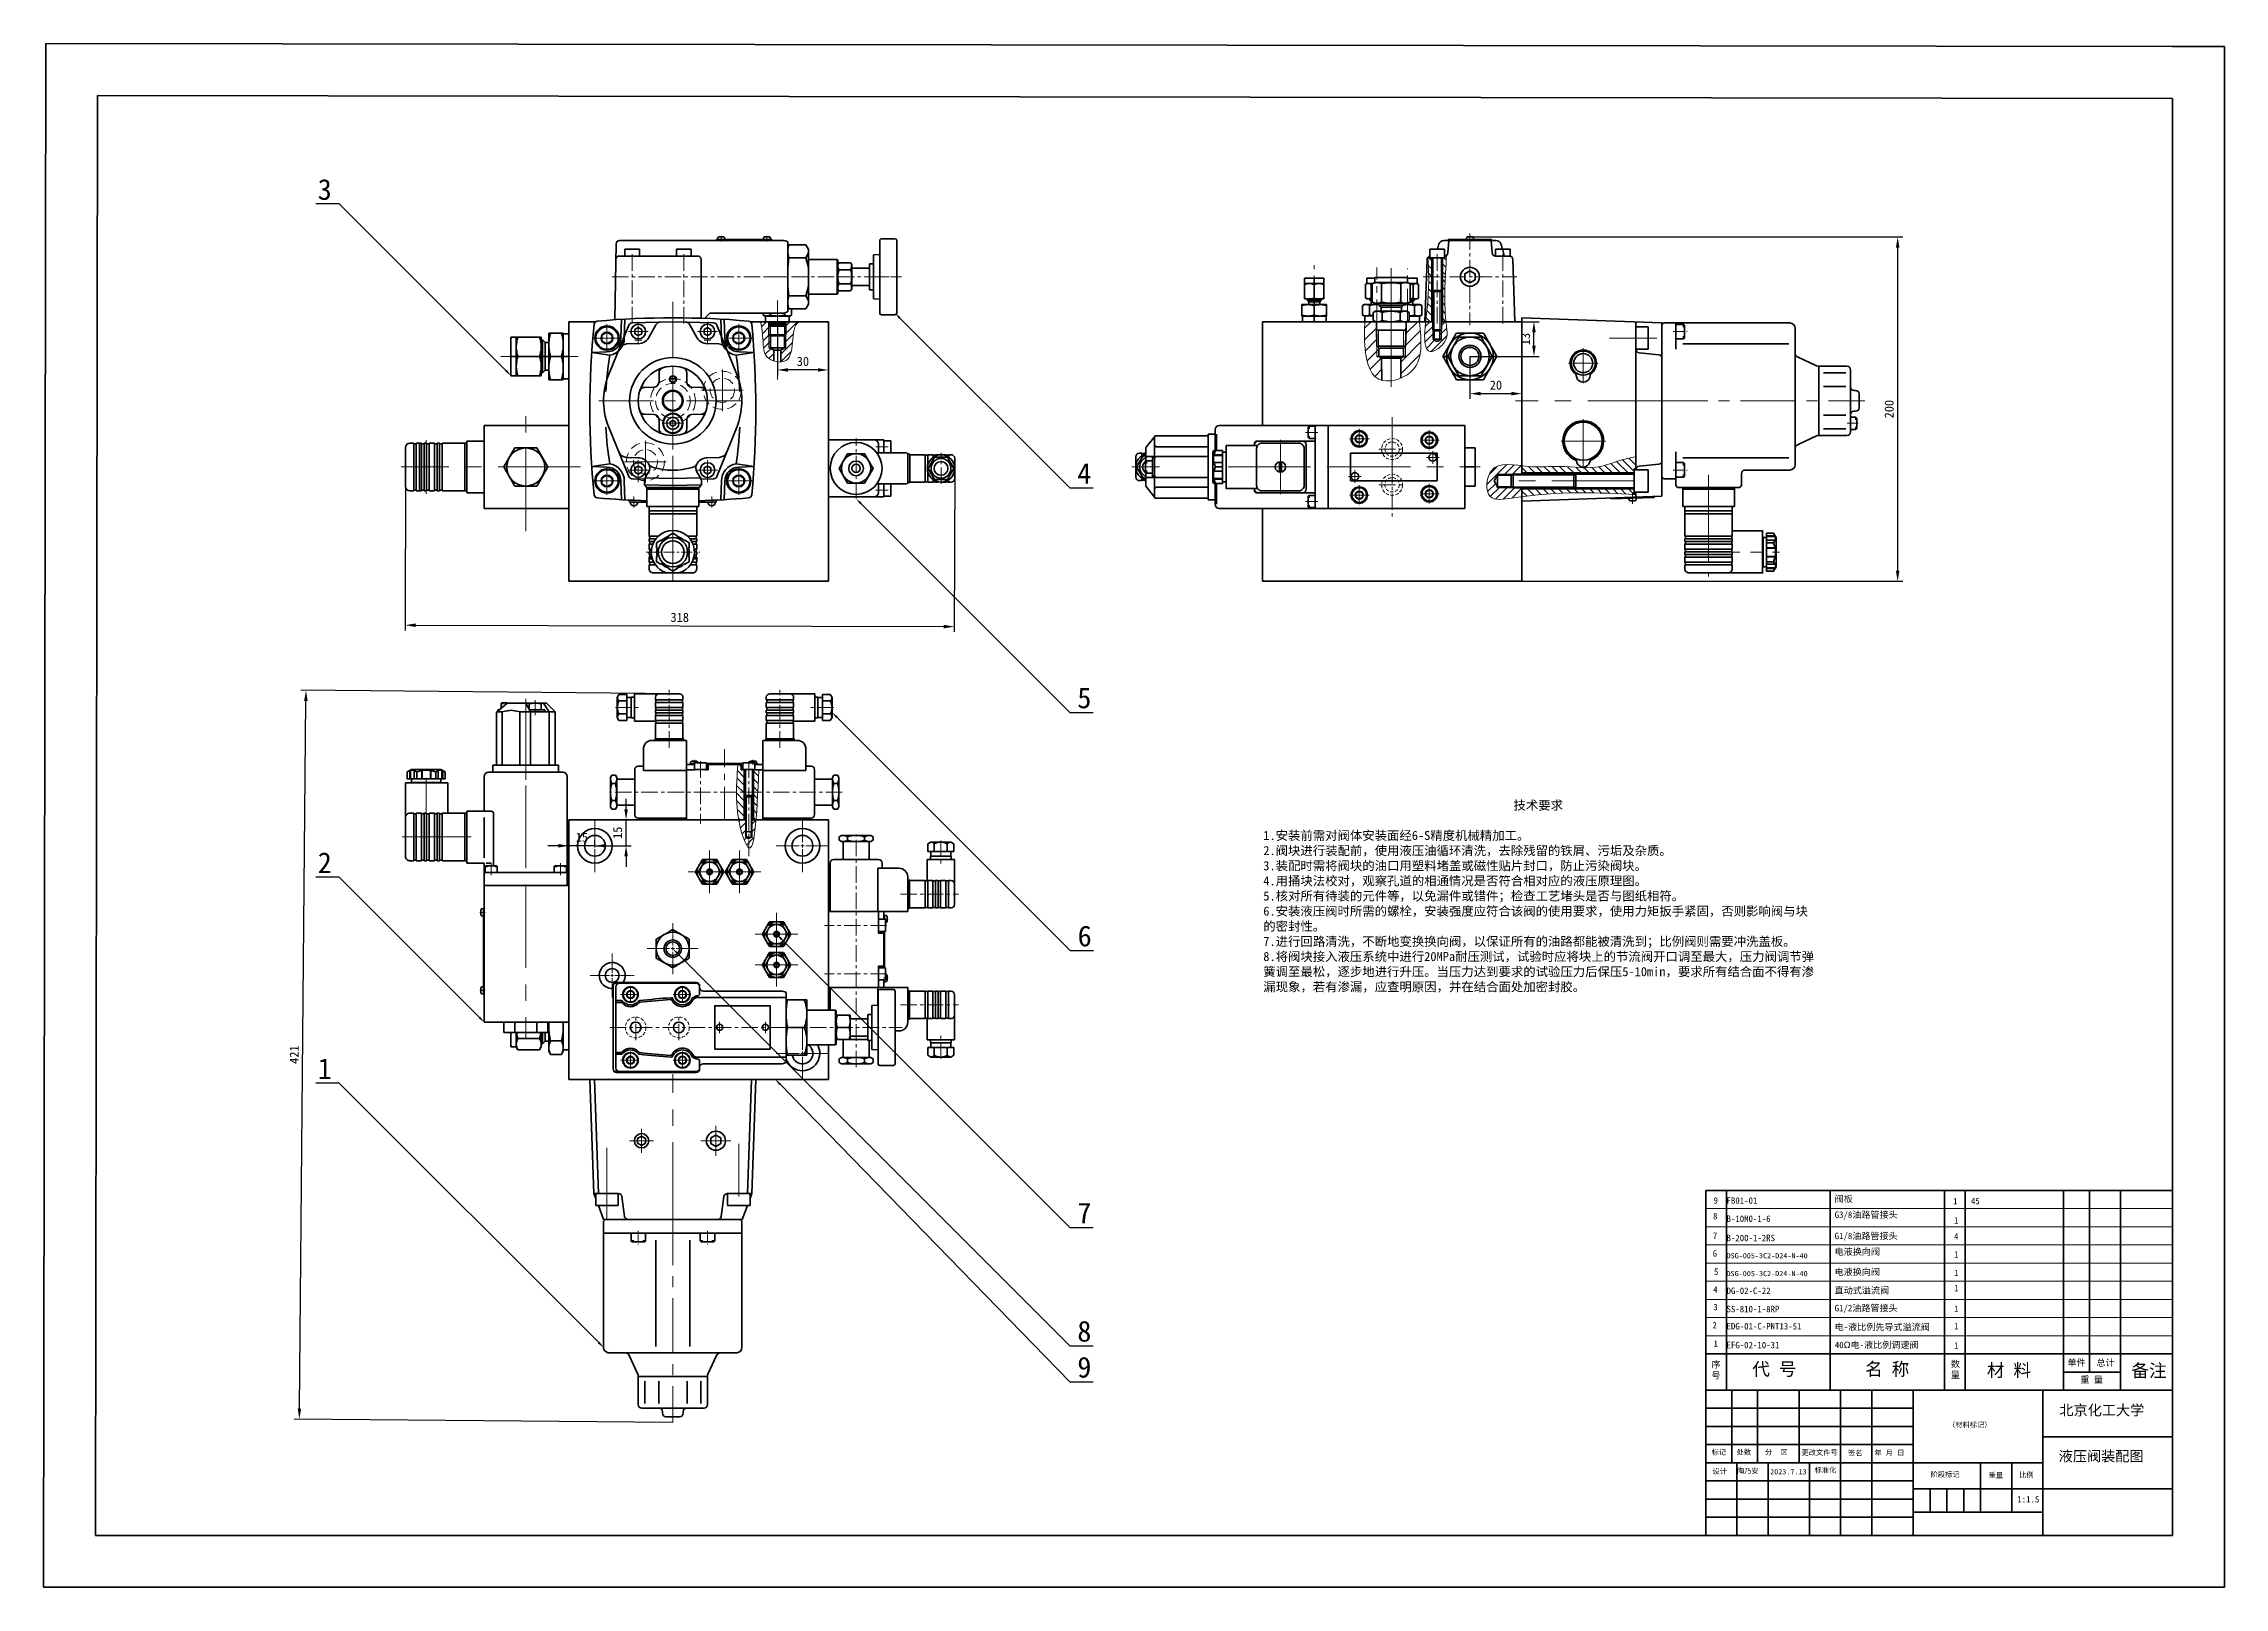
# Model space of a CAD drawing. Header units: millimetres. Extents: x 747 to 1827, y 470 to 2062.
# Drawn here: x 747 to 1588, y 470 to 1065 of the extents above; entities that cross this region are included whole.
import ezdxf
from ezdxf import colors
from ezdxf.entities.mleader import LeaderData, LeaderLine
from ezdxf.math import Vec2, Vec3

# ---------------------------------------------------------------- set-up
doc = ezdxf.new("R2010")
doc.units = ezdxf.units.MM
doc.header["$PDSIZE"] = -1
for name, pattern in [('CENTER', [10.16, 6.35, -1.27, 1.27, -1.27]), ('CENTER2', [1.125, 0.75, -0.125, 0.125, -0.125]), ('CENTERX2', [20.32, 12.7, -2.54, 2.54, -2.54]), ('HIDDEN', [1.905, 1.27, -0.635])]:
    doc.linetypes.add(name, pattern=pattern)
doc.layers.get('0').update_dxf_attribs({"lineweight": 35})
doc.layers.get('Defpoints').update_dxf_attribs({"lineweight": 35})
for name, color, linetype, lineweight in [('CENTER', 1, 'CENTER', 18), ('HIDDEN', 3, 'HIDDEN', 18), ('中心线层', 1, 'CENTERX2', 25), ('图框1', 7, 'Continuous', 50), ('标注层', 4, 'Continuous', 18), ('粗线', 7, 'Continuous', 25), ('细线', 7, 'Continuous', 18), ('细线层', 4, 'Continuous', 35), ('轮廓线', 7, 'Continuous', 35)]:
    doc.layers.add(name, color=color, linetype=linetype, lineweight=lineweight)
doc.dimstyles.new('ISO-25', dxfattribs={"dimtxt": 2.5, "dimasz": 2.5, "dimexe": 1.25, "dimexo": 0.625, "dimtad": 1, "dimtxsty": 'Standard', "dimcen": 2.5, "dimadec": 0, "dimazin": 0, "dimtfac": 1, "dimtmove": 0, "dimatfit": 3, "dimfxl": 1, "dimarcsym": 0})
pattern_1 = [(45, (777.3063, 464.017), (-1.497458, 1.497458), [])]
pattern_2 = [(135, (29.2382, -18.385), (-1.4974577, -1.4974577), [])]

msp = doc.modelspace()

# ---------------------------------------------------------------- texts
at = {"lineweight": 35}
msp.add_text('FB01-01', height=2.5, dxfattribs=at).set_placement((1395.597, 617.629))
at = {"lineweight": 35, "attachment_point": 1}
for s, width, insert, char_height in [('{\\fSimSun|b0|i0|c134|p2; G3/8油路管接头}', 44, (1435.597, 614.692), 2.5), ('{\\fSimSun|b0|i0|c134|p2; 阀板}', 44, (1435.597, 620.775), 2.5), ('1', 7.00255, (1482.99, 619.87), 2.5), ('{\\fSimSun|b0|i0|c134|p2; G1/8油路管接头}', 44, (1435.597, 606.508), 2.5), ('4', 6.60402, (1483.347, 606.371), 2.5), ('1', 7.00255, (1483.347, 612.48), 2.5), ('1', 7.00255, (1483.347, 612.48), 2.5), ('1', 6.76353, (1483.347, 599.398), 2.5), ('{\\fSimSun|b0|i0|c134|p2; G1/2油路管接头}', 44, (1435.597, 578.679), 2.5), ('{\\fSimSun|b0|i0|c134|p2;北京化工大学}', 37.35919, (1523.962, 540.075), 4), ('{\\fSimSun|b0|i0|c134|p2;液压阀装配图}', 39.81703, (1523.701, 522.336), 4)]:
    msp.add_mtext_dynamic_manual_height_columns(s, width=width, gutter_width=17.5, heights=[0], dxfattribs=dict(at, insert=insert, char_height=char_height))
at = {"lineweight": 18, "insert": (1489.861, 619.955), "char_height": 2.5, "attachment_point": 1}
msp.add_mtext_dynamic_manual_height_columns('45', width=16.1961, gutter_width=17.5, heights=[0], dxfattribs=at)
at = {"layer": '图框1', "insert": (1216.958, 773.073), "char_height": 3.5, "attachment_point": 1}
msp.add_mtext_dynamic_manual_height_columns('\\pxqc;{\\fSimSun|b0|i0|c134|p2;技术要求}\\P\\pq*;{\\fSimSun|b0|i0|c0|p2;\\P\\fSimSun|b0|i0|c134|p2;1.安装前需对阀体安装面经6-S精度机械精加工。\\P2.阀块进行装配前，使用液压油循环清洗，去除残留的铁屑、污垢及杂质。\\P3.装配时需将阀块的油口用塑料堵盖或磁性贴片封口，防止污染阀块。\\P4.用捅块法校对，观察孔道的相通情况是否符合相对应的液压原理图。\\P5.核对所有待装的元件等，以免漏件或错件；检查工艺堵头是否与图纸相符。\\P6.安装液压阀时所需的螺栓，安装强度应符合该阀的使用要求，使用力矩扳手紧固，否则影响阀与块的密封性。\\P7.进行回路清洗，不断地变换换向阀，以保证所有的油路都能被清洗到；比例阀则需要冲洗盖板。\\P8.将阀块接入液压系统中进行20MPa耐压测试，试验时应将块上的节流阀开口调至最大，压力阀调节弹簧调至最松，逐步地进行升压。当压力达到要求的试验压力后保压5-10min，要求所有结合面不得有渗漏现象，若有渗漏，应查明原因，并在结合面处加密封胶。}', width=212.07918, gutter_width=12.5, heights=[0], dxfattribs=at)
at = {"layer": '粗线', "color": 7, "insert": (1481.014, 533.452), "char_height": 2, "attachment_point": 1}
msp.add_mtext_dynamic_manual_height_columns('{\\fSimSun|b0|i0|c134|p2;（材料标记）}', width=27.28682, gutter_width=10, heights=[0], dxfattribs=at)
at = {"layer": '细线', "color": 7, "lineweight": 35, "char_height": 2.5, "attachment_point": 1}
for s, width, insert in [('8', 6.39591, (1390.404, 614.143)), ('9', 4.53903, (1390.58, 620.144)), ('7', 5.46748, (1390.304, 606.543)), ('6', 5.57063, (1390.273, 599.771))]:
    msp.add_mtext_dynamic_manual_height_columns(s, width=width, gutter_width=12.5, heights=[0], dxfattribs=dict(at, insert=insert))
at = {"layer": '轮廓线', "lineweight": 35, "attachment_point": 1}
for s, width, gutter_width, insert, char_height in [('B-10M0-1-6', 27.02874, 12.5, (1395.597, 613.154), 2.5), ('B-200-1-2RS', 27.02874, 12.5, (1395.597, 605.715), 2.5), ('{\\H0.8x;DSG-005-3C2-D24-N-40}', 30.31425, 12.5, (1395.597, 598.637), 2.5), ('{\\fSimSun|b0|i0|c134|p2; 电液换向阀}', 35.33863, 12.5, (1435.597, 600.406), 2.5), ('{\\H0.8x;DSG-005-3C2-D24-N-40}', 30.31425, 12.5, (1395.597, 591.743), 2.5), ('{\\fSimSun|b0|i0|c134|p2; 电液换向阀}', 35.33863, 12.5, (1435.597, 592.604), 2.5), ('1', 4.61003, 12.5, (1483.347, 592.249), 2.5), ('DG-02-C-22', 27.02874, 12.5, (1395.597, 585.346), 2.5), ('{\\fSimSun|b0|i0|c134|p2; 直动式溢流阀}', 41.71184, 12.5, (1435.597, 585.49), 2.5), ('1', 3.03449, 12.5, (1483.347, 586.389), 2.5), ('SS-810-1-8RP', 27.02874, 12.5, (1395.597, 578.309), 2.5), ('1', 4.61003, 12.5, (1483.347, 578.487), 2.5), ('EDG-01-C-PNT13-51', 27.02874, 12.5, (1395.597, 571.677), 2.5), ('EFG-02-10-31', 30.8966, 12.5, (1395.597, 564.438), 2.5), ('{\\fSimSun|b0|i0|c134|p2; 40\\fISOCPEUR|b0|i0|c0|p34;Ω\\fSimSun|b0|i0|c134|p2;电-液比例调速阀}', 44, 12.5, (1435.67, 564.487), 2.5), ('{\\fSimSun|b0|i0|c134|p2; 电-液比例先导式溢流阀}', 41.71184, 12.5, (1435.597, 571.393), 2.5), ('1', 5.82623, 12.5, (1483.347, 571.694), 2.5), ('1', 4.61003, 12.5, (1483.347, 564.249), 2.5), ('\\pxt1;{\\fSimSun|b0|i0|c134|p2;陶乃安}', 8.88525, 10, (1399.597, 515.675), 2), ('2023.7.13', 16, 10, (1412.421, 515.329), 2), ('1:1.5', 9.23634, 12.5, (1507.741, 504.978), 2.5)]:
    msp.add_mtext_dynamic_manual_height_columns(s, width=width, gutter_width=gutter_width, heights=[0], dxfattribs=dict(at, insert=insert, char_height=char_height))
at = {"layer": '轮廓线', "color": 7, "lineweight": 35, "attachment_point": 1}
for s, width, gutter_width, insert, char_height in [('5', 5.46747, 12.5, (1390.759, 592.775), 2.5), ('4', 5.05483, 12.5, (1390.455, 585.817), 2.5), ('2', 4.22955, 12.5, (1390.188, 572.091), 2.5), ('3', 4.43588, 12.5, (1390.513, 579.105), 2.5), ('1', 3.92008, 12.5, (1390.6, 564.998), 2.5), ('{\\fSimSun|b0|i0|c134|p2;序号}', 4.71572, 12.5, (1389.762, 556.923), 2.5), ('{\\fFangSong|b0|i0|c134|p49;代 号}', 26.73786, 25, (1405.515, 556.434), 5), ('{\\fSimSun|b0|i0|c134|p2;名 称}', 21.13564, 25, (1449.045, 556.425), 5), ('{\\fSimSun|b0|i0|c134|p2;数量}', 5.05256, 12.5, (1482.106, 557.129), 2.5), ('{\\fSimSun|b0|i0|c134|p2;材 料}', 22.9134, 25, (1495.994, 555.98), 5), ('{\\fSimSun|b0|i0|c134|p2;单件}', 8.58934, 12.5, (1527.057, 557.675), 2.5), ('{\\fSimSun|b0|i0|c134|p2;总计}', 8.25251, 12.5, (1538.251, 557.61), 2.5), ('{\\fSimSun|b0|i0|c134|p2;备注}', 13.97761, 25, (1551.704, 555.852), 5), ('{\\fSimSun|b0|i0|c134|p2;重 量}', 14.62617, 12.5, (1532.063, 551.107), 2.5), ('{\\fSimSun|b0|i0|c134|p2;标记}', 7.49841, 10, (1389.83, 522.896), 2), ('{\\fSimSun|b0|i0|c134|p2;处数}', 6.66526, 10, (1399.494, 522.896), 2), ('{\\fSimSun|b0|i0|c134|p2;分  区}', 11.83083, 10, (1410.492, 522.896), 2), ('{\\fSimSun|b0|i0|c134|p2;更改文件号}', 21.32883, 10, (1424.489, 522.729), 2), ('{\\fSimSun|b0|i0|c134|p2;签名}', 7.67713, 10, (1442.463, 522.668), 2), ('{\\fSimSun|b0|i0|c134|p2;年 月 日}', 14.1045, 10, (1452.675, 522.668), 2), ('{\\fSimSun|b0|i0|c134|p2;设计}', 6.42737, 10, (1390.186, 515.531), 2), ('{\\fSimSun|b0|i0|c134|p2;标准化}', 9.65208, 10, (1429.536, 515.991), 2), ('{\\fSimSun|b0|i0|c134|p2;阶段标记}', 18.05746, 10, (1474.286, 514.32), 2), ('{\\fSimSun|b0|i0|c134|p2;重量}', 8.73748, 10, (1496.675, 514.004), 2), ('{\\fSimSun|b0|i0|c134|p2;比例}', 8.44624, 10, (1508.433, 514.15), 2)]:
    msp.add_mtext_dynamic_manual_height_columns(s, width=width, gutter_width=gutter_width, heights=[0], dxfattribs=dict(at, insert=insert, char_height=char_height))

# ---------------------------------------------------------------- blocks, each defined once
blk = doc.blocks.new('E321D')
for p, q in [((-12, 91.4), (-13.7, 91.4)), ((-13.4, 93.3), (-13.4, 94.8)), ((-13.4, 88.8), (-13.4, 90.3)), ((12, 91.4), (13.7, 91.4)), ((13.4, 93.3), (13.4, 94.8)), ((13.4, 88.8), (13.4, 90.3)), ((-13.4, 85.8), (-13.4, 87.3)), ((-13.4, 81.3), (-13.4, 82.8)), ((-13.4, 78.3), (-13.4, 79.8)), ((13.4, 85.8), (13.4, 87.3)), ((13.4, 81.3), (13.4, 82.8)), ((13.4, 78.3), (13.4, 79.8)), ((-13.8, 63.5), (-13.8, 61)), ((13.8, 63.5), (13.8, 61)), ((-15, 61), (15, 61)), ((-15, 61), (-15, 50)), ((-15, 51), (15, 51)), ((15, 61), (15, 50)), ((-25.5, 43.8), (-37.2, 14.9)), ((-23.7, 45), (-16.3, 45.2)), ((-16.5, 48.6), (-15.1, 50)), ((0, 49), (-16.5, 48.6)), ((-16.5, 48.6), (-16.5, 46.3)), ((-16.1, 44.7), (-14, 41.4)), ((0.1, 44.9), (-15.8, 44.5)), ((0, 44.9), (16, 44.5)), ((0.1, 49), (16.5, 48.6)), ((16.1, 44.5), (14.2, 41.4)), ((15.1, 50), (16.5, 48.6)), ((23.7, 45), (16.4, 45.2)), ((16.5, 48.6), (16.5, 46)), ((25.5, 43.8), (37.2, 14.9)), ((-19.9, 32.9), (-26.7, 32.7)), ((20.1, 32.9), (26.7, 32.7)), ((-37.2, 14.9), (-37.5, 13.7)), ((-8, 16.2), (-8, 10.9)), ((8, 16.2), (8, 10.9)), ((-16.4, 7.8), (-10.9, 7.9)), ((10.9, 7.9), (16.4, 7.8)), ((-16.4, -7.8), (-10.9, -7.9)), ((-8, -16.2), (-8, -10.9)), ((8, -16.2), (8, -10.9)), ((10.9, -7.9), (16.4, -7.8)), ((-37.2, -14.9), (-37.3, -14.3)), ((-25.5, -43.8), (-37.2, -14.9)), ((25.5, -43.8), (37.2, -14.9)), ((-19.9, -33.1), (-26.6, -32.9)), ((-13.9, -36.6), (-9.8, -43.9)), ((13.9, -36.6), (9.8, -43.9)), ((20.1, -33.1), (26.6, -32.9)), ((-23.7, -45), (0, -45.7)), ((23.7, -45), (0, -45.7))]:
    blk.add_line(p, q)
at = {"color": 7, "linetype": 'Continuous'}
blk.add_line((-15.1, 50), (15.1, 50), dxfattribs=at)
for points in [[(-11.1, 93.3), (-13.8, 93.3), (-13.8, 90.3), (-12.2, 90.3)], [(-12.5, 87.3), (-13.8, 87.3), (-13.8, 88.8), (-12.4, 88.8)], [(11.1, 93.3), (13.8, 93.3), (13.8, 90.3), (12.2, 90.3)], [(12.5, 87.3), (13.8, 87.3), (13.8, 88.8), (12.4, 88.8)], [(-12.4, 85.8), (-13.8, 85.8), (-13.8, 82.8), (-11.6, 82.8)], [(-9.8, 79.8), (-13.8, 79.8), (-13.8, 81.3), (-10.9, 81.3)], [(8.5, 78.3), (13.8, 78.3), (13.8, 65.3), (-13.8, 65.3), (-13.8, 78.3), (-8.5, 78.3)], [(9.8, 79.8), (13.8, 79.8), (13.8, 81.3), (10.9, 81.3)], [(12.4, 85.8), (13.8, 85.8), (13.8, 82.8), (11.6, 82.8)], [(-20, 42.3), (-22, 41.2), (-22, 38.8), (-20, 37.7), (-18, 38.8), (-18, 41.2), (-20, 42.3)], [(20, 42.3), (18, 41.2), (18, 38.8), (20, 37.7), (22, 38.8), (22, 41.2), (20, 42.3)], [(0, 14.7), (-1.5, 13.9), (-1.5, 12.1), (0, 11.3), (1.5, 12.1), (1.5, 13.9), (0, 14.7)], [(-20, -37.7), (-22, -38.8), (-22, -41.2), (-20, -42.3), (-18, -41.2), (-18, -38.8), (-20, -37.7)], [(20, -37.7), (18, -38.8), (18, -41.2), (20, -42.3), (22, -41.2), (22, -38.8), (20, -37.7)]]:
    blk.add_lwpolyline(points)
blk.add_lwpolyline([(10.1, 94.8), (13.8, 94.8), (13.8, 97, 0.414214), (11.3, 99.5), (-11.2, 99.5, 0.414214), (-13.8, 97), (-13.8, 94.8), (-10.1, 94.8)], format="xyb")
blk.add_lwpolyline([(9.5, 82), (9.5, 84.9), (9.1, 85.1, 0.127891), (9.1, 89.9), (9.5, 90.1), (9.5, 93), (7, 94.4), (6.6, 94.2, 0.127891), (2.5, 96.6), (2.5, 97), (0, 98.5), (-2.5, 97), (-2.5, 96.6, 0.127891), (-6.6, 94.2), (-7, 94.4), (-9.5, 93), (-9.5, 90.1), (-9.1, 89.9, 0.127891), (-9.1, 85.1), (-9.5, 84.9), (-9.5, 82), (-7, 80.6), (-6.6, 80.8, 0.127891), (-2.5, 78.4), (-2.5, 78), (0, 76.5), (2.5, 78), (2.5, 78.4, 0.127891), (6.6, 80.8), (7, 80.6)], format="xyb", close=True)
blk.add_lwpolyline([(13.8, 63.5), (13.8, 65.3), (-13.8, 65.3), (-13.8, 63.5)], close=True)
for centre, radius in [((0, 87.5), 8.5), ((0, 87.5), 6.5), ((-20, 40), 4.25), ((20, 40), 4.25), ((0, 0), 20), ((0, 13), 5.75), ((0, 13), 5.5), ((0, 13), 3.5), ((0.1, -0.1), 6), ((0, -12.5), 1.7), ((-20, -40), 4.25), ((20, -40), 4.25)]:
    blk.add_circle(centre, radius)
at = {"color": 4}
blk.add_circle((0, -12.5), 2, dxfattribs=at)
for centre, radius, start, end in [((0, 87.5), 12.5, 106.2602, 73.7398), ((-23.6, 43), 2, 91.5, 158.007), ((-13.5, 46.3), 3, 180, 211.5), ((-12.9, 45.3), 3, 196.3184, 211.5), ((-18.3, 38.8), 5, 325.2076, 31.5), ((-9.8, 33.7), 5, 106.363, 147.6694), ((0.1, 0.1), 40, 73.637, 106.363), ((9.9, 33.7), 5, 32.3306, 73.637), ((18.4, 38.8), 5, 148.5, 214.8468), ((13.1, 45.3), 3, 328.5, 343.6816), ((13.5, 46), 3, 328.5, 0), ((23.6, 43), 2, 21.993, 88.5), ((-26.6, 27.7), 5, 91.5, 158.0653), ((-19.9, 39.9), 7, 270, 325.2076), ((20.1, 39.9), 7, 214.8468, 270), ((26.6, 27.7), 5, 21.9347, 88.5), ((0.1, -0.1), 40, 159.8686, 200.7266), ((0, 0), 25, 0, 180), ((-5, 16.2), 3, 107.1046, 180), ((5, 16.2), 3, 0, 72.8954), ((0.1, -0.1), 40, 334.5205, 21.993), ((0, 0), 25, 180, 0), ((-16.3, 4.8), 3, 91.5, 163.6651), ((-11, 10.9), 3, 271.5, 0), ((11, 10.9), 3, 180, 268.5), ((16.3, 4.8), 3, 16.3349, 88.5), ((-16.3, -4.8), 3, 196.3349, 268.5), ((-11, -10.9), 3, 0, 88.5), ((11, -10.9), 3, 91.5, 180), ((16.3, -4.8), 3, 271.5, 343.6651), ((-5, -16.2), 3, 180, 252.8954), ((5, -16.2), 3, 287.1046, 0), ((-26.5, -27.9), 5, 201.9347, 268.5), ((-20, -40), 7, 28.9638, 99.6598), ((20, -40), 7, 80.3402, 151.0362), ((26.5, -27.9), 5, 271.5, 338.0653), ((-23.6, -43), 2, 201.993, 268.5), ((-7.2, -42.5), 3, 208.9638, 268.5), ((7.2, -42.5), 3, 271.5, 331.0362), ((23.6, -43), 2, 271.5, 338.007)]:
    blk.add_arc(centre, radius, start, end)
at = {"layer": 'CENTER', "color": 1}
blk.add_line((0, 61.5), (0, 101.5), dxfattribs=at)
at = {"layer": 'CENTER'}
for p, q in [((15.5, 87.5), (-15.5, 87.5)), ((-14.2, 40), (-25.7, 40)), ((-20, 45.8), (-20, 34.3)), ((6, 13), (-6, 13)), ((0, 19), (0, 7)), ((0, 18), (0, 8)), ((2.6, -12.5), (-2.7, -12.5)), ((0, -9.8), (0, -15.1))]:
    blk.add_line(p, q, dxfattribs=at)
at = {"layer": 'CENTER', "ltscale": 5}
for p, q in [((0, 76.3), (0, -48.5)), ((-14.2, 40), (-25.7, 40)), ((-20, 45.8), (-20, 34.3)), ((25.7, 40), (14.2, 40)), ((20, 45.8), (20, 34.3)), ((5, 13), (-5, 13)), ((42.9, 0), (-42.9, 0)), ((-20, -34.2), (-20, -45.7)), ((20, -34.2), (20, -45.7)), ((-14.2, -40), (-25.7, -40)), ((25.7, -40), (14.2, -40))]:
    blk.add_line(p, q, dxfattribs=at)
blk = doc.blocks.new('E321A')
for p, q in [((-4, 114), (4, 114)), ((-20, 90.7), (-20, 107)), ((-18, 109), (-13, 109)), ((-16.2, 93.4), (-16.2, 106.4)), ((-13, 109), (0, 109)), ((-8.2, 93.4), (-8.2, 106.3)), ((-6, 111), (-6, 112)), ((0, 109), (18, 109)), ((6, 111), (6, 112)), ((8.2, 93.4), (8.2, 106.3)), ((16.2, 93.4), (16.2, 106.4)), ((20, 90.7), (20, 107)), ((-25.2, 78.7), (-20.3, 89.4)), ((-20, 90.7), (20, 90.7)), ((25.2, 78.7), (20.3, 89.4)), ((-36.9, 77), (5.1, 77)), ((0, 77), (38, 77)), ((27, 77), (37.1, 77)), ((-39.9, 7), (-39.9, 74)), ((-9.8, 12), (-9.8, 73.4)), ((9.8, 12), (9.8, 73.4)), ((40.1, 7), (40.1, 74)), ((0, 8), (-39.9, 8)), ((-38.9, 0), (-39.9, 1)), ((0, 0), (-35.9, 0)), ((-24.2, 12.4), (-22.5, 12.4)), ((-15.7, 12.4), (-17.4, 12.4)), ((0, 8), (40.1, 8)), ((39.1, 0), (0, 0)), ((15.8, 12.4), (17.4, 12.4)), ((24.2, 12.4), (22.6, 12.4)), ((39.1, 0), (40.1, 1)), ((40.1, 1), (40.1, 7))]:
    blk.add_line(p, q)
at = {"color": 7, "linetype": 'Continuous'}
blk.add_line((-39.9, 1), (-39.9, 7), dxfattribs=at)
for points in [[(-15.7, 8), (-15.7, 12.4), (-16.3, 13), (-23.7, 13), (-24.2, 12.4), (-24.2, 8)], [(15.8, 8), (15.8, 12.4), (16.3, 13), (23.7, 13), (24.2, 12.4), (24.2, 8)]]:
    blk.add_lwpolyline(points)
for centre, radius, start, end in [((-4, 112), 2, 90, 180), ((4, 112), 2, 0, 90), ((-18, 107), 2, 90, 180), ((-8, 111), 2, 270, 0), ((8, 111), 2, 180, 270), ((18, 107), 2, 0, 90), ((-23, 90.7), 3, 335.2249, 0), ((23, 90.7), 3, 180, 204.7751), ((-36.9, 74), 3, 90, 180), ((-27.9, 80), 3, 270, 335.2249), ((27.9, 80), 3, 204.7751, 270), ((37.1, 74), 3, 0, 90)]:
    blk.add_arc(centre, radius, start, end)
at = {"layer": 'CENTER', "ltscale": 5}
blk.add_line((0, -5.3), (0, 117.3), dxfattribs=at)
at = {"layer": 'CENTER'}
for p, q in [((-20, 6.5), (-20, 14.5)), ((20, 6.5), (20, 14.5))]:
    blk.add_line(p, q, dxfattribs=at)
at = {"layer": 'HIDDEN', "color": 7, "linetype": 'Continuous'}
blk.add_line((-38.9, 0), (-35.9, 0), dxfattribs=at)
blk = doc.blocks.new('E321C')
for p, q in [((4, 114), (-4, 114)), ((-20, 90.7), (-20, 107)), ((0, 109), (-18, 109)), ((-16.2, 93.4), (-16.2, 106.4)), ((-8.2, 93.4), (-8.2, 106.3)), ((-6, 111), (-6, 112)), ((13, 109), (0, 109)), ((6, 111), (6, 112)), ((8.2, 93.4), (8.2, 106.3)), ((9.5, 112.1), (10, 112.6)), ((9.5, 112.1), (10.9, 112.1)), ((9.5, 109), (9.5, 112.1)), ((10, 112.6), (16, 112.6)), ((18, 109), (13, 109)), ((16.5, 112.1), (15.1, 112.1)), ((16, 112.6), (16.5, 112.1)), ((16.2, 93.4), (16.2, 106.4)), ((16.5, 112.1), (16.5, 109)), ((20, 90.7), (20, 107)), ((-25.2, 78.7), (-20.3, 89.4)), ((20, 90.7), (-20, 90.7)), ((25.2, 78.7), (20.3, 89.4)), ((-27, 77), (-42, 77)), ((0, 77), (-38, 77)), ((37, 77), (0, 77)), ((-45, 7), (-45, 74)), ((-32.9, 12), (-32.9, 73.4)), ((32.9, 12), (32.9, 73.4)), ((40, 48), (40, 74)), ((78, 60.5), (78, 65.4)), ((78.4, 60.5), (78.4, 65.7)), ((80.6, 60.5), (80.6, 65.4)), ((82, 60.5), (82, 64.6)), ((84.9, 60.5), (84.9, 65.4)), ((85.1, 60.5), (85.1, 65.7)), ((89.9, 60.5), (89.9, 65.7)), ((90.1, 60.5), (90.1, 65.4)), ((93, 60.5), (93, 64.6)), ((94.4, 60.5), (94.4, 65.4)), ((96.6, 60.5), (96.6, 65.7)), ((97, 60.5), (97, 65.4)), ((96.9, 58.2), (78.1, 58.2)), ((79, 60.5), (79, 58.5)), ((96, 60.5), (96, 58.5)), ((45, 46), (42, 46)), ((49, 46), (45, 46)), ((50, 45), (49, 46)), ((50, 45), (50, 9)), ((51, 42), (50, 42)), ((51, 12), (51, 42)), ((61, 42), (51, 42)), ((61, 12), (61, 42)), ((63.5, 40.7), (61, 40.7)), ((79.8, 40.4), (78.3, 40.4)), ((82.8, 40.4), (81.3, 40.4)), ((87.3, 40.4), (85.8, 40.4)), ((90.3, 40.4), (88.8, 40.4)), ((94.8, 40.4), (93.3, 40.4)), ((63.5, 13.2), (61, 13.2)), ((78.3, 13.6), (79.8, 13.6)), ((81.3, 13.6), (82.8, 13.6)), ((85.8, 13.6), (87.3, 13.6)), ((88.8, 13.6), (90.3, 13.6)), ((93.3, 13.6), (94.8, 13.6)), ((-45, 8), (-45, 7)), ((-29.8, 8), (-45, 8)), ((-45, 1), (-45, 7)), ((-44, 0), (-45, 1)), ((-44.2, 12.4), (-42.6, 12.4)), ((-44, 0), (0, 0)), ((-35.8, 12.4), (-37.4, 12.4)), ((0, 0), (35.9, 0)), ((49, 8), (29.5, 8)), ((35.7, 12.4), (37.4, 12.4)), ((44.2, 12.4), (42.5, 12.4)), ((44, 0), (45, 1)), ((45, 8), (45, 7)), ((49, 8), (50, 9)), ((50, 12), (51, 12)), ((61, 12), (51, 12))]:
    blk.add_line(p, q)
at = {"color": 7, "linetype": 'Continuous'}
for p, q in [((50, 9), (50, 45)), ((45, 1), (45, 7))]:
    blk.add_line(p, q, dxfattribs=at)
for points in [[(76.5, 60.5), (98.5, 60.5), (98.5, 64.6), (96, 66), (79, 66), (76.5, 64.6)], [(63.5, 13.2), (65.3, 13.2), (65.3, 40.7), (63.5, 40.7)], [(78.3, 13.2), (65.3, 13.2), (65.3, 40.7), (78.3, 40.7)], [(79.8, 40.7), (79.8, 13.2), (81.3, 13.2), (81.3, 40.7)], [(85.8, 40.7), (85.8, 13.2), (82.8, 13.2), (82.8, 40.7)], [(87.3, 40.7), (87.3, 13.2), (88.8, 13.2), (88.8, 40.7)], [(93.3, 40.7), (93.3, 13.2), (90.3, 13.2), (90.3, 40.7)]]:
    blk.add_lwpolyline(points, close=True)
for points in [[(78.4, 65.7), (80.8, 65.7), (80.6, 65.4), (82, 64.6), (84.9, 65.4), (85.1, 65.7), (89.9, 65.7), (90.1, 65.4), (93, 64.6), (94.4, 65.4), (94.2, 65.7), (96.6, 65.7)], [(99.5, 38.2), (99.5, 58.2), (75.1, 58.2), (75.1, 40.7)], [(96.2, 58.2), (96, 58.5), (79, 58.5), (78.8, 58.2)], [(-35.8, 8), (-35.8, 12.4), (-36.3, 13), (-43.7, 13), (-44.2, 12.4), (-44.2, 8)], [(35.7, 8), (35.7, 12.4), (36.3, 13), (43.7, 13), (44.2, 12.4), (44.2, 8)]]:
    blk.add_lwpolyline(points)
blk.add_lwpolyline([(94.8, 13.2), (97, 13.2, 0.414214), (99.5, 15.7), (99.5, 38.2, 0.414214), (97, 40.7), (94.8, 40.7), (94.8, 13.2)], format="xyb")
for centre, radius, start, end in [((-4, 112), 2, 90, 180), ((4, 112), 2, 0, 90), ((-18, 107), 2, 90, 180), ((-8, 111), 2, 270, 0), ((8, 111), 2, 180, 270), ((18, 107), 2, 0, 90), ((-23, 90.7), 3, 335.2249, 0), ((23, 90.7), 3, 180, 204.7751), ((-42, 74), 3, 90, 180), ((-27.9, 80), 3, 270, 335.2249), ((27.9, 80), 3, 204.7751, 270), ((37, 74), 3, 0, 90), ((42, 48), 2, 180, 270)]:
    blk.add_arc(centre, radius, start, end)
at = {"layer": 'CENTER', "ltscale": 5}
for p, q in [((0, -5.3), (0, 117.3)), ((87.5, 13.2), (87.5, 68)), ((74.5, 27), (36.9, 27))]:
    blk.add_line(p, q, dxfattribs=at)
at = {"layer": 'CENTER'}
for p, q in [((13, 107.1), (13, 114.1)), ((70.4, 27), (68.2, 27)), ((-40, 6.5), (-40, 14.5)), ((40, 6.5), (40, 14.5))]:
    blk.add_line(p, q, dxfattribs=at)
at = {"layer": 'CENTER', "color": 1, "ltscale": 5}
blk.add_line((61.5, 27), (101.5, 27), dxfattribs=at)
at = {"layer": 'HIDDEN', "color": 7, "linetype": 'Continuous'}
blk.add_line((44, 0), (35.9, 0), dxfattribs=at)
blk = doc.blocks.new('*D139')
at = {"layer": 'Defpoints', "color": 0, "lineweight": 35, "transparency": 16777216}
for p in [(886.17, 901.71), (1097.94, 901.15), (1097.78, 840.16)]:
    blk.add_point(p, dxfattribs=at)
at = {"layer": '标注层', "color": 0, "lineweight": -2, "transparency": 16777216}
for p, q in [((886.17, 901.71), (886.01, 838.71)), ((1097.94, 901.15), (1097.78, 838.16)), ((890.09, 840.7), (1093.7, 840.17))]:
    blk.add_line(p, q, dxfattribs=at)
at = {"layer": '标注层', "color": 0, "lineweight": 35, "transparency": 16777216}
for points in [[(890.09, 841.38), (890.09, 840.02), (886.01, 840.71)], [(1093.71, 840.85), (1093.7, 839.49), (1097.78, 840.16)]]:
    blk.add_solid(points, dxfattribs=at)
at = {"layer": '标注层', "color": 0, "lineweight": 18, "transparency": 16777216, "insert": (991.91, 843.71), "char_height": 3.5, "attachment_point": 5, "rotation": 359.85011}
blk.add_mtext('318', dxfattribs=at)
blk = doc.blocks.new('*D140')
at = {"layer": 'Defpoints', "color": 0, "lineweight": 35, "transparency": 16777216}
for p in [(847.77, 815.59), (991.82, 814.28), (989.27, 533.33)]:
    blk.add_point(p, dxfattribs=at)
at = {"layer": '标注层', "color": 0, "lineweight": -2, "transparency": 16777216}
for p, q in [((845.26, 538.72), (847.74, 811.51)), ((991.82, 814.28), (845.77, 815.61)), ((989.27, 533.33), (843.22, 534.66))]:
    blk.add_line(p, q, dxfattribs=at)
at = {"layer": '标注层', "color": 0, "lineweight": 35, "transparency": 16777216}
for points in [[(847.06, 811.52), (848.42, 811.51), (847.77, 815.59)], [(844.58, 538.73), (845.94, 538.71), (845.22, 534.64)]]:
    blk.add_solid(points, dxfattribs=at)
at = {"layer": '标注层', "color": 0, "lineweight": 18, "transparency": 16777216, "insert": (843.23, 675.15), "char_height": 3.5, "attachment_point": 5, "rotation": 89.47979}
blk.add_mtext('421', dxfattribs=at)
blk = doc.blocks.new('*D141')
at = {"layer": 'Defpoints', "color": 0, "lineweight": 35, "transparency": 16777216}
for p in [(1296.65, 990.38), (1296.65, 857.65), (1461.6, 857.65)]:
    blk.add_point(p, dxfattribs=at)
at = {"layer": '细线层', "color": 0, "lineweight": -2, "transparency": 16777216}
for p, q in [((1296.65, 990.38), (1463.6, 990.38)), ((1461.6, 986.3), (1461.6, 861.73)), ((1296.65, 857.65), (1463.6, 857.65))]:
    blk.add_line(p, q, dxfattribs=at)
at = {"layer": '细线层', "color": 0, "lineweight": 35, "transparency": 16777216}
for points in [[(1460.92, 986.3), (1462.28, 986.3), (1461.6, 990.38)], [(1460.92, 861.73), (1462.28, 861.73), (1461.6, 857.65)]]:
    blk.add_solid(points, dxfattribs=at)
at = {"layer": '细线层', "color": 0, "lineweight": 18, "transparency": 16777216, "insert": (1458.33, 924.01), "char_height": 3.5, "attachment_point": 5, "rotation": 90}
blk.add_mtext('200', dxfattribs=at)
blk = doc.blocks.new('*D142')
at = {"layer": 'Defpoints', "color": 0, "lineweight": 35, "transparency": 16777216}
for p in [(1029.57, 957.7), (1049.25, 957.7), (1029.57, 939.12)]:
    blk.add_point(p, dxfattribs=at)
at = {"layer": '细线层', "color": 0, "lineweight": -2, "transparency": 16777216}
for p, q in [((1029.57, 957.7), (1029.57, 937.12)), ((1049.25, 957.7), (1049.25, 937.12)), ((1045.17, 939.12), (1033.65, 939.12))]:
    blk.add_line(p, q, dxfattribs=at)
at = {"layer": '细线层', "color": 0, "lineweight": 35, "transparency": 16777216}
for points in [[(1033.65, 939.8), (1033.65, 938.44), (1029.57, 939.12)], [(1045.17, 939.8), (1045.17, 938.44), (1049.25, 939.12)]]:
    blk.add_solid(points, dxfattribs=at)
at = {"layer": '细线层', "color": 0, "lineweight": 18, "transparency": 16777216, "insert": (1039.41, 942.39), "char_height": 3.5, "attachment_point": 5}
blk.add_mtext('30', dxfattribs=at)
blk = doc.blocks.new('*D146')
at = {"layer": 'Defpoints', "color": 0, "lineweight": 35, "transparency": 16777216}
for p in [(949.2, 755.67), (949.2, 755.67), (959.21, 755.67)]:
    blk.add_point(p, dxfattribs=at)
at = {"layer": '细线层', "color": 0, "lineweight": -2, "transparency": 16777216}
for p, q in [((949.2, 755.67), (949.2, 757.67)), ((959.21, 755.67), (959.21, 757.67)), ((945.12, 755.67), (941.04, 755.67)), ((959.21, 755.67), (949.2, 755.67)), ((963.29, 755.67), (967.37, 755.67))]:
    blk.add_line(p, q, dxfattribs=at)
at = {"layer": '细线层', "color": 0, "lineweight": 35, "transparency": 16777216}
for points in [[(945.12, 756.35), (945.12, 754.99), (949.2, 755.67)], [(963.29, 756.35), (963.29, 754.99), (959.21, 755.67)]]:
    blk.add_solid(points, dxfattribs=at)
at = {"layer": '细线层', "color": 0, "lineweight": 18, "transparency": 16777216, "insert": (954.2, 758.94), "char_height": 3.5, "attachment_point": 5}
blk.add_mtext('15', dxfattribs=at)
blk = doc.blocks.new('*D147')
at = {"layer": 'Defpoints', "color": 0, "lineweight": 35, "transparency": 16777216}
for p in [(959.1, 765.67), (971.22, 765.67), (959.1, 755.69)]:
    blk.add_point(p, dxfattribs=at)
at = {"layer": '细线层', "color": 0, "lineweight": -2, "transparency": 16777216}
for p, q in [((971.22, 769.75), (971.22, 773.83)), ((959.1, 765.67), (973.22, 765.67)), ((971.22, 755.69), (971.22, 765.67)), ((959.1, 755.69), (973.22, 755.69)), ((971.22, 751.61), (971.22, 747.53))]:
    blk.add_line(p, q, dxfattribs=at)
at = {"layer": '细线层', "color": 0, "lineweight": 35, "transparency": 16777216}
for points in [[(970.54, 769.75), (971.9, 769.75), (971.22, 765.67)], [(970.54, 751.61), (971.9, 751.61), (971.22, 755.69)]]:
    blk.add_solid(points, dxfattribs=at)
at = {"layer": '细线层', "color": 0, "lineweight": 18, "transparency": 16777216, "insert": (967.95, 760.68), "char_height": 3.5, "attachment_point": 5, "rotation": 90}
blk.add_mtext('15', dxfattribs=at)
blk = doc.blocks.new('*D154')
at = {"layer": 'Defpoints', "color": 0, "lineweight": 35, "transparency": 16777216}
for p in [(1296.65, 944.36), (1316.66, 944.36), (1316.66, 929.98)]:
    blk.add_point(p, dxfattribs=at)
at = {"layer": '细线层', "color": 0, "lineweight": -2, "transparency": 16777216}
for p, q in [((1296.65, 944.36), (1296.65, 927.98)), ((1316.66, 944.36), (1316.66, 927.98)), ((1300.73, 929.98), (1312.58, 929.98))]:
    blk.add_line(p, q, dxfattribs=at)
at = {"layer": '细线层', "color": 0, "lineweight": 35, "transparency": 16777216}
for points in [[(1300.73, 930.66), (1300.73, 929.3), (1296.65, 929.98)], [(1312.58, 930.66), (1312.58, 929.3), (1316.66, 929.98)]]:
    blk.add_solid(points, dxfattribs=at)
at = {"layer": '细线层', "color": 0, "lineweight": 18, "transparency": 16777216, "insert": (1306.66, 933.26), "char_height": 3.5, "attachment_point": 5}
blk.add_mtext('20', dxfattribs=at)
blk = doc.blocks.new('*D155')
at = {"layer": 'Defpoints', "color": 0, "lineweight": 35, "transparency": 16777216}
for p in [(1296.65, 957.7), (1321.33, 957.7), (1296.65, 944.36)]:
    blk.add_point(p, dxfattribs=at)
at = {"layer": '细线层', "color": 0, "lineweight": -2, "transparency": 16777216}
for p, q in [((1296.65, 957.7), (1323.33, 957.7)), ((1321.33, 948.44), (1321.33, 953.62)), ((1296.65, 944.36), (1323.33, 944.36))]:
    blk.add_line(p, q, dxfattribs=at)
at = {"layer": '细线层', "color": 0, "lineweight": 35, "transparency": 16777216}
for points in [[(1320.65, 953.62), (1322.01, 953.62), (1321.33, 957.7)], [(1320.65, 948.44), (1322.01, 948.44), (1321.33, 944.36)]]:
    blk.add_solid(points, dxfattribs=at)
at = {"layer": '细线层', "color": 0, "lineweight": 18, "transparency": 16777216, "insert": (1318.06, 951.03), "char_height": 3.5, "attachment_point": 5, "rotation": 90}
blk.add_mtext('13', dxfattribs=at)
blk = doc.blocks.new('*U157')
at = {"layer": '中心线层', "color": 0, "linetype": 'CENTER2', "lineweight": 18, "transparency": 16777216}
blk.add_line((0, -41.15), (0, 4.52), dxfattribs=at)
blk = doc.blocks.new('*U158')
at = {"layer": '中心线层', "color": 0, "linetype": 'CENTER2', "lineweight": 18, "transparency": 16777216}
for p, q in [((0, 1.334), (0, 10.17)), ((-10.17, 0), (-1.334, 0)), ((1.334, 0), (10.17, 0)), ((0, -10.17), (0, -1.334))]:
    blk.add_line(p, q, dxfattribs=at)
at = {"layer": '中心线层', "color": 0, "linetype": 'Continuous', "lineweight": 18, "transparency": 16777216}
for p, q in [((-0.667, 0), (0.667, 0)), ((0, -0.667), (0, 0.667))]:
    blk.add_line(p, q, dxfattribs=at)
blk = doc.blocks.new('*U159')
at = {"layer": '中心线层', "color": 0, "linetype": 'CENTER2', "lineweight": 18, "transparency": 16777216}
for p, q in [((-8.26, 0), (-0.95, 0)), ((0, 0.95), (0, 8.26)), ((0.95, 0), (8.26, 0)), ((0, -8.26), (0, -0.95))]:
    blk.add_line(p, q, dxfattribs=at)
at = {"layer": '中心线层', "color": 0, "linetype": 'Continuous', "lineweight": 18, "transparency": 16777216}
for p, q in [((-0.48, 0), (0.48, 0)), ((0, -0.48), (0, 0.48))]:
    blk.add_line(p, q, dxfattribs=at)
blk = doc.blocks.new('*U160')
at = {"layer": '中心线层', "color": 0, "linetype": 'CENTER2', "lineweight": 18, "transparency": 16777216}
for p, q in [((-8.26, 0), (-0.95, 0)), ((0, 0.95), (0, 8.26)), ((0.95, 0), (8.26, 0)), ((0, -8.26), (0, -0.95))]:
    blk.add_line(p, q, dxfattribs=at)
at = {"layer": '中心线层', "color": 0, "linetype": 'Continuous', "lineweight": 18, "transparency": 16777216}
for p, q in [((-0.48, 0), (0.48, 0)), ((0, -0.48), (0, 0.48))]:
    blk.add_line(p, q, dxfattribs=at)
blk = doc.blocks.new('*U161')
at = {"layer": '中心线层', "color": 0, "linetype": 'CENTER2', "lineweight": 18, "transparency": 16777216}
for p, q in [((-8.26, 0), (-0.95, 0)), ((0, 0.95), (0, 8.26)), ((0.95, 0), (8.26, 0)), ((0, -8.26), (0, -0.95))]:
    blk.add_line(p, q, dxfattribs=at)
at = {"layer": '中心线层', "color": 0, "linetype": 'Continuous', "lineweight": 18, "transparency": 16777216}
for p, q in [((-0.48, 0), (0.48, 0)), ((0, -0.48), (0, 0.48))]:
    blk.add_line(p, q, dxfattribs=at)
blk = doc.blocks.new('*U162')
at = {"layer": '中心线层', "color": 0, "linetype": 'CENTER2', "lineweight": 18, "transparency": 16777216}
for p, q in [((-8.26, 0), (-0.95, 0)), ((0, 0.95), (0, 8.26)), ((0.95, 0), (8.26, 0)), ((0, -8.26), (0, -0.95))]:
    blk.add_line(p, q, dxfattribs=at)
at = {"layer": '中心线层', "color": 0, "linetype": 'Continuous', "lineweight": 18, "transparency": 16777216}
for p, q in [((-0.48, 0), (0.48, 0)), ((0, -0.48), (0, 0.48))]:
    blk.add_line(p, q, dxfattribs=at)
blk = doc.blocks.new('*U163')
at = {"layer": '中心线层', "color": 0, "linetype": 'CENTER2', "lineweight": 18, "transparency": 16777216}
for p, q in [((0, 1.27), (0, 9.85)), ((-9.85, 0), (-1.27, 0)), ((1.27, 0), (9.85, 0)), ((0, -9.85), (0, -1.27))]:
    blk.add_line(p, q, dxfattribs=at)
at = {"layer": '中心线层', "color": 0, "linetype": 'Continuous', "lineweight": 18, "transparency": 16777216}
for p, q in [((-0.64, 0), (0.64, 0)), ((0, -0.64), (0, 0.64))]:
    blk.add_line(p, q, dxfattribs=at)
blk = doc.blocks.new('*U164')
at = {"layer": '中心线层', "color": 0, "linetype": 'CENTER2', "lineweight": 18, "transparency": 16777216}
for p, q in [((0, 1.0005), (0, 8.5025)), ((-8.5025, 0), (-1.0005, 0)), ((1.0005, 0), (8.5025, 0)), ((0, -8.5025), (0, -1.0005))]:
    blk.add_line(p, q, dxfattribs=at)
at = {"layer": '中心线层', "color": 0, "linetype": 'Continuous', "lineweight": 18, "transparency": 16777216}
for p, q in [((-0.50025, 0), (0.50025, 0)), ((0, -0.50025), (0, 0.50025))]:
    blk.add_line(p, q, dxfattribs=at)
blk = doc.blocks.new('*U165')
at = {"layer": '中心线层', "color": 0, "linetype": 'CENTER2', "lineweight": 18, "transparency": 16777216}
for p, q in [((0, 1.334), (0, 10.17)), ((-10.17, 0), (-1.334, 0)), ((1.334, 0), (10.17, 0)), ((0, -10.17), (0, -1.334))]:
    blk.add_line(p, q, dxfattribs=at)
at = {"layer": '中心线层', "color": 0, "linetype": 'Continuous', "lineweight": 18, "transparency": 16777216}
for p, q in [((-0.667, 0), (0.667, 0)), ((0, -0.667), (0, 0.667))]:
    blk.add_line(p, q, dxfattribs=at)
blk = doc.blocks.new('*U166')
at = {"layer": '中心线层', "color": 0, "linetype": 'CENTER2', "lineweight": 18, "transparency": 16777216}
for p, q in [((0, 1.334), (0, 10.17)), ((-10.17, 0), (-1.334, 0)), ((1.334, 0), (10.17, 0)), ((0, -10.17), (0, -1.334))]:
    blk.add_line(p, q, dxfattribs=at)
at = {"layer": '中心线层', "color": 0, "linetype": 'Continuous', "lineweight": 18, "transparency": 16777216}
for p, q in [((-0.667, 0), (0.667, 0)), ((0, -0.667), (0, 0.667))]:
    blk.add_line(p, q, dxfattribs=at)

# ---------------------------------------------------------------- dimensions: what is measured, and where the dimension line sits
at = {"layer": '标注层', "lineweight": 18}
for p1, p2, distance, text, picture, middle in [((886.171, 901.707), (1097.943, 901.153), -60.998, '318', '*D139', (991.906, 843.707)), ((989.272, 533.331), (991.823, 814.285), 144.055, '421', '*D140', (843.225, 675.146))]:
    dim = msp.add_aligned_dim(p1=p1, p2=p2, distance=distance, text=text, dimstyle='ISO-25', override={"dimtxt": 3.5, "dimasz": 4.08, "dimexe": 2, "dimexo": 0, "dimgap": 1.524, "dimtoh": 1, "dimzin": 0, "dimadec": 2, "dimtzin": 0}, dxfattribs=at)
    dim.commit()
    dim.dimension.update_dxf_attribs({"geometry": picture, "text_midpoint": middle})
at = {"layer": '细线层', "lineweight": 18}
for base, p1, p2, text, override, picture, middle in [((1461.604, 857.647), (1296.651, 990.38), (1296.651, 857.647), '200', {"dimtxt": 3.5, "dimasz": 4.08, "dimexe": 2, "dimexo": 0, "dimgap": 1.524, "dimtoh": 1, "dimzin": 0, "dimadec": 2, "dimtzin": 0}, '*D141', (1458.33, 924.014)), ((971.222, 765.673), (959.099, 755.686), (959.099, 765.673), '15', {"dimtxt": 3.5, "dimasz": 4.08, "dimexe": 2, "dimexo": 0, "dimgap": 1.524, "dimtoh": 1, "dimdec": 1, "dimzin": 0, "dimadec": 2, "dimtdec": 1, "dimtzin": 0}, '*D147', (967.948, 760.679))]:
    dim = msp.add_linear_dim(base=base, p1=p1, p2=p2, angle=90, text=text, dimstyle='ISO-25', override=override, dxfattribs=at)
    dim.commit()
    dim.dimension.update_dxf_attribs({"geometry": picture, "text_midpoint": middle})
for base, p1, p2, text, override, picture, middle in [((1029.571, 939.12), (1049.252, 957.697), (1029.571, 957.697), '30', {"dimtxt": 3.5, "dimasz": 4.08, "dimexe": 2, "dimexo": 0, "dimgap": 1.524, "dimtoh": 1, "dimzin": 0, "dimadec": 2, "dimtzin": 0}, '*D142', (1039.412, 942.394)), ((949.202, 755.668), (959.207, 755.668), (949.202, 755.668), '15', {"dimtxt": 3.5, "dimasz": 4.08, "dimexe": 2, "dimexo": 0, "dimgap": 1.524, "dimtoh": 1, "dimdec": 1, "dimzin": 0, "dimadec": 2, "dimtdec": 1, "dimtzin": 0}, '*D146', (954.205, 758.942))]:
    dim = msp.add_linear_dim(base=base, p1=p1, p2=p2, text=text, dimstyle='ISO-25', override=override, dxfattribs=at)
    dim.commit()
    dim.dimension.update_dxf_attribs({"geometry": picture, "text_midpoint": middle})
dim = msp.add_linear_dim(base=(1321.333, 957.697), p1=(1296.651, 944.357), p2=(1296.651, 957.697), angle=90, dimstyle='ISO-25', override={"dimtxt": 3.5, "dimasz": 4.08, "dimexe": 2, "dimexo": 0, "dimgap": 1.524, "dimtoh": 1, "dimdec": 0, "dimzin": 0, "dimadec": 2, "dimtdec": 0, "dimtzin": 0}, dxfattribs=at)
dim.commit()
dim.dimension.update_dxf_attribs({"geometry": '*D155', "text_midpoint": (1321.333, 951.027), "dimtype": 160})
dim = msp.add_linear_dim(base=(1316.661, 929.981), p1=(1296.651, 944.357), p2=(1316.661, 944.357), dimstyle='ISO-25', override={"dimtxt": 3.5, "dimasz": 4.08, "dimexe": 2, "dimexo": 0, "dimgap": 1.524, "dimtoh": 1, "dimdec": 0, "dimzin": 0, "dimadec": 2, "dimtdec": 0, "dimtzin": 0}, dxfattribs=at)
dim.commit()
dim.dimension.update_dxf_attribs({"geometry": '*D154', "text_midpoint": (1306.656, 929.981), "dimtype": 160})

# ---------------------------------------------------------------- hatches: boundary and pattern name
at = {"lineweight": 18}
h = msp.add_hatch(dxfattribs=at)
h.set_pattern_fill('ANSI31', color=256, scale=0.667, angle=90)
h.set_pattern_definition(pattern_2)
edge = h.paths.add_edge_path()
edge.add_spline(control_points=[(1287.417, 957.697), (1286.788, 963.512), (1286.849, 969.283), (1287.134, 975.039)], knot_values=[75.0463504, 75.0463504, 75.0463504, 75.0463504, 101.0190784, 101.0190784, 101.0190784, 101.0190784], degree=3, periodic=0)
edge.add_line((1287.134, 975.039), (1286.045, 975.039))
edge.add_line((1286.045, 975.039), (1286.045, 957.697))
edge.add_line((1286.045, 957.697), (1287.417, 957.697))
edge = h.paths.add_edge_path()
edge.add_spline(control_points=[(1280.778, 975.039), (1280.822, 972.338), (1280.677, 967.261), (1279.795, 960.367), (1279.53, 957.697)], knot_values=[12.5849596, 12.5849596, 12.5849596, 12.5849596, 25.2241517, 33.8102697, 33.8102697, 33.8102697, 33.8102697], degree=3, periodic=0)
edge.add_line((1279.53, 957.697), (1281.91, 957.697))
edge.add_line((1281.91, 957.697), (1281.91, 975.039))
edge.add_line((1281.91, 975.039), (1280.778, 975.039))
edge = h.paths.add_edge_path()
edge.add_spline(control_points=[(1287.134, 975.039), (1287.273, 977.825), (1287.464, 980.607), (1287.654, 983.389)], knot_values=[101.0190784, 101.0190784, 101.0190784, 101.0190784, 113.5879512, 113.5879512, 113.5879512, 113.5879512], degree=3, periodic=0)
edge.add_arc((1286.758, 984.377), 1.334, 279.551711, 312.215185, ccw=False)
edge.add_line((1286.979, 983.062), (1286.979, 982.376))
edge.add_line((1286.979, 982.376), (1286.045, 982.376))
edge.add_line((1286.045, 982.376), (1286.045, 975.039))
edge.add_line((1286.045, 975.039), (1287.134, 975.039))
edge = h.paths.add_edge_path()
edge.add_spline(control_points=[(1280.388, 982.472), (1280.561, 980.101), (1280.734, 977.729), (1280.778, 975.039)], knot_values=[0, 0, 0, 0, 12.5849596, 12.5849596, 12.5849596, 12.5849596], degree=3, periodic=0)
edge.add_line((1280.778, 975.039), (1281.91, 975.039))
edge.add_line((1281.91, 975.039), (1281.91, 982.376))
edge.add_line((1281.91, 982.376), (1280.976, 982.376))
edge.add_line((1280.976, 982.376), (1280.976, 982.944))
edge.add_arc((1281.482, 981.709), 1.334, 112.283109, 145.141555)
edge = h.paths.add_edge_path()
edge.add_line((1316.661, 902.182), (1316.661, 899.412))
edge.add_line((1316.661, 899.412), (1360.016, 899.412))
edge.add_line((1360.016, 899.412), (1360.016, 900.996))
edge.add_line((1360.016, 900.996), (1360.683, 900.996))
edge.add_line((1360.683, 900.996), (1360.683, 905.74))
edge.add_spline(control_points=[(1360.683, 905.74), (1358.43, 905.242), (1353.839, 904.228), (1347.316, 901.535), (1342.631, 901.371), (1340.339, 901.439)], knot_values=[152.344271, 152.344271, 152.344271, 152.344271, 162.7199151, 173.4915111, 183.6864811, 183.6864811, 183.6864811, 183.6864811], degree=3, periodic=0)
edge.add_spline(control_points=[(1340.339, 901.439), (1337.363, 901.526), (1330.164, 902.331), (1322.946, 901.445), (1317.489, 902.083), (1316.661, 902.182)], knot_values=[117.2722736, 117.2722736, 117.2722736, 117.2722736, 130.5125186, 149.0583697, 152.344271, 152.344271, 152.344271, 152.344271], degree=3, periodic=0)
edge = h.paths.add_edge_path()
edge.add_spline(control_points=[(1316.661, 890.284), (1332.993, 892.4), (1346.222, 891.793), (1359.349, 891.097)], knot_values=[2.1889615, 2.1889615, 2.1889615, 2.1889615, 66.7991188, 66.7991188, 66.7991188, 66.7991188], degree=3, periodic=0)
edge.add_spline(control_points=[(1359.349, 891.097), (1359.794, 891.073), (1360.238, 891.05), (1360.683, 891.026)], knot_values=[0, 0, 0, 0, 2.1889615, 2.1889615, 2.1889615, 2.1889615], degree=3, periodic=0)
edge.add_line((1360.683, 891.026), (1360.683, 891.658))
edge.add_line((1360.683, 891.658), (1360.016, 891.658))
edge.add_line((1360.016, 891.658), (1359.929, 893.242))
edge.add_line((1359.929, 893.242), (1316.574, 893.242))
edge.add_line((1316.574, 893.242), (1316.661, 890.284))
h = msp.add_hatch(dxfattribs=at)
h.set_pattern_fill('ANSI31', color=256, scale=0.667)
h.set_pattern_definition(pattern_1)
edge = h.paths.add_edge_path()
edge.add_line((1038.749, 957.697), (1032.815, 957.697))
edge.add_line((1032.815, 957.697), (1032.815, 957.697))
edge.add_line((1032.815, 957.697), (1032.823, 956.023))
edge.add_line((1032.823, 956.023), (1032.815, 956.023))
edge.add_line((1032.815, 956.023), (1032.815, 952.663))
edge.add_line((1032.815, 952.663), (1032.278, 952.276))
edge.add_line((1032.278, 952.276), (1032.278, 947.706))
edge.add_line((1032.278, 947.706), (1030.939, 946.855))
edge.add_line((1030.939, 946.855), (1030.901, 942.218))
edge.add_line((1030.901, 942.218), (1028.223, 942.228))
edge.add_line((1028.223, 942.228), (1028.152, 942.566))
edge.add_spline(control_points=[(1028.152, 942.566), (1028.166, 942.561), (1028.181, 942.556), (1028.195, 942.551)], knot_values=[24.9133166, 24.9133166, 24.9133166, 24.9133166, 24.9726545, 24.9726545, 24.9726545, 24.9726545], degree=3, periodic=0)
edge.add_spline(control_points=[(1028.195, 942.551), (1028.408, 942.48), (1028.626, 942.418), (1028.845, 942.365)], knot_values=[24.9726545, 24.9726545, 24.9726545, 24.9726545, 25.8689873, 25.8689873, 25.8689873, 25.8689873], degree=3, periodic=0)
edge.add_spline(control_points=[(1028.845, 942.365), (1029.236, 942.272), (1029.632, 942.209), (1030.023, 942.181)], knot_values=[25.8689873, 25.8689873, 25.8689873, 25.8689873, 27.4690548, 27.4690548, 27.4690548, 27.4690548], degree=3, periodic=0)
edge.add_spline(control_points=[(1030.023, 942.181), (1030.139, 942.172), (1030.254, 942.167), (1030.368, 942.164)], knot_values=[27.4690548, 27.4690548, 27.4690548, 27.4690548, 27.9411163, 27.9411163, 27.9411163, 27.9411163], degree=3, periodic=0)
edge.add_spline(control_points=[(1030.368, 942.164), (1030.53, 942.16), (1030.691, 942.163), (1030.85, 942.172)], knot_values=[27.9411163, 27.9411163, 27.9411163, 27.9411163, 28.6123515, 28.6123515, 28.6123515, 28.6123515], degree=3, periodic=0)
edge.add_spline(control_points=[(1030.85, 942.172), (1030.867, 942.173), (1030.884, 942.174), (1030.901, 942.175)], knot_values=[28.6123515, 28.6123515, 28.6123515, 28.6123515, 28.6845384, 28.6845384, 28.6845384, 28.6845384], degree=3, periodic=0)
edge.add_spline(control_points=[(1030.901, 942.175), (1030.989, 942.18), (1031.076, 942.188), (1031.162, 942.198)], knot_values=[28.6845384, 28.6845384, 28.6845384, 28.6845384, 29.0575326, 29.0575326, 29.0575326, 29.0575326], degree=3, periodic=0)
edge.add_spline(control_points=[(1031.162, 942.198), (1031.266, 942.209), (1031.369, 942.224), (1031.47, 942.241)], knot_values=[29.0575326, 29.0575326, 29.0575326, 29.0575326, 29.507405, 29.507405, 29.507405, 29.507405], degree=3, periodic=0)
edge.add_spline(control_points=[(1031.47, 942.241), (1031.565, 942.257), (1031.659, 942.276), (1031.751, 942.298)], knot_values=[29.507405, 29.507405, 29.507405, 29.507405, 29.9286227, 29.9286227, 29.9286227, 29.9286227], degree=3, periodic=0)
edge.add_spline(control_points=[(1031.751, 942.298), (1031.849, 942.321), (1031.946, 942.347), (1032.041, 942.376)], knot_values=[29.9286227, 29.9286227, 29.9286227, 29.9286227, 30.3795531, 30.3795531, 30.3795531, 30.3795531], degree=3, periodic=0)
edge.add_spline(control_points=[(1032.041, 942.376), (1032.129, 942.403), (1032.216, 942.433), (1032.301, 942.466)], knot_values=[30.3795531, 30.3795531, 30.3795531, 30.3795531, 30.7997297, 30.7997297, 30.7997297, 30.7997297], degree=3, periodic=0)
edge.add_spline(control_points=[(1032.301, 942.466), (1032.388, 942.499), (1032.474, 942.536), (1032.557, 942.575)], knot_values=[30.7997297, 30.7997297, 30.7997297, 30.7997297, 31.2338442, 31.2338442, 31.2338442, 31.2338442], degree=3, periodic=0)
edge.add_spline(control_points=[(1032.557, 942.575), (1032.64, 942.615), (1032.722, 942.658), (1032.801, 942.704)], knot_values=[31.2338442, 31.2338442, 31.2338442, 31.2338442, 31.6708386, 31.6708386, 31.6708386, 31.6708386], degree=3, periodic=0)
edge.add_spline(control_points=[(1032.801, 942.704), (1032.817, 942.713), (1032.892, 942.758), (1032.965, 942.805), (1033.022, 942.844)], knot_values=[31.6708386, 31.6708386, 31.6708386, 31.6708386, 31.7600904, 32.0906895, 32.0906895, 32.0906895, 32.0906895], degree=3, periodic=0)
edge.add_spline(control_points=[(1033.022, 942.844), (1033.098, 942.898), (1033.172, 942.954), (1033.243, 943.014)], knot_values=[32.0906895, 32.0906895, 32.0906895, 32.0906895, 32.5418984, 32.5418984, 32.5418984, 32.5418984], degree=3, periodic=0)
edge.add_spline(control_points=[(1033.243, 943.014), (1033.31, 943.069), (1033.374, 943.128), (1033.436, 943.188)], knot_values=[32.5418984, 32.5418984, 32.5418984, 32.5418984, 32.9616851, 32.9616851, 32.9616851, 32.9616851], degree=3, periodic=0)
edge.add_spline(control_points=[(1033.436, 943.188), (1033.503, 943.253), (1033.567, 943.321), (1033.629, 943.392)], knot_values=[32.9616851, 32.9616851, 32.9616851, 32.9616851, 33.4129756, 33.4129756, 33.4129756, 33.4129756], degree=3, periodic=0)
edge.add_spline(control_points=[(1033.629, 943.392), (1033.687, 943.458), (1033.742, 943.526), (1033.796, 943.597)], knot_values=[33.4129756, 33.4129756, 33.4129756, 33.4129756, 33.8329392, 33.8329392, 33.8329392, 33.8329392], degree=3, periodic=0)
edge.add_spline(control_points=[(1033.796, 943.597), (1033.854, 943.673), (1033.909, 943.751), (1033.963, 943.832)], knot_values=[33.8329392, 33.8329392, 33.8329392, 33.8329392, 34.2839859, 34.2839859, 34.2839859, 34.2839859], degree=3, periodic=0)
edge.add_spline(control_points=[(1033.963, 943.832), (1034.012, 943.908), (1034.06, 943.986), (1034.106, 944.065)], knot_values=[34.2839859, 34.2839859, 34.2839859, 34.2839859, 34.70418, 34.70418, 34.70418, 34.70418], degree=3, periodic=0)
edge.add_spline(control_points=[(1034.106, 944.065), (1034.156, 944.151), (1034.203, 944.239), (1034.249, 944.329)], knot_values=[34.70418, 34.70418, 34.70418, 34.70418, 35.1549297, 35.1549297, 35.1549297, 35.1549297], degree=3, periodic=0)
edge.add_spline(control_points=[(1034.249, 944.329), (1034.304, 944.438), (1034.356, 944.55), (1034.406, 944.665)], knot_values=[35.1549297, 35.1549297, 35.1549297, 35.1549297, 35.6991034, 35.6991034, 35.6991034, 35.6991034], degree=3, periodic=0)
edge.add_spline(control_points=[(1034.406, 944.665), (1034.475, 944.826), (1034.539, 944.993), (1034.599, 945.166)], knot_values=[35.6991034, 35.6991034, 35.6991034, 35.6991034, 36.461169, 36.461169, 36.461169, 36.461169], degree=3, periodic=0)
edge.add_spline(control_points=[(1034.599, 945.166), (1034.663, 945.351), (1034.722, 945.543), (1034.777, 945.74)], knot_values=[36.461169, 36.461169, 36.461169, 36.461169, 37.2817468, 37.2817468, 37.2817468, 37.2817468], degree=3, periodic=0)
edge.add_spline(control_points=[(1034.777, 945.74), (1034.838, 945.961), (1034.893, 946.189), (1034.943, 946.422)], knot_values=[37.2817468, 37.2817468, 37.2817468, 37.2817468, 38.2022454, 38.2022454, 38.2022454, 38.2022454], degree=3, periodic=0)
edge.add_spline(control_points=[(1034.943, 946.422), (1035.001, 946.692), (1035.052, 946.97), (1035.099, 947.253)], knot_values=[38.2022454, 38.2022454, 38.2022454, 38.2022454, 39.26902, 39.26902, 39.26902, 39.26902], degree=3, periodic=0)
edge.add_spline(control_points=[(1035.099, 947.253), (1035.165, 947.662), (1035.221, 948.083), (1035.27, 948.51)], knot_values=[39.26902, 39.26902, 39.26902, 39.26902, 40.8096899, 40.8096899, 40.8096899, 40.8096899], degree=3, periodic=0)
edge.add_spline(control_points=[(1035.27, 948.51), (1035.316, 948.918), (1035.357, 949.331), (1035.395, 949.745)], knot_values=[40.8096899, 40.8096899, 40.8096899, 40.8096899, 42.2808322, 42.2808322, 42.2808322, 42.2808322], degree=3, periodic=0)
edge.add_spline(control_points=[(1035.395, 949.745), (1035.448, 950.323), (1035.497, 950.902), (1035.55, 951.47)], knot_values=[42.2808322, 42.2808322, 42.2808322, 42.2808322, 44.3327397, 44.3327397, 44.3327397, 44.3327397], degree=3, periodic=0)
edge.add_spline(control_points=[(1035.55, 951.47), (1035.6, 951.993), (1035.654, 952.507), (1035.72, 953.001)], knot_values=[44.3327397, 44.3327397, 44.3327397, 44.3327397, 46.2232268, 46.2232268, 46.2232268, 46.2232268], degree=3, periodic=0)
edge.add_spline(control_points=[(1035.72, 953.001), (1035.759, 953.294), (1035.803, 953.579), (1035.852, 953.855)], knot_values=[46.2232268, 46.2232268, 46.2232268, 46.2232268, 47.3405215, 47.3405215, 47.3405215, 47.3405215], degree=3, periodic=0)
edge.add_spline(control_points=[(1035.852, 953.855), (1035.894, 954.088), (1035.94, 954.314), (1035.991, 954.532)], knot_values=[47.3405215, 47.3405215, 47.3405215, 47.3405215, 48.280051, 48.280051, 48.280051, 48.280051], degree=3, periodic=0)
edge.add_spline(control_points=[(1035.991, 954.532), (1036.058, 954.82), (1036.134, 955.094), (1036.221, 955.353)], knot_values=[48.280051, 48.280051, 48.280051, 48.280051, 49.5166553, 49.5166553, 49.5166553, 49.5166553], degree=3, periodic=0)
edge.add_spline(control_points=[(1036.221, 955.353), (1036.268, 955.492), (1036.318, 955.626), (1036.371, 955.755)], knot_values=[49.5166553, 49.5166553, 49.5166553, 49.5166553, 50.1797322, 50.1797322, 50.1797322, 50.1797322], degree=3, periodic=0)
edge.add_spline(control_points=[(1036.371, 955.755), (1036.423, 955.88), (1036.478, 956), (1036.536, 956.115)], knot_values=[50.1797322, 50.1797322, 50.1797322, 50.1797322, 50.8206361, 50.8206361, 50.8206361, 50.8206361], degree=3, periodic=0)
edge.add_spline(control_points=[(1036.536, 956.115), (1036.576, 956.194), (1036.618, 956.27), (1036.662, 956.344)], knot_values=[50.8206361, 50.8206361, 50.8206361, 50.8206361, 51.2605674, 51.2605674, 51.2605674, 51.2605674], degree=3, periodic=0)
edge.add_spline(control_points=[(1036.662, 956.344), (1036.705, 956.417), (1036.749, 956.487), (1036.796, 956.554)], knot_values=[51.2605674, 51.2605674, 51.2605674, 51.2605674, 51.6904664, 51.6904664, 51.6904664, 51.6904664], degree=3, periodic=0)
edge.add_spline(control_points=[(1036.796, 956.554), (1036.843, 956.623), (1036.893, 956.69), (1036.944, 956.754)], knot_values=[51.6904664, 51.6904664, 51.6904664, 51.6904664, 52.1317791, 52.1317791, 52.1317791, 52.1317791], degree=3, periodic=0)
edge.add_spline(control_points=[(1036.944, 956.754), (1036.994, 956.816), (1037.046, 956.875), (1037.1, 956.932)], knot_values=[52.1317791, 52.1317791, 52.1317791, 52.1317791, 52.5605718, 52.5605718, 52.5605718, 52.5605718], degree=3, periodic=0)
edge.add_spline(control_points=[(1037.1, 956.932), (1037.155, 956.99), (1037.213, 957.045), (1037.273, 957.098)], knot_values=[52.5605718, 52.5605718, 52.5605718, 52.5605718, 53.0030083, 53.0030083, 53.0030083, 53.0030083], degree=3, periodic=0)
edge.add_spline(control_points=[(1037.273, 957.098), (1037.331, 957.149), (1037.391, 957.196), (1037.453, 957.241)], knot_values=[53.0030083, 53.0030083, 53.0030083, 53.0030083, 53.4308817, 53.4308817, 53.4308817, 53.4308817], degree=3, periodic=0)
edge.add_spline(control_points=[(1037.453, 957.241), (1037.501, 957.276), (1037.55, 957.309), (1037.601, 957.34)], knot_values=[53.4308817, 53.4308817, 53.4308817, 53.4308817, 53.7620703, 53.7620703, 53.7620703, 53.7620703], degree=3, periodic=0)
edge.add_spline(control_points=[(1037.601, 957.34), (1037.637, 957.362), (1037.673, 957.383), (1037.71, 957.403)], knot_values=[53.7620703, 53.7620703, 53.7620703, 53.7620703, 53.9949035, 53.9949035, 53.9949035, 53.9949035], degree=3, periodic=0)
edge.add_spline(control_points=[(1037.71, 957.403), (1037.777, 957.439), (1037.845, 957.472), (1037.916, 957.501)], knot_values=[53.9949035, 53.9949035, 53.9949035, 53.9949035, 54.4113023, 54.4113023, 54.4113023, 54.4113023], degree=3, periodic=0)
edge.add_spline(control_points=[(1037.916, 957.501), (1037.953, 957.517), (1037.992, 957.532), (1038.03, 957.546)], knot_values=[54.4113023, 54.4113023, 54.4113023, 54.4113023, 54.6333387, 54.6333387, 54.6333387, 54.6333387], degree=3, periodic=0)
edge.add_spline(control_points=[(1038.03, 957.546), (1038.144, 957.588), (1038.264, 957.621), (1038.389, 957.647)], knot_values=[54.6333387, 54.6333387, 54.6333387, 54.6333387, 55.2821418, 55.2821418, 55.2821418, 55.2821418], degree=3, periodic=0)
edge.add_spline(control_points=[(1038.389, 957.647), (1038.454, 957.66), (1038.52, 957.672), (1038.588, 957.68)], knot_values=[55.2821418, 55.2821418, 55.2821418, 55.2821418, 55.6167377, 55.6167377, 55.6167377, 55.6167377], degree=3, periodic=0)
edge.add_spline(control_points=[(1038.588, 957.68), (1038.64, 957.687), (1038.694, 957.693), (1038.749, 957.697)], knot_values=[55.6167377, 55.6167377, 55.6167377, 55.6167377, 55.877126, 55.877126, 55.877126, 55.877126], degree=3, periodic=0)
edge = h.paths.add_edge_path()
edge.add_spline(control_points=[(1023.119, 957.697), (1023.347, 956.26), (1023.575, 954.823), (1023.757, 953.344)], knot_values=[0, 0, 0, 0, 6.6944337, 6.6944337, 6.6944337, 6.6944337], degree=3, periodic=0)
edge.add_spline(control_points=[(1023.757, 953.344), (1023.882, 952.325), (1024.059, 950.535), (1024.127, 948.646), (1024.208, 947.876)], knot_values=[6.6944337, 6.6944337, 6.6944337, 6.6944337, 11.3044614, 14.6404211, 14.6404211, 14.6404211, 14.6404211], degree=3, periodic=0)
edge.add_spline(control_points=[(1024.208, 947.876), (1024.236, 947.61), (1024.27, 947.347), (1024.313, 947.088)], knot_values=[14.6404211, 14.6404211, 14.6404211, 14.6404211, 15.793684, 15.793684, 15.793684, 15.793684], degree=3, periodic=0)
edge.add_spline(control_points=[(1024.313, 947.088), (1024.346, 946.893), (1024.384, 946.701), (1024.428, 946.512)], knot_values=[15.793684, 15.793684, 15.793684, 15.793684, 16.6602435, 16.6602435, 16.6602435, 16.6602435], degree=3, periodic=0)
edge.add_spline(control_points=[(1024.428, 946.512), (1024.468, 946.34), (1024.513, 946.172), (1024.565, 946.006)], knot_values=[16.6602435, 16.6602435, 16.6602435, 16.6602435, 17.446366, 17.446366, 17.446366, 17.446366], degree=3, periodic=0)
edge.add_spline(control_points=[(1024.565, 946.006), (1024.608, 945.868), (1024.655, 945.731), (1024.708, 945.598)], knot_values=[17.446366, 17.446366, 17.446366, 17.446366, 18.1032999, 18.1032999, 18.1032999, 18.1032999], degree=3, periodic=0)
edge.add_spline(control_points=[(1024.708, 945.598), (1024.755, 945.478), (1024.806, 945.36), (1024.861, 945.244)], knot_values=[18.1032999, 18.1032999, 18.1032999, 18.1032999, 18.6929634, 18.6929634, 18.6929634, 18.6929634], degree=3, periodic=0)
edge.add_spline(control_points=[(1024.861, 945.244), (1024.902, 945.158), (1024.946, 945.074), (1024.992, 944.99)], knot_values=[18.6929634, 18.6929634, 18.6929634, 18.6929634, 19.1314211, 19.1314211, 19.1314211, 19.1314211], degree=3, periodic=0)
edge.add_spline(control_points=[(1024.992, 944.99), (1025.033, 944.915), (1025.077, 944.841), (1025.123, 944.768)], knot_values=[19.1314211, 19.1314211, 19.1314211, 19.1314211, 19.5256669, 19.5256669, 19.5256669, 19.5256669], degree=3, periodic=0)
edge.add_spline(control_points=[(1025.123, 944.768), (1025.174, 944.687), (1025.228, 944.607), (1025.285, 944.528)], knot_values=[19.5256669, 19.5256669, 19.5256669, 19.5256669, 19.9673441, 19.9673441, 19.9673441, 19.9673441], degree=3, periodic=0)
edge.add_spline(control_points=[(1025.285, 944.528), (1025.335, 944.459), (1025.388, 944.39), (1025.443, 944.323)], knot_values=[19.9673441, 19.9673441, 19.9673441, 19.9673441, 20.3590294, 20.3590294, 20.3590294, 20.3590294], degree=3, periodic=0)
edge.add_spline(control_points=[(1025.443, 944.323), (1025.473, 944.287), (1025.537, 944.211), (1025.603, 944.138), (1025.639, 944.1)], knot_values=[20.3590294, 20.3590294, 20.3590294, 20.3590294, 20.5708754, 20.8014639, 20.8014639, 20.8014639, 20.8014639], degree=3, periodic=0)
edge.add_spline(control_points=[(1025.639, 944.1), (1025.699, 944.036), (1025.762, 943.974), (1025.827, 943.913)], knot_values=[20.8014639, 20.8014639, 20.8014639, 20.8014639, 21.1902831, 21.1902831, 21.1902831, 21.1902831], degree=3, periodic=0)
edge.add_spline(control_points=[(1025.827, 943.913), (1025.901, 943.843), (1025.978, 943.775), (1026.058, 943.708)], knot_values=[21.1902831, 21.1902831, 21.1902831, 21.1902831, 21.6365011, 21.6365011, 21.6365011, 21.6365011], degree=3, periodic=0)
edge.add_spline(control_points=[(1026.058, 943.708), (1026.162, 943.621), (1026.271, 943.538), (1026.383, 943.457)], knot_values=[21.6365011, 21.6365011, 21.6365011, 21.6365011, 22.2188839, 22.2188839, 22.2188839, 22.2188839], degree=3, periodic=0)
edge.add_spline(control_points=[(1026.383, 943.457), (1026.47, 943.395), (1026.56, 943.335), (1026.651, 943.277)], knot_values=[22.2188839, 22.2188839, 22.2188839, 22.2188839, 22.6677757, 22.6677757, 22.6677757, 22.6677757], degree=3, periodic=0)
edge.add_spline(control_points=[(1026.651, 943.277), (1026.785, 943.192), (1026.925, 943.111), (1027.068, 943.035)], knot_values=[22.6677757, 22.6677757, 22.6677757, 22.6677757, 23.3288204, 23.3288204, 23.3288204, 23.3288204], degree=3, periodic=0)
edge.add_spline(control_points=[(1027.068, 943.035), (1027.238, 942.944), (1027.414, 942.859), (1027.594, 942.781)], knot_values=[23.3288204, 23.3288204, 23.3288204, 23.3288204, 24.1158295, 24.1158295, 24.1158295, 24.1158295], degree=3, periodic=0)
edge.add_spline(control_points=[(1027.594, 942.781), (1027.776, 942.702), (1027.963, 942.63), (1028.152, 942.566)], knot_values=[24.1158295, 24.1158295, 24.1158295, 24.1158295, 24.9133166, 24.9133166, 24.9133166, 24.9133166], degree=3, periodic=0)
edge.add_line((1028.152, 942.566), (1028.152, 946.803))
edge.add_line((1028.152, 946.803), (1028.137, 946.803))
edge.add_line((1028.137, 946.803), (1026.699, 947.679))
edge.add_line((1026.699, 947.679), (1026.373, 947.678))
edge.add_line((1026.373, 947.678), (1026.35, 952.64))
edge.add_line((1026.35, 952.64), (1026.327, 952.663))
edge.add_line((1026.327, 952.663), (1026.327, 957.697))
edge.add_line((1026.327, 957.697), (1024.997, 957.697))
edge.add_line((1024.997, 957.697), (1023.119, 957.697))
h = msp.add_hatch(dxfattribs=at)
h.set_pattern_fill('ANSI31', color=256, scale=0.667)
h.set_pattern_definition(pattern_1)
h.paths.add_polyline_path([(1026.864, 952.277), (1026.35, 952.64), (1026.373, 947.678), (1026.886, 947.68)])
h = msp.add_hatch(dxfattribs=at)
h.set_pattern_fill('ANSI31', color=256)
edge = h.paths.add_edge_path()
edge.add_spline(control_points=[(1269.944, 935.959), (1271.369, 936.545), (1278.989, 941.111), (1277.98, 950.195), (1277.147, 957.697)], knot_values=[47.3521749, 47.3521749, 47.3521749, 47.3521749, 53.5870745, 83.148893, 83.148893, 83.148893, 83.148893], degree=3, periodic=0)
edge.add_line((1277.147, 957.697), (1271.994, 957.697))
edge.add_line((1271.994, 957.697), (1271.994, 954.431))
edge.add_line((1271.994, 954.431), (1271.861, 950.156))
edge.add_line((1271.861, 950.156), (1271.827, 948.242))
edge.add_line((1271.827, 948.242), (1271.758, 944.357))
edge.add_line((1271.758, 944.357), (1271.084, 944.357))
edge.add_line((1271.084, 944.357), (1269.944, 943.699))
edge.add_line((1269.944, 943.699), (1269.944, 935.959))
h.paths.add_polyline_path([(1271.826, 948.242), (1271.859, 950.105), (1271.801, 948.239), (1271.084, 947.522), (1271.084, 944.357), (1271.758, 944.357)], flags=17)
h.paths.add_polyline_path([(1262.607, 943.699), (1261.468, 944.357), (1261.468, 947.522), (1260.751, 948.239), (1260.684, 950.389), (1260.614, 954.431), (1260.558, 954.431), (1260.558, 957.697), (1260.273, 957.697), (1256.103, 957.697), (1256.1, 957.606), (1256.097, 957.514), (1256.094, 957.422), (1256.091, 957.33), (1256.088, 957.238), (1256.085, 957.146), (1256.082, 957.054), (1256.079, 956.963), (1256.076, 956.871), (1256.073, 956.779), (1256.07, 956.687), (1256.067, 956.595), (1256.064, 956.503), (1256.061, 956.411), (1256.058, 956.319), (1256.055, 956.226), (1256.052, 956.134), (1256.049, 956.042), (1256.047, 955.95), (1256.044, 955.857), (1256.041, 955.765), (1256.039, 955.672), (1256.036, 955.58), (1256.034, 955.487), (1256.031, 955.394), (1256.029, 955.302), (1256.026, 955.209), (1256.024, 955.116), (1256.022, 955.023), (1256.02, 954.93), (1256.018, 954.837), (1256.016, 954.743), (1256.014, 954.65), (1256.012, 954.556), (1256.01, 954.463), (1256.009, 954.369), (1256.007, 954.275), (1256.005, 954.181), (1256.004, 954.087), (1256.003, 953.993), (1256.001, 953.899), (1256, 953.805), (1255.999, 953.71), (1255.998, 953.616), (1255.997, 953.521), (1255.996, 953.426), (1255.996, 953.331), (1255.995, 953.236), (1255.995, 953.141), (1255.994, 953.045), (1255.994, 952.95), (1255.994, 952.854), (1255.994, 952.758), (1255.994, 952.662), (1255.994, 952.566), (1255.995, 952.469), (1255.995, 952.373), (1255.996, 952.276), (1255.997, 952.179), (1255.997, 952.082), (1255.998, 951.985), (1256, 951.888), (1256.001, 951.79), (1256.002, 951.692), (1256.004, 951.594), (1256.006, 951.496), (1256.008, 951.398), (1256.01, 951.299), (1256.012, 951.201), (1256.014, 951.102), (1256.017, 951.003), (1256.019, 950.903), (1256.022, 950.804), (1256.025, 950.704), (1256.028, 950.604), (1256.032, 950.504), (1256.035, 950.403), (1256.039, 950.303), (1256.043, 950.202), (1256.047, 950.1), (1256.051, 949.999), (1256.055, 949.897), (1256.06, 949.796), (1256.065, 949.694), (1256.07, 949.591), (1256.075, 949.489), (1256.08, 949.386), (1256.086, 949.283), (1256.091, 949.179), (1256.097, 949.076), (1256.103, 948.972), (1256.11, 948.868), (1256.116, 948.763), (1256.123, 948.658), (1256.13, 948.553), (1256.137, 948.448), (1256.145, 948.343), (1256.152, 948.237), (1256.16, 948.132), (1256.168, 948.026), (1256.177, 947.919), (1256.185, 947.813), (1256.194, 947.707), (1256.203, 947.6), (1256.213, 947.493), (1256.222, 947.386), (1256.232, 947.279), (1256.242, 947.172), (1256.253, 947.065), (1256.264, 946.957), (1256.275, 946.85), (1256.286, 946.742), (1256.297, 946.634), (1256.309, 946.527), (1256.321, 946.419), (1256.334, 946.311), (1256.346, 946.203), (1256.359, 946.095), (1256.373, 945.987), (1256.386, 945.88), (1256.4, 945.772), (1256.414, 945.664), (1256.429, 945.556), (1256.444, 945.448), (1256.459, 945.34), (1256.475, 945.233), (1256.491, 945.125), (1256.507, 945.017), (1256.523, 944.91), (1256.54, 944.802), (1256.558, 944.695), (1256.575, 944.588), (1256.593, 944.48), (1256.611, 944.373), (1256.63, 944.267), (1256.649, 944.16), (1256.669, 944.053), (1256.688, 943.947), (1256.709, 943.84), (1256.729, 943.734), (1256.75, 943.629), (1256.771, 943.523), (1256.793, 943.417), (1256.815, 943.312), (1256.838, 943.207), (1256.861, 943.102), (1256.884, 942.998), (1256.908, 942.893), (1256.932, 942.789), (1256.957, 942.685), (1256.982, 942.582), (1257.007, 942.479), (1257.033, 942.376), (1257.059, 942.273), (1257.086, 942.171), (1257.113, 942.069), (1257.141, 941.967), (1257.169, 941.866), (1257.197, 941.765), (1257.226, 941.665), (1257.256, 941.565), (1257.286, 941.465), (1257.316, 941.365), (1257.347, 941.267), (1257.378, 941.168), (1257.41, 941.07), (1257.442, 940.972), (1257.475, 940.875), (1257.508, 940.778), (1257.542, 940.682), (1257.576, 940.586), (1257.611, 940.49), (1257.646, 940.395), (1257.682, 940.301), (1257.718, 940.207), (1257.755, 940.114), (1257.792, 940.021), (1257.83, 939.929), (1257.869, 939.837), (1257.907, 939.745), (1257.947, 939.655), (1257.987, 939.565), (1258.027, 939.475), (1258.068, 939.386), (1258.11, 939.298), (1258.152, 939.21), (1258.195, 939.123), (1258.238, 939.037), (1258.282, 938.951), (1258.326, 938.866), (1258.371, 938.781), (1258.417, 938.697), (1258.463, 938.614), (1258.509, 938.531), (1258.557, 938.45), (1258.604, 938.368), (1258.653, 938.288), (1258.702, 938.208), (1258.751, 938.129), (1258.802, 938.051), (1258.852, 937.974), (1258.904, 937.897), (1258.956, 937.821), (1259.009, 937.746), (1259.062, 937.672), (1259.116, 937.598), (1259.17, 937.525), (1259.226, 937.453), (1259.281, 937.382), (1259.338, 937.312), (1259.395, 937.242), (1259.453, 937.174), (1259.511, 937.106), (1259.57, 937.039), (1259.63, 936.973), (1259.69, 936.908), (1259.751, 936.844), (1259.813, 936.78), (1259.875, 936.718), (1259.938, 936.657), (1260.002, 936.596), (1260.066, 936.537), (1260.132, 936.478), (1260.197, 936.42), (1260.264, 936.364), (1260.331, 936.308), (1260.399, 936.253), (1260.467, 936.199), (1260.537, 936.147), (1260.607, 936.095), (1260.678, 936.044), (1260.749, 935.995), (1260.821, 935.946), (1260.894, 935.899), (1260.968, 935.852), (1261.042, 935.807), (1261.117, 935.763), (1261.193, 935.72), (1261.27, 935.677), (1261.347, 935.637), (1261.425, 935.597), (1261.504, 935.558), (1261.583, 935.52), (1261.664, 935.484), (1261.745, 935.449), (1261.827, 935.414), (1261.909, 935.381), (1261.992, 935.349), (1262.076, 935.319), (1262.161, 935.289), (1262.246, 935.26), (1262.332, 935.232), (1262.418, 935.206), (1262.505, 935.18), (1262.593, 935.156), (1262.681, 935.133)])
h = msp.add_hatch(dxfattribs=at)
h.set_pattern_fill('ANSI31', color=256, scale=0.667)
h.paths.add_polyline_path([(1285.645, 954.528), (1285.078, 954.2), (1285.078, 951.027), (1285.357, 951.027), (1285.645, 951.027)], flags=17)
edge = h.paths.add_edge_path()
edge.add_spline(control_points=[(1279.53, 957.697), (1278.896, 951.302), (1278.73, 942.428), (1288.513, 950.322), (1287.74, 954.967), (1287.488, 957.048), (1287.417, 957.697)], knot_values=[22.5514499, 22.5514499, 22.5514499, 22.5514499, 36.2696057, 43.8617421, 48.1224605, 50.0559157, 50.0559157, 50.0559157, 50.0559157], degree=3, periodic=0)
edge.add_line((1287.417, 957.697), (1285.645, 957.697))
edge.add_line((1285.645, 957.697), (1285.645, 954.528))
edge.add_line((1285.645, 954.528), (1285.645, 951.027))
edge.add_line((1285.645, 951.027), (1283.978, 950.065))
edge.add_line((1283.978, 950.065), (1282.31, 951.027))
edge.add_line((1282.31, 951.027), (1282.31, 954.528))
edge.add_line((1282.31, 954.528), (1282.31, 957.697))
edge.add_line((1282.31, 957.697), (1281.91, 957.697))
edge.add_line((1281.91, 957.697), (1279.53, 957.697))
h.paths.add_polyline_path([(1282.878, 954.2), (1282.31, 954.528), (1282.31, 951.027), (1282.878, 951.027)], flags=17)
h = msp.add_hatch(dxfattribs=at)
h.set_pattern_fill('ANSI31', color=256, scale=0.667)
h.set_pattern_definition([(45, (749.4104, 464.017), (-1.497458, 1.497458), [])])
edge = h.paths.add_edge_path()
edge.add_spline(control_points=[(1316.661, 902.182), (1312.051, 902.735), (1303.37, 903.927), (1302.199, 887.935), (1310.903, 889.489), (1315.393, 890.12), (1316.661, 890.284)], knot_values=[66.7991188, 66.7991188, 66.7991188, 66.7991188, 85.0944077, 99.7670655, 112.2548333, 117.2722736, 117.2722736, 117.2722736, 117.2722736], degree=3, periodic=0)
edge.add_line((1316.661, 890.284), (1316.661, 893.659))
edge.add_line((1316.661, 893.659), (1311.992, 893.659))
edge.add_line((1311.992, 893.659), (1307.323, 893.659))
edge.add_line((1307.323, 893.659), (1307.323, 894.106))
edge.add_line((1307.323, 894.106), (1306.041, 896.327))
edge.add_line((1306.041, 896.327), (1307.323, 898.548))
edge.add_line((1307.323, 898.548), (1307.323, 898.995))
edge.add_line((1307.323, 898.995), (1313.326, 898.995))
edge.add_line((1313.326, 898.995), (1316.661, 898.995))
edge.add_line((1316.661, 898.995), (1316.661, 902.182))
h.paths.add_polyline_path([(1311.218, 894.106), (1307.323, 894.106), (1307.323, 893.659), (1311.992, 893.659)], flags=17)
h.paths.add_polyline_path([(1313.326, 898.995), (1307.323, 898.995), (1307.323, 898.548), (1312.552, 898.548)], flags=17)
h = msp.add_hatch(dxfattribs=at)
h.set_pattern_fill('ANSI31', color=256, scale=0.667, angle=90)
h.set_pattern_definition(pattern_2)
edge = h.paths.add_edge_path()
edge.add_spline(control_points=[(1022.401, 784.937), (1022.276, 782.037), (1022.152, 779.137), (1022.016, 776.345)], knot_values=[82.9730087, 82.9730087, 82.9730087, 82.9730087, 90.0947818, 90.0947818, 90.0947818, 90.0947818], degree=3, periodic=0)
edge.add_line((1022.401, 784.937), (1020.912, 784.938))
edge.add_line((1020.912, 784.938), (1020.905, 785.016))
edge.add_line((1020.905, 785.016), (1020.334, 785.016))
edge.add_line((1020.334, 785.016), (1020.334, 776.345))
edge.add_line((1020.334, 776.345), (1022.016, 776.345))
edge = h.paths.add_edge_path()
edge.add_spline(control_points=[(1014.342, 787.017), (1014.086, 783.473), (1013.83, 779.929), (1013.81, 776.345)], knot_values=[0, 0, 0, 0, 16.3409057, 16.3409057, 16.3409057, 16.3409057], degree=3, periodic=0)
edge.add_line((1013.81, 776.345), (1016.807, 776.345))
edge.add_line((1016.807, 776.345), (1016.807, 785.016))
edge.add_line((1016.807, 785.016), (1016.236, 785.016))
edge.add_line((1016.236, 785.016), (1016.227, 784.937))
edge.add_line((1016.227, 784.937), (1015.567, 784.937))
edge.add_line((1015.567, 784.937), (1015.567, 787.017))
edge.add_line((1015.567, 787.017), (1014.342, 787.017))
edge = h.paths.add_edge_path()
edge.add_spline(control_points=[(1013.81, 776.345), (1013.791, 772.838), (1013.998, 769.293), (1014.652, 765.673)], knot_values=[16.3409057, 16.3409057, 16.3409057, 16.3409057, 32.3303649, 32.3303649, 32.3303649, 32.3303649], degree=3, periodic=0)
edge.add_line((1014.652, 765.673), (1016.807, 765.673))
edge.add_line((1016.807, 765.673), (1016.807, 776.345))
edge.add_line((1016.807, 776.345), (1013.81, 776.345))
edge = h.paths.add_edge_path()
edge.add_spline(control_points=[(1021.355, 765.673), (1021.618, 768.837), (1021.828, 772.489), (1022.016, 776.345)], knot_values=[73.1377594, 73.1377594, 73.1377594, 73.1377594, 82.9730087, 82.9730087, 82.9730087, 82.9730087], degree=3, periodic=0)
edge.add_line((1022.016, 776.345), (1020.334, 776.345))
edge.add_line((1020.334, 776.345), (1020.334, 765.673))
edge.add_line((1020.334, 765.673), (1021.355, 765.673))
h = msp.add_hatch(dxfattribs=at)
h.set_pattern_fill('ANSI31', color=256, scale=0.67)
edge = h.paths.add_edge_path()
edge.add_line((1017.236, 765.673), (1014.652, 765.673))
edge.add_spline(control_points=[(1014.652, 765.673), (1014.99, 763.806), (1015.775, 760.557), (1017.449, 756.029), (1018.237, 755.026), (1018.57, 754.863)], knot_values=[21.5643534, 21.5643534, 21.5643534, 21.5643534, 27.0633587, 31.0337728, 34.4652556, 34.4652556, 34.4652556, 34.4652556], degree=3, periodic=0)
edge.add_line((1018.57, 754.863), (1018.57, 758.379))
edge.add_line((1018.57, 758.379), (1017.489, 759.003))
edge.add_line((1017.489, 759.003), (1017.236, 759.003))
edge.add_line((1017.236, 759.003), (1017.236, 761.236))
edge.add_line((1017.236, 761.236), (1017.236, 765.673))
edge = h.paths.add_edge_path()
edge.add_spline(control_points=[(1018.57, 754.863), (1019.959, 754.184), (1020.782, 758.767), (1021.355, 765.673)], knot_values=[34.4652556, 34.4652556, 34.4652556, 34.4652556, 48.7828855, 48.7828855, 48.7828855, 48.7828855], degree=3, periodic=0)
edge.add_line((1021.355, 765.673), (1019.904, 765.673))
edge.add_line((1019.904, 765.673), (1019.904, 761.236))
edge.add_line((1019.904, 761.236), (1019.904, 759.003))
edge.add_line((1019.904, 759.003), (1019.651, 759.003))
edge.add_line((1019.651, 759.003), (1018.57, 758.379))
edge.add_line((1018.57, 758.379), (1018.57, 754.863))
h.paths.add_polyline_path([(1019.904, 761.236), (1019.474, 761.091), (1019.474, 759.003), (1019.651, 759.003), (1019.904, 759.003)], flags=17)

# ---------------------------------------------------------------- linework, layer by layer
at = {"lineweight": 35}
for p, q in [((746.597, 469.784), (747.426, 1064.926)), ((747.426, 1064.926), (1567.569, 1063.784)), ((1587.597, 1063.784), (1567.569, 1063.784)), ((1587.597, 469.784), (1587.597, 1063.784)), ((1587.597, 469.784), (1587.597, 1063.784)), ((766.625, 489.784), (767.398, 1044.898)), ((767.398, 1044.898), (1567.541, 1043.784)), ((1567.597, 489.784), (1567.541, 1043.784)), ((976.363, 985.711), (970.693, 985.711)), ((970.693, 985.711), (970.693, 983.043)), ((976.363, 983.043), (976.363, 985.711)), ((996.373, 985.711), (990.703, 985.711)), ((990.703, 985.711), (990.703, 983.043)), ((996.373, 983.043), (996.373, 985.711)), ((1286.813, 985.711), (1281.143, 985.711)), ((1281.143, 985.711), (1281.143, 982.376)), ((1286.813, 982.376), (1286.813, 985.711)), ((1312.159, 985.711), (1306.489, 985.711)), ((1306.489, 985.711), (1306.489, 983.043)), ((1312.159, 983), (1312.159, 985.711)), ((970.693, 983.043), (976.363, 983.043)), ((990.703, 983.043), (996.373, 983.043)), ((1280.976, 982.944), (1281.143, 982.944)), ((1281.91, 957.697), (1281.91, 982.376)), ((1282.31, 957.697), (1282.31, 982.376)), ((1283.978, 982.376), (1285.645, 982.376)), ((1285.645, 982.376), (1285.645, 957.697)), ((1285.645, 982.376), (1286.045, 982.376)), ((1285.812, 982.376), (1286.212, 982.376)), ((1286.045, 982.376), (1286.045, 957.697)), ((1306.489, 983.043), (1311.847, 983.043)), ((1282.31, 969.699), (1285.645, 969.699)), ((1282.31, 969.699), (1282.878, 969.371)), ((1285.078, 969.371), (1282.878, 969.371)), ((1285.078, 969.371), (1285.645, 969.699)), ((961.859, 952.53), (963.86, 953.686)), ((961.859, 950.312), (961.859, 952.53)), ((963.86, 953.686), (965.861, 952.53)), ((965.861, 952.53), (965.861, 950.312)), ((1012.684, 952.53), (1014.685, 953.686)), ((1012.684, 950.312), (1012.684, 952.53)), ((1014.685, 953.686), (1016.686, 952.53)), ((1016.686, 952.53), (1016.686, 950.312)), ((1026.327, 952.663), (1026.327, 957.697)), ((1026.327, 952.663), (1032.815, 952.663)), ((1026.864, 952.276), (1026.327, 952.663)), ((1026.864, 952.277), (1026.886, 947.68)), ((1032.278, 952.276), (1026.864, 952.276)), ((1032.815, 952.663), (1032.278, 952.276)), ((1032.278, 952.276), (1032.278, 947.714)), ((1032.815, 952.663), (1032.815, 957.697)), ((1216.611, 957.697), (1236.621, 957.697)), ((1216.611, 957.697), (1266.276, 957.697)), ((1260.558, 957.697), (1260.721, 948.239)), ((1271.994, 957.697), (1271.827, 948.242)), ((1282.31, 957.697), (1281.91, 957.697)), ((1282.31, 957.697), (1281.91, 957.697)), ((1282.31, 957.697), (1282.31, 954.528)), ((1282.31, 954.528), (1285.645, 954.528)), ((1282.31, 954.528), (1282.878, 954.2)), ((1282.31, 951.027), (1285.645, 951.027)), ((1282.31, 951.027), (1283.978, 950.065)), ((1283.978, 951.027), (1282.597, 951.027)), ((1283.978, 954.528), (1282.878, 954.528)), ((1282.878, 951.027), (1282.878, 954.2)), ((1282.878, 954.2), (1285.078, 954.2)), ((1283.978, 954.528), (1285.078, 954.528)), ((1285.645, 951.027), (1283.978, 950.065)), ((1283.978, 951.027), (1285.357, 951.027)), ((1285.078, 954.2), (1285.645, 954.528)), ((1285.078, 951.027), (1285.078, 954.2)), ((1285.645, 954.528), (1285.645, 957.697)), ((1360.683, 955.757), (1360.683, 947.086)), ((1360.683, 955.757), (1365.352, 955.757)), ((1365.352, 955.757), (1365.352, 947.086)), ((963.86, 949.133), (961.878, 950.277)), ((965.861, 950.312), (963.86, 949.133)), ((1014.685, 949.133), (1012.704, 950.277)), ((1016.686, 950.312), (1014.685, 949.133)), ((1026.311, 947.677), (1032.831, 947.707)), ((1028.137, 946.803), (1026.699, 947.679)), ((1030.849, 946.803), (1028.137, 946.803)), ((1028.152, 946.803), (1028.152, 942.566)), ((1029.571, 947.692), (1029.546, 947.692)), ((1029.571, 947.692), (1030.845, 947.698)), ((1030.845, 947.698), (1030.845, 947.698)), ((1032.412, 947.706), (1030.849, 946.803)), ((1030.901, 946.803), (1030.901, 942.175)), ((1266.276, 944.357), (1260.787, 944.357)), ((1261.468, 947.522), (1261.468, 944.357)), ((1261.468, 944.357), (1262.607, 943.699)), ((1262.681, 935.133), (1262.607, 943.699)), ((1262.607, 943.699), (1269.944, 943.699)), ((1266.276, 944.357), (1271.758, 944.357)), ((1266.276, 944.357), (1269.944, 944.357)), ((1271.084, 944.357), (1269.944, 943.699)), ((1269.944, 943.699), (1269.944, 935.959)), ((1271.084, 947.522), (1271.084, 944.357)), ((1360.683, 947.086), (1365.352, 947.086)), ((1070.596, 911.839), (1070.596, 907.17)), ((1073.264, 911.839), (1070.596, 911.839)), ((1073.264, 907.17), (1073.264, 911.839)), ((1252.629, 913.29), (1253.963, 914.073)), ((1252.64, 911.782), (1252.629, 913.29)), ((1253.963, 911.018), (1252.64, 911.782)), ((1253.963, 914.073), (1255.285, 913.31)), ((1255.285, 911.782), (1253.963, 911.018)), ((1255.285, 913.31), (1255.285, 911.782)), ((1279.642, 912.79), (1280.976, 913.573)), ((1279.653, 911.282), (1279.642, 912.79)), ((1280.976, 910.518), (1279.653, 911.282)), ((1280.976, 913.573), (1282.299, 912.809)), ((1282.299, 911.282), (1280.976, 910.518)), ((1282.299, 912.809), (1282.299, 911.282)), ((1070.596, 907.17), (1073.264, 907.17)), ((1360.016, 899.262), (1360.016, 900.996)), ((1360.016, 900.996), (1360.683, 900.996)), ((1360.016, 900.663), (1365.352, 900.663)), ((1365.352, 900.663), (1365.352, 891.992)), ((961.859, 897.436), (963.86, 898.591)), ((961.859, 895.218), (961.859, 897.436)), ((963.86, 894.039), (961.878, 895.183)), ((963.86, 898.591), (965.861, 897.436)), ((965.861, 895.218), (963.86, 894.039)), ((965.861, 897.436), (965.861, 895.218)), ((1012.684, 897.436), (1014.685, 898.591)), ((1012.684, 895.218), (1012.684, 897.436)), ((1014.685, 894.039), (1012.704, 895.183)), ((1014.685, 898.591), (1016.686, 897.436)), ((1016.686, 895.218), (1014.685, 894.039)), ((1016.686, 897.436), (1016.686, 895.218)), ((1070.596, 895.164), (1070.596, 890.495)), ((1073.264, 895.164), (1070.596, 895.164)), ((1073.264, 890.495), (1073.264, 895.164)), ((1252.629, 891.612), (1253.963, 892.396)), ((1252.64, 890.105), (1252.629, 891.612)), ((1253.963, 892.396), (1255.285, 891.632)), ((1255.285, 891.632), (1255.285, 890.105)), ((1279.642, 892.113), (1280.976, 892.896)), ((1279.653, 890.605), (1279.642, 892.113)), ((1280.976, 892.896), (1282.299, 892.132)), ((1282.299, 892.132), (1282.299, 890.605)), ((1307.323, 898.548), (1306.041, 896.327)), ((1307.323, 894.106), (1306.041, 896.327)), ((1307.323, 898.995), (1307.323, 893.659)), ((1312.552, 898.548), (1307.323, 898.548)), ((1312.552, 894.106), (1307.323, 894.106)), ((1313.326, 898.995), (1312.552, 898.548)), ((1312.552, 898.548), (1312.552, 894.106)), ((1312.552, 894.106), (1313.326, 893.659)), ((1316.661, 898.995), (1313.326, 898.995)), ((1313.326, 893.659), (1313.326, 898.995)), ((1313.326, 893.659), (1316.661, 893.659)), ((1360.016, 899.412), (1316.661, 899.412)), ((1316.661, 899.262), (1316.661, 898.995)), ((1360.016, 898.995), (1316.661, 898.995)), ((1316.661, 893.659), (1316.661, 893.392)), ((1360.016, 893.659), (1316.661, 893.659)), ((1316.661, 893.242), (1360.016, 893.242)), ((1337.445, 898.995), (1336.671, 898.548)), ((1336.671, 898.548), (1336.671, 894.106)), ((1336.671, 894.106), (1337.445, 893.659)), ((1337.445, 893.659), (1337.445, 898.995)), ((1360.016, 893.392), (1360.016, 899.262)), ((1360.016, 896.327), (1360.016, 898.995)), ((1360.016, 896.327), (1360.016, 893.659)), ((1360.016, 893.392), (1360.016, 891.658)), ((1360.016, 891.992), (1365.352, 891.992)), ((1360.016, 891.658), (1360.683, 891.658)), ((1070.596, 890.495), (1073.264, 890.495)), ((1253.963, 889.341), (1252.64, 890.105)), ((1255.285, 890.105), (1253.963, 889.341)), ((1280.976, 889.841), (1279.653, 890.605)), ((1282.299, 890.605), (1280.976, 889.841)), ((1002.229, 787.684), (997.56, 787.684)), ((997.56, 787.684), (997.56, 785.016)), ((997.56, 785.016), (1002.229, 785.016)), ((1002.229, 785.016), (1002.229, 787.684)), ((1016.227, 784.937), (1016.236, 785.016)), ((1020.905, 787.684), (1016.236, 787.684)), ((1016.236, 787.684), (1016.236, 785.016)), ((1016.236, 785.016), (1020.905, 785.016)), ((1018.57, 785.016), (1017.236, 785.016)), ((1018.57, 785.016), (1019.904, 785.016)), ((1020.334, 765.673), (1020.334, 785.016)), ((1020.905, 785.016), (1020.905, 787.684)), ((1020.905, 785.016), (1020.913, 784.937)), ((1019.904, 775.014), (1017.236, 775.014)), ((1017.236, 775.014), (1017.674, 774.576)), ((1017.67, 774.576), (1019.47, 774.576)), ((1019.904, 775.014), (1019.47, 774.576)), ((1018.57, 761.091), (1019.474, 761.091)), ((1019.904, 761.236), (1019.474, 761.091)), ((1068.595, 727.32), (1068.595, 722.651)), ((1071.263, 727.32), (1068.595, 727.32)), ((1071.263, 722.651), (1071.263, 727.32)), ((1068.595, 722.651), (1071.263, 722.651)), ((1068.595, 708.644), (1068.595, 703.975)), ((1071.263, 708.644), (1068.595, 708.644)), ((1071.263, 703.975), (1071.263, 708.644)), ((971.583, 699.05), (972.917, 699.833)), ((971.594, 697.542), (971.583, 699.05)), ((972.917, 699.833), (974.239, 699.07)), ((974.239, 699.07), (974.239, 697.542)), ((991.593, 699.05), (992.927, 699.833)), ((991.604, 697.542), (991.593, 699.05)), ((992.927, 699.833), (994.249, 699.07)), ((994.249, 699.07), (994.249, 697.542)), ((1068.595, 703.975), (1071.263, 703.975)), ((972.917, 696.778), (971.594, 697.542)), ((974.239, 697.542), (972.917, 696.778)), ((992.927, 696.778), (991.604, 697.542)), ((994.249, 697.542), (992.927, 696.778)), ((916.519, 687.634), (949.202, 687.634)), ((924.055, 687.634), (924.055, 683.632)), ((924.055, 683.632), (940.999, 683.632)), ((928.291, 687.634), (928.291, 683.632)), ((936.763, 687.634), (936.763, 683.632)), ((940.999, 683.632), (940.999, 687.634)), ((949.202, 665.623), (949.202, 685.633)), ((971.583, 673.704), (972.917, 674.487)), ((971.594, 672.196), (971.583, 673.704)), ((972.917, 674.487), (974.239, 673.724)), ((974.239, 673.724), (974.239, 672.196)), ((991.593, 673.712), (992.927, 674.496)), ((991.604, 672.205), (991.593, 673.712)), ((992.927, 674.496), (994.249, 673.732)), ((994.249, 673.732), (994.249, 672.205)), ((972.917, 671.432), (971.594, 672.196)), ((974.239, 672.196), (972.917, 671.432)), ((992.927, 671.441), (991.604, 672.205)), ((994.249, 672.205), (992.927, 671.441)), ((1387.597, 622.784), (1567.597, 622.784)), ((959.524, 616.932), (959.524, 621.601)), ((959.524, 621.601), (968.195, 621.601)), ((959.524, 616.932), (968.195, 616.932)), ((968.195, 616.932), (968.195, 621.601)), ((1010.35, 616.932), (1010.35, 621.601)), ((1010.35, 621.601), (1019.021, 621.601)), ((1010.35, 616.932), (1019.021, 616.932)), ((1019.021, 616.932), (1019.021, 621.601)), ((1387.597, 594.784), (1387.597, 601.784)), ((1567.597, 489.784), (766.625, 489.784)), ((1587.597, 469.784), (746.597, 469.784)), ((766.597, 469.756), (766.597, 469.784))]:
    msp.add_line(p, q, dxfattribs=at)
for p, q in [((966.871, 958.472), (967.382, 987.736)), ((968.716, 989.046), (1031.557, 989.046)), ((1006.044, 989.38), (1027.388, 989.38)), ((1006.044, 989.046), (1006.044, 989.38)), ((1006.805, 990.38), (1008.952, 990.38)), ((1024.481, 990.38), (1026.627, 990.38)), ((1027.388, 989.38), (1027.388, 989.046)), ((1033.558, 988.51), (1033.558, 961.569)), ((1033.558, 985.545), (1034.049, 987.379)), ((1033.558, 975.039), (1033.558, 985.545)), ((1033.558, 984.211), (1034.049, 982.376)), ((1034.049, 987.379), (1040.503, 987.379)), ((1041.562, 985.545), (1040.503, 987.379)), ((1041.562, 984.211), (1040.503, 982.376)), ((1041.562, 985.545), (1041.562, 975.039)), ((1069.042, 961.032), (1069.042, 989.046)), ((1069.709, 989.713), (1074.912, 989.713)), ((1075.579, 989.046), (1075.579, 961.032)), ((1286.59, 989.046), (1306.712, 989.046)), ((1288.087, 984.261), (1288.506, 989.046)), ((1288.313, 989.38), (1288.313, 989.046)), ((1304.988, 989.38), (1288.313, 989.38)), ((1288.506, 989.046), (1304.797, 989.046)), ((1297.724, 990.38), (1295.578, 990.38)), ((1305.215, 984.261), (1304.797, 989.046)), ((1304.988, 989.046), (1304.988, 989.38)), ((968.611, 983.043), (998.874, 983.043)), ((1000.208, 981.709), (1000.208, 959.046)), ((1034.049, 982.376), (1033.558, 978.554)), ((1034.049, 982.376), (1040.503, 982.376)), ((1040.503, 982.376), (1041.562, 978.596)), ((1041.562, 981.709), (1041.562, 975.039)), ((1041.895, 981.709), (1052.567, 981.709)), ((1052.567, 968.369), (1052.567, 981.709)), ((1052.567, 981.709), (1052.901, 981.376)), ((1052.901, 981.376), (1052.901, 968.703)), ((1052.901, 979.708), (1053.318, 980.431)), ((1052.901, 970.735), (1052.901, 979.536)), ((1057.82, 980.431), (1053.318, 980.431)), ((1053.318, 980.431), (1057.82, 980.431)), ((1057.786, 977.735), (1053.352, 977.735)), ((1058.237, 979.708), (1057.82, 980.431)), ((1058.237, 979.708), (1058.237, 970.37)), ((1058.237, 978.374), (1065.107, 978.374)), ((1065.107, 970.037), (1065.107, 980.042)), ((1065.107, 980.042), (1066.574, 980.042)), ((1066.574, 983.544), (1069.042, 983.644)), ((1066.574, 966.535), (1066.574, 983.544)), ((1066.574, 980.042), (1066.574, 970.037)), ((1279.309, 957.697), (1280.149, 981.756)), ((1280.976, 982.944), (1280.976, 982.376)), ((1280.976, 982.376), (1286.979, 982.376)), ((1286.979, 982.376), (1286.979, 983.043)), ((1309.849, 983.043), (1306.544, 983.043)), ((1309.849, 983.043), (1311.82, 983.043)), ((1313.993, 957.697), (1313.153, 981.756)), ((1033.558, 975.039), (1033.558, 964.534)), ((1034.049, 967.702), (1033.558, 971.525)), ((1033.558, 965.868), (1034.049, 967.702)), ((1034.049, 967.702), (1040.503, 967.702)), ((1040.503, 967.702), (1041.562, 971.482)), ((1041.562, 965.868), (1040.503, 967.702)), ((1041.562, 964.534), (1041.562, 975.039)), ((1041.562, 968.369), (1041.562, 975.039)), ((1041.895, 968.369), (1052.567, 968.369)), ((1052.567, 968.369), (1052.901, 968.703)), ((1052.901, 970.37), (1053.318, 969.648)), ((1057.85, 972.344), (1053.288, 972.344)), ((1057.82, 969.648), (1053.318, 969.648)), ((1058.237, 970.37), (1057.82, 969.648)), ((1065.107, 971.704), (1058.237, 971.704)), ((1066.574, 970.037), (1065.107, 970.037)), ((1001.511, 959.001), (1003.543, 961.032)), ((1031.557, 961.032), (1003.543, 961.032)), ((1033.558, 964.534), (1034.049, 962.7)), ((1034.049, 962.7), (1040.503, 962.7)), ((1041.562, 964.534), (1040.503, 962.7)), ((1069.042, 966.435), (1066.574, 966.535)), ((1074.912, 960.365), (1069.709, 960.365)), ((1316.661, 959.225), (1316.661, 898.995)), ((1316.661, 959.225), (1370.688, 957.338)), ((969.196, 951.421), (969.448, 958.635)), ((970.53, 951.421), (970.784, 958.712)), ((1008.015, 951.421), (1007.761, 958.712)), ((1009.349, 951.421), (1009.095, 958.712)), ((1279.309, 957.697), (1282.31, 957.697)), ((1285.645, 957.697), (1313.993, 957.697)), ((1360.683, 900.663), (1360.683, 957.688)), ((1370.688, 890.41), (1370.688, 957.338)), ((963.86, 946.085), (957.983, 945.88)), ((957.983, 945.88), (964.917, 944.836)), ((1020.562, 945.88), (1013.628, 944.836)), ((1014.685, 946.085), (1020.562, 945.88)), ((1361.878, 945.755), (1369.493, 944.96)), ((916.519, 917.715), (948.535, 917.715)), ((916.519, 901.707), (916.519, 917.715)), ((948.535, 917.715), (949.202, 917.715)), ((949.202, 917.715), (949.202, 885.699)), ((1236.954, 917.715), (1200.002, 917.715)), ((1234.59, 917.382), (1234.59, 916.448)), ((1241.957, 917.715), (1236.954, 917.715)), ((1236.954, 917.715), (1236.954, 901.707)), ((1294.65, 917.715), (1241.957, 917.715)), ((1241.957, 917.715), (1241.957, 901.707)), ((1241.957, 917.715), (1241.957, 885.699)), ((1294.65, 885.699), (1294.65, 917.715)), ((886.171, 894.203), (886.171, 909.211)), ((887.838, 910.878), (889.305, 910.878)), ((889.305, 910.878), (889.305, 901.707)), ((890.306, 910.645), (889.305, 910.645)), ((891.541, 901.707), (891.541, 910.845)), ((893.307, 910.645), (892.307, 910.645)), ((895.308, 910.645), (894.308, 910.645)), ((898.31, 910.645), (897.309, 910.645)), ((900.311, 910.645), (899.31, 910.645)), ((900.311, 910.878), (900.311, 901.707)), ((908.982, 910.878), (900.311, 910.878)), ((908.649, 910.878), (909.849, 910.878)), ((908.982, 892.536), (908.982, 910.878)), ((908.982, 892.536), (908.982, 910.878)), ((909.849, 911.712), (909.849, 891.702)), ((909.849, 911.712), (909.849, 891.702)), ((909.849, 911.712), (916.519, 911.712)), ((909.849, 910.878), (909.849, 892.536)), ((1049.252, 912.172), (1049.252, 890.161)), ((1070.596, 912.172), (1049.252, 912.172)), ((1068.595, 907.503), (1068.595, 910.505)), ((1070.596, 911.839), (1070.596, 912.172)), ((1070.596, 911.839), (1070.596, 907.17)), ((1171.655, 908.897), (1171.655, 903.805)), ((1171.801, 909.314), (1175.057, 913.38)), ((1175.057, 913.38), (1175.057, 901.707)), ((1175.39, 913.713), (1195.667, 913.713)), ((1195.667, 909.509), (1175.724, 909.509)), ((1195.667, 913.713), (1195.667, 914.38)), ((1195.667, 914.38), (1198.335, 914.38)), ((1195.667, 889.701), (1195.667, 913.713)), ((1198.335, 916.048), (1198.335, 908.044)), ((1198.935, 908.044), (1198.935, 914.38)), ((1214.752, 910.045), (1202.704, 910.045)), ((1202.704, 910.045), (1202.704, 893.37)), ((1213.542, 910.045), (1213.542, 910.712)), ((1213.609, 910.311), (1213.609, 910.045)), ((1236.954, 911.712), (1214.543, 911.712)), ((1232.152, 911.645), (1214.943, 911.645)), ((1233.486, 893.103), (1233.486, 910.311)), ((1234.59, 912.713), (1234.59, 913.646)), ((1294.65, 909.044), (1294.65, 894.37)), ((1294.65, 909.044), (1298.652, 909.044)), ((1298.652, 909.044), (1298.652, 894.37)), ((889.305, 901.707), (889.305, 892.536)), ((891.541, 901.707), (891.541, 892.569)), ((900.311, 901.707), (900.311, 892.536)), ((916.519, 885.699), (916.519, 901.707)), ((957.983, 901.868), (964.917, 902.913)), ((963.86, 901.663), (957.983, 901.868)), ((1020.562, 901.868), (1013.628, 902.913)), ((1014.685, 901.663), (1020.562, 901.868)), ((1079.267, 907.17), (1067.928, 907.17)), ((1079.934, 895.831), (1079.934, 906.503)), ((1080.601, 895.898), (1080.601, 906.436)), ((1080.601, 906.436), (1086.604, 906.436)), ((1086.604, 895.898), (1086.604, 906.436)), ((1087.605, 906.302), (1086.604, 906.302)), ((1087.605, 906.436), (1089.606, 906.436)), ((1087.605, 902.605), (1087.605, 906.436)), ((1089.606, 905.451), (1089.606, 906.436)), ((1090.606, 906.302), (1089.606, 906.302)), ((1090.606, 906.014), (1090.606, 906.436)), ((1090.606, 906.436), (1091.607, 906.436)), ((1091.607, 906.327), (1091.607, 906.436)), ((1092.607, 906.436), (1092.607, 906.436)), ((1092.607, 906.436), (1094.608, 906.436)), ((1094.608, 906.068), (1094.608, 906.436)), ((1095.609, 906.302), (1094.608, 906.302)), ((1095.609, 906.436), (1096.609, 906.436)), ((1095.609, 905.543), (1095.609, 906.436)), ((1097.943, 905.102), (1097.943, 897.232)), ((1167.816, 897.772), (1167.816, 905.642)), ((1169.15, 906.976), (1170.15, 906.976)), ((1170.15, 906.976), (1170.15, 906.083)), ((1171.151, 906.842), (1170.15, 906.842)), ((1171.151, 906.976), (1171.151, 906.609)), ((1171.151, 906.976), (1171.588, 906.976)), ((1175.057, 905.709), (1171.655, 905.709)), ((1171.892, 904.042), (1171.892, 903.108)), ((1171.892, 899.373), (1171.892, 900.306)), ((1174.256, 905.376), (1174.256, 898.039)), ((1175.057, 905.376), (1174.256, 905.376)), ((1175.057, 901.707), (1175.057, 905.576)), ((1175.057, 890.035), (1175.057, 901.707)), ((1175.057, 901.707), (1175.057, 897.872)), ((1175.057, 897.905), (1175.057, 900.04)), ((1175.057, 900.04), (1175.057, 898.039)), ((1195.667, 905.709), (1175.724, 905.709)), ((1201.203, 906.108), (1197.751, 906.108)), ((1201.203, 906.376), (1197.93, 906.376)), ((1201.203, 903.375), (1197.93, 903.375)), ((1201.203, 900.04), (1197.93, 900.04)), ((1201.203, 901.714), (1198.486, 901.707)), ((1201.203, 907.377), (1202.704, 907.377)), ((1202.704, 895.437), (1202.704, 907.977)), ((1223.147, 899.747), (1223.147, 903.668)), ((1223.948, 903.668), (1223.948, 899.747)), ((1236.954, 885.699), (1236.954, 901.707)), ((1241.957, 885.699), (1241.957, 901.707)), ((1283.978, 907.043), (1250.628, 907.043)), ((1250.628, 907.043), (1250.628, 896.371)), ((1283.978, 896.371), (1283.978, 907.043)), ((1294.65, 901.707), (1298.652, 901.707)), ((1361.878, 901.993), (1369.493, 902.788)), ((889.305, 892.536), (887.838, 892.536)), ((890.306, 892.769), (889.305, 892.769)), ((893.307, 892.769), (892.307, 892.769)), ((895.308, 892.769), (894.308, 892.769)), ((898.31, 892.769), (897.309, 892.769)), ((900.311, 892.769), (899.31, 892.769)), ((900.311, 892.536), (908.982, 892.536)), ((909.849, 892.536), (908.649, 892.536)), ((909.849, 891.702), (916.519, 891.702)), ((969.196, 896.327), (969.45, 889.036)), ((970.53, 896.327), (970.784, 889.036)), ((1008.015, 896.327), (1007.761, 889.036)), ((1009.349, 896.327), (1009.095, 889.036)), ((1067.928, 895.164), (1079.267, 895.164)), ((1068.595, 894.83), (1068.595, 891.829)), ((1070.596, 895.164), (1070.596, 890.495)), ((1086.604, 895.898), (1080.601, 895.898)), ((1086.604, 896.032), (1087.605, 896.032)), ((1087.605, 895.898), (1087.605, 899.729)), ((1089.606, 895.898), (1087.605, 895.898)), ((1089.606, 895.898), (1089.606, 896.883)), ((1089.606, 896.032), (1090.606, 896.032)), ((1090.606, 895.898), (1090.606, 896.32)), ((1091.607, 895.898), (1090.606, 895.898)), ((1091.607, 895.898), (1091.607, 896.007)), ((1092.607, 895.898), (1092.607, 895.898)), ((1094.608, 895.898), (1092.607, 895.898)), ((1094.608, 895.898), (1094.608, 896.265)), ((1094.608, 896.032), (1095.609, 896.032)), ((1095.609, 895.898), (1095.609, 896.791)), ((1096.609, 895.898), (1095.609, 895.898)), ((1170.15, 896.438), (1169.15, 896.438)), ((1170.15, 897.331), (1170.15, 896.438)), ((1170.15, 896.572), (1171.151, 896.572)), ((1171.151, 896.806), (1171.151, 896.438)), ((1171.588, 896.438), (1171.151, 896.438)), ((1171.655, 894.555), (1171.655, 899.609)), ((1175.057, 897.705), (1171.655, 897.705)), ((1171.799, 894.141), (1175.057, 890.035)), ((1175.057, 898.039), (1174.256, 898.039)), ((1195.667, 897.705), (1175.724, 897.705)), ((1195.667, 893.905), (1175.724, 893.905)), ((1201.203, 897.307), (1197.751, 897.307)), ((1201.203, 897.038), (1197.93, 897.038)), ((1198.335, 887.367), (1198.335, 895.371)), ((1198.935, 895.371), (1198.935, 889.034)), ((1198.935, 887.367), (1198.935, 895.371)), ((1201.203, 896.038), (1202.704, 896.038)), ((1202.704, 893.37), (1214.752, 893.37)), ((1213.542, 892.703), (1213.542, 893.37)), ((1213.609, 893.37), (1213.609, 893.103)), ((1236.954, 891.702), (1214.543, 891.702)), ((1214.943, 891.769), (1232.152, 891.769)), ((1250.628, 896.371), (1283.978, 896.371)), ((1294.65, 894.37), (1298.652, 894.37)), ((1316.661, 893.659), (1316.661, 888.523)), ((1360.683, 890.06), (1360.683, 891.992)), ((948.535, 885.699), (916.519, 885.699)), ((948.535, 885.699), (949.202, 885.699)), ((972.597, 888.19), (972.597, 888.94)), ((979.267, 888.19), (972.597, 888.19)), ((1005.947, 888.19), (999.277, 888.19)), ((1005.947, 888.94), (1005.947, 888.19)), ((1070.596, 890.161), (1049.252, 890.161)), ((1070.596, 890.495), (1070.596, 890.161)), ((1175.39, 889.701), (1195.667, 889.701)), ((1195.667, 889.701), (1195.667, 889.034)), ((1195.667, 889.034), (1198.335, 889.034)), ((1236.954, 885.699), (1200.002, 885.699)), ((1234.59, 890.702), (1234.59, 889.768)), ((1234.59, 886.033), (1234.59, 886.966)), ((1236.954, 885.699), (1236.621, 885.699)), ((1241.957, 885.699), (1236.954, 885.699)), ((1241.957, 885.699), (1265.302, 885.699)), ((1265.302, 885.699), (1294.65, 885.699)), ((1316.661, 888.523), (1370.688, 890.41)), ((1367.686, 889.971), (1351.011, 889.389)), ((1351.011, 889.389), (1351.011, 889.723)), ((1360.423, 888.68), (1358.347, 888.608)), ((1367.686, 890.305), (1367.686, 889.971)), ((925.39, 810.695), (921.522, 807.294)), ((921.722, 808.094), (922.432, 808.094)), ((921.722, 807.47), (921.722, 808.094)), ((923.056, 810.459), (923.99, 810.459)), ((925.39, 810.695), (932.527, 810.695)), ((936.438, 810.695), (929.592, 810.695)), ((932.527, 810.695), (934.373, 807.294)), ((933.868, 810.459), (934.802, 810.459)), ((939.871, 808.094), (933.939, 808.094)), ((940.476, 810.695), (936.438, 810.695)), ((938.537, 810.459), (937.604, 810.459)), ((939.389, 810.695), (941.545, 807.294)), ((939.871, 807.294), (939.871, 808.094)), ((940.476, 810.695), (943.866, 807.294)), ((968.485, 814.018), (967.811, 812.851)), ((967.811, 812.851), (967.811, 809.016)), ((967.811, 805.18), (967.811, 809.016)), ((971.48, 814.018), (968.485, 814.018)), ((971.48, 811.519), (968.485, 811.519)), ((971.48, 809.016), (971.48, 814.018)), ((971.48, 812.892), (973.243, 812.892)), ((971.48, 809.016), (971.48, 804.013)), ((973.356, 813.006), (974.481, 813.006)), ((982.619, 814.285), (974.481, 814.285)), ((974.481, 814.285), (974.481, 803.746)), ((982.619, 814.285), (991.823, 814.285)), ((982.619, 811.95), (982.619, 812.951)), ((993.157, 811.95), (982.619, 811.95)), ((993.157, 810.95), (982.619, 810.95)), ((982.619, 808.949), (982.619, 810.95)), ((993.157, 808.949), (982.619, 808.949)), ((993.157, 807.948), (982.619, 807.948)), ((982.619, 806.948), (982.619, 807.948)), ((982.753, 811.95), (982.753, 810.95)), ((982.753, 808.949), (982.753, 807.948)), ((993.023, 810.95), (993.023, 811.95)), ((993.023, 807.948), (993.023, 808.949)), ((993.157, 812.951), (993.157, 811.95)), ((993.157, 810.95), (993.157, 808.949)), ((993.157, 807.948), (993.157, 806.948)), ((1025.307, 812.951), (1025.307, 811.95)), ((1025.307, 811.95), (1035.845, 811.95)), ((1025.307, 810.95), (1035.845, 810.95)), ((1025.307, 810.95), (1025.307, 808.949)), ((1025.307, 808.949), (1035.845, 808.949)), ((1025.307, 807.948), (1035.845, 807.948)), ((1025.307, 807.948), (1025.307, 806.948)), ((1025.441, 810.95), (1025.441, 811.95)), ((1025.441, 807.948), (1025.441, 808.949)), ((1035.845, 814.285), (1026.641, 814.285)), ((1035.711, 811.95), (1035.711, 810.95)), ((1035.711, 808.949), (1035.711, 807.948)), ((1035.845, 814.285), (1043.983, 814.285)), ((1035.845, 811.95), (1035.845, 812.951)), ((1035.845, 808.949), (1035.845, 810.95)), ((1035.845, 806.948), (1035.845, 807.948)), ((1043.983, 814.285), (1043.983, 803.746)), ((1045.108, 813.006), (1043.983, 813.006)), ((1046.984, 812.892), (1045.222, 812.892)), ((1046.984, 809.016), (1046.984, 814.018)), ((1046.984, 814.018), (1049.979, 814.018)), ((1046.984, 811.519), (1049.979, 811.519)), ((1046.984, 809.016), (1046.984, 804.013)), ((1049.979, 814.018), (1050.653, 812.851)), ((1050.653, 812.851), (1050.653, 809.016)), ((1050.653, 805.18), (1050.653, 809.016)), ((921.188, 806.96), (921.188, 786.778)), ((923.439, 807.294), (921.522, 807.294)), ((921.555, 807.294), (923.723, 807.294)), ((923.439, 786.778), (923.439, 807.294)), ((930.226, 786.778), (930.226, 807.294)), ((932.527, 807.294), (930.226, 807.294)), ((936.203, 807.294), (932.368, 807.294)), ((932.401, 807.294), (934.535, 807.294)), ((932.527, 807.294), (943.866, 807.294)), ((934.535, 807.294), (932.534, 807.294)), ((934.373, 786.778), (934.373, 807.294)), ((936.203, 807.294), (940.071, 807.294)), ((941.545, 786.778), (941.545, 807.294)), ((943.866, 807.294), (943.866, 786.778)), ((968.485, 804.013), (967.811, 805.18)), ((971.48, 806.512), (968.485, 806.512)), ((971.48, 804.013), (968.485, 804.013)), ((971.48, 805.139), (973.243, 805.139)), ((973.356, 805.026), (974.481, 805.026)), ((974.481, 803.746), (982.619, 803.746)), ((993.157, 806.948), (982.619, 806.948)), ((993.157, 805.947), (982.619, 805.947)), ((982.619, 803.946), (982.619, 805.947)), ((993.157, 803.946), (982.619, 803.946)), ((993.157, 802.946), (982.619, 802.946)), ((982.619, 796.943), (982.619, 802.946)), ((982.753, 806.948), (982.753, 805.947)), ((982.753, 803.946), (982.753, 802.946)), ((993.023, 805.947), (993.023, 806.948)), ((993.023, 802.946), (993.023, 803.946)), ((993.157, 805.947), (993.157, 803.946)), ((993.157, 802.946), (993.157, 796.943)), ((1025.307, 806.948), (1035.845, 806.948)), ((1025.307, 805.947), (1035.845, 805.947)), ((1025.307, 805.947), (1025.307, 803.946)), ((1025.307, 803.946), (1035.845, 803.946)), ((1025.307, 802.946), (1035.845, 802.946)), ((1025.307, 802.946), (1025.307, 796.943)), ((1025.441, 805.947), (1025.441, 806.948)), ((1025.441, 802.946), (1025.441, 803.946)), ((1035.711, 806.948), (1035.711, 805.947)), ((1035.711, 803.946), (1035.711, 802.946)), ((1035.845, 803.946), (1035.845, 805.947)), ((1043.983, 803.746), (1035.845, 803.746)), ((1035.845, 796.943), (1035.845, 802.946)), ((1045.108, 805.026), (1043.983, 805.026)), ((1046.984, 805.139), (1045.222, 805.139)), ((1046.984, 806.512), (1049.979, 806.512)), ((1046.984, 804.013), (1049.979, 804.013)), ((1049.979, 804.013), (1050.653, 805.18)), ((977.883, 784.682), (977.883, 792.941)), ((981.218, 796.276), (994.558, 796.276)), ((993.157, 796.943), (982.619, 796.943)), ((994.558, 796.276), (994.558, 784.682)), ((1037.246, 796.276), (1023.906, 796.276)), ((1023.906, 796.276), (1023.906, 784.682)), ((1025.307, 796.943), (1035.845, 796.943)), ((1040.581, 784.682), (1040.581, 792.941)), ((887.821, 781.414), (887.821, 784.687)), ((888.131, 781.414), (888.131, 784.866)), ((889.554, 781.414), (889.554, 784.687)), ((890.517, 781.414), (890.517, 784.132)), ((892.442, 781.414), (892.442, 784.687)), ((892.597, 781.414), (892.597, 784.866)), ((895.753, 781.414), (895.753, 784.866)), ((895.908, 781.414), (895.908, 784.687)), ((897.833, 781.414), (897.833, 784.132)), ((898.796, 781.414), (898.796, 784.687)), ((900.219, 781.414), (900.219, 784.866)), ((900.529, 781.414), (900.529, 784.687)), ((916.519, 769.008), (916.519, 782.348)), ((918.187, 784.015), (932.527, 784.015)), ((918.187, 784.015), (932.527, 784.015)), ((932.527, 786.778), (919.854, 786.778)), ((919.854, 786.778), (919.854, 784.015)), ((945.2, 786.778), (932.527, 786.778)), ((946.868, 784.015), (932.527, 784.015)), ((940.598, 784.015), (945.2, 784.015)), ((941.198, 784.015), (945.2, 784.015)), ((945.2, 786.778), (945.2, 784.015)), ((948.535, 745.329), (948.535, 782.348)), ((965.717, 782.891), (965.21, 782.014)), ((966.411, 782.891), (965.717, 782.891)), ((966.411, 782.891), (967.105, 782.891)), ((967.105, 782.891), (967.611, 782.014)), ((974.548, 767.674), (974.548, 785.016)), ((977.883, 786.35), (975.882, 786.35)), ((994.558, 784.682), (977.883, 784.682)), ((997.56, 787.017), (994.558, 787.017)), ((994.558, 787.017), (994.558, 765.673)), ((994.558, 784.937), (997.893, 784.937)), ((997.56, 787.35), (995.95, 787.35)), ((995.95, 787.35), (995.95, 787.017)), ((998.558, 788.351), (996.411, 788.351)), ((997.893, 785.016), (1001.895, 785.016)), ((1001.895, 784.937), (1002.897, 784.937)), ((1008.957, 787.35), (1002.229, 787.35)), ((1016.236, 787.017), (1002.229, 787.017)), ((1002.897, 784.937), (1002.897, 787.017)), ((1016.236, 787.35), (1008.957, 787.35)), ((1015.567, 784.937), (1015.567, 787.017)), ((1016.227, 784.937), (1015.567, 784.937)), ((1020.571, 785.016), (1016.569, 785.016)), ((1016.807, 765.673), (1016.807, 785.016)), ((1021.236, 788.351), (1019.089, 788.351)), ((1021.963, 787.35), (1020.905, 787.35)), ((1023.906, 787.017), (1020.905, 787.017)), ((1023.906, 784.937), (1020.912, 784.938)), ((1021.963, 787.017), (1021.963, 787.35)), ((1023.906, 765.673), (1023.906, 787.017)), ((1023.906, 784.682), (1040.581, 784.682)), ((1040.581, 786.35), (1042.582, 786.35)), ((1043.916, 767.674), (1043.916, 785.016)), ((1051.359, 782.891), (1050.853, 782.014)), ((1052.054, 782.891), (1051.359, 782.891)), ((1052.054, 782.891), (1052.748, 782.891)), ((1052.748, 782.891), (1053.254, 782.014)), ((887.905, 779.913), (900.445, 779.913)), ((888.505, 781.414), (888.505, 780.08)), ((899.844, 781.414), (899.844, 780.08)), ((965.21, 782.014), (965.21, 776.345)), ((965.21, 770.675), (965.21, 776.345)), ((966.411, 779.618), (965.717, 779.618)), ((966.411, 779.618), (967.105, 779.618)), ((967.611, 782.014), (967.611, 776.345)), ((974.548, 781.381), (967.611, 781.381)), ((967.611, 770.675), (967.611, 776.345)), ((1043.916, 781.381), (1050.853, 781.381)), ((1050.853, 782.014), (1050.853, 776.345)), ((1050.853, 770.675), (1050.853, 776.345)), ((1052.054, 779.618), (1051.359, 779.618)), ((1052.054, 779.618), (1052.748, 779.618)), ((1053.254, 782.014), (1053.254, 776.345)), ((1053.254, 770.675), (1053.254, 776.345)), ((889.305, 768.007), (890.306, 768.007)), ((892.307, 768.007), (893.307, 768.007)), ((894.308, 768.007), (895.308, 768.007)), ((897.309, 768.007), (898.31, 768.007)), ((899.31, 768.007), (900.311, 768.007)), ((908.649, 768.241), (909.849, 768.241)), ((908.982, 749.898), (908.982, 768.241)), ((909.849, 769.008), (919.138, 769.008)), ((909.849, 761.738), (909.849, 769.008)), ((909.849, 768.241), (909.849, 749.898)), ((916.519, 751.007), (916.519, 766.549)), ((920.138, 768.007), (920.138, 747.997)), ((965.717, 769.798), (965.21, 770.675)), ((966.411, 773.072), (965.717, 773.072)), ((966.411, 769.798), (965.717, 769.798)), ((966.411, 773.072), (967.105, 773.072)), ((966.411, 769.798), (967.105, 769.798)), ((967.105, 769.798), (967.611, 770.675)), ((974.548, 771.309), (967.611, 771.309)), ((994.558, 766.34), (975.882, 766.34)), ((994.558, 765.673), (1017.236, 765.673)), ((1019.904, 765.673), (1023.906, 765.673)), ((1023.906, 766.34), (1042.582, 766.34)), ((1043.916, 771.309), (1050.853, 771.309)), ((1051.359, 769.798), (1050.853, 770.675)), ((1052.054, 773.072), (1051.359, 773.072)), ((1052.054, 769.798), (1051.359, 769.798)), ((1052.054, 773.072), (1052.748, 773.072)), ((1052.054, 769.798), (1052.748, 769.798)), ((1052.748, 769.798), (1053.254, 770.675)), ((1053.378, 759.164), (1054.255, 759.67)), ((1053.378, 758.469), (1053.378, 759.164)), ((1053.378, 758.469), (1053.378, 757.775)), ((1053.378, 757.775), (1054.255, 757.269)), ((1054.255, 759.67), (1059.924, 759.67)), ((1054.255, 757.269), (1059.924, 757.269)), ((1054.888, 750.332), (1054.888, 757.269)), ((1056.651, 758.469), (1056.651, 759.164)), ((1056.651, 758.469), (1056.651, 757.775)), ((1065.594, 759.67), (1059.924, 759.67)), ((1065.594, 757.269), (1059.924, 757.269)), ((1063.197, 758.469), (1063.197, 759.164)), ((1063.197, 758.469), (1063.197, 757.775)), ((1064.96, 750.332), (1064.96, 757.269)), ((1066.471, 759.164), (1065.594, 759.67)), ((1066.471, 757.775), (1065.594, 757.269)), ((1066.471, 758.469), (1066.471, 759.164)), ((1066.471, 758.469), (1066.471, 757.775)), ((1087.593, 756.395), (1088.76, 757.069)), ((1088.76, 757.069), (1092.595, 757.069)), ((1096.43, 757.069), (1092.595, 757.069)), ((1097.597, 756.395), (1096.43, 757.069)), ((890.306, 750.132), (889.305, 750.132)), ((893.307, 750.132), (892.307, 750.132)), ((895.308, 750.132), (894.308, 750.132)), ((898.31, 750.132), (897.309, 750.132)), ((900.311, 750.132), (899.31, 750.132)), ((909.849, 749.898), (908.649, 749.898)), ((909.849, 748.998), (909.849, 756.402)), ((909.849, 748.998), (916.519, 748.998)), ((916.519, 748.998), (916.519, 745.663)), ((917.317, 748.998), (919.251, 748.998)), ((1049.919, 730.322), (1049.919, 748.998)), ((1051.253, 750.332), (1068.595, 750.332)), ((1069.929, 746.997), (1069.929, 748.998)), ((1087.326, 750.399), (1087.326, 742.261)), ((1097.864, 750.399), (1087.326, 750.399)), ((1087.593, 753.4), (1087.593, 756.395)), ((1092.595, 753.4), (1087.593, 753.4)), ((1088.605, 751.524), (1088.605, 750.399)), ((1088.719, 753.4), (1088.719, 751.638)), ((1090.092, 753.4), (1090.092, 756.395)), ((1092.595, 753.4), (1097.597, 753.4)), ((1095.098, 753.4), (1095.098, 756.395)), ((1096.471, 753.4), (1096.471, 751.638)), ((1096.585, 751.524), (1096.585, 750.399)), ((1097.597, 753.4), (1097.597, 756.395)), ((1097.864, 742.261), (1097.864, 750.399)), ((916.519, 745.329), (916.519, 745.663)), ((916.519, 745.329), (932.527, 745.329)), ((916.519, 740.327), (916.519, 745.329)), ((916.519, 740.327), (916.519, 687.634)), ((916.519, 740.327), (932.527, 740.327)), ((916.853, 747.694), (917.786, 747.694)), ((921.522, 747.694), (920.588, 747.694)), ((948.535, 745.329), (932.527, 745.329)), ((948.535, 740.327), (932.527, 740.327)), ((943.533, 747.694), (944.466, 747.694)), ((948.202, 747.694), (947.268, 747.694)), ((948.535, 740.327), (948.535, 745.329)), ((949.202, 740.327), (948.535, 740.327)), ((949.202, 687.634), (949.202, 740.327)), ((1068.262, 730.322), (1068.262, 746.997)), ((1068.262, 746.997), (1076.52, 746.997)), ((1079.855, 743.662), (1079.855, 730.322)), ((1080.522, 731.723), (1080.522, 742.261)), ((1080.522, 742.261), (1086.525, 742.261)), ((1086.525, 731.723), (1086.525, 742.261)), ((1087.526, 742.127), (1086.525, 742.127)), ((1087.526, 731.723), (1087.526, 742.261)), ((1087.526, 742.261), (1089.527, 742.261)), ((1089.527, 731.723), (1089.527, 742.261)), ((1090.527, 742.127), (1089.527, 742.127)), ((1090.527, 731.723), (1090.527, 742.261)), ((1090.527, 742.261), (1091.528, 742.261)), ((1091.528, 731.723), (1091.528, 742.261)), ((1092.528, 742.127), (1091.528, 742.127)), ((1092.528, 731.723), (1092.528, 742.261)), ((1092.528, 742.261), (1094.529, 742.261)), ((1094.529, 731.723), (1094.529, 742.261)), ((1095.53, 742.127), (1094.529, 742.127)), ((1095.53, 731.723), (1095.53, 742.261)), ((1095.53, 742.261), (1096.53, 742.261)), ((1097.864, 742.261), (1097.864, 733.057)), ((1086.525, 731.723), (1080.522, 731.723)), ((1086.525, 731.857), (1087.526, 731.857)), ((1089.527, 731.723), (1087.526, 731.723)), ((1089.527, 731.857), (1090.527, 731.857)), ((1091.528, 731.723), (1090.527, 731.723)), ((1091.528, 731.857), (1092.528, 731.857)), ((1094.529, 731.723), (1092.528, 731.723)), ((1094.529, 731.857), (1095.53, 731.857)), ((1096.53, 731.723), (1095.53, 731.723)), ((915.185, 731.062), (915.185, 728.915)), ((916.186, 731.656), (916.186, 698.306)), ((916.519, 731.656), (916.186, 731.656)), ((1049.252, 730.322), (1049.252, 700.974)), ((1070.596, 730.322), (1049.252, 730.322)), ((1079.855, 730.322), (1068.262, 730.322)), ((1068.516, 730.322), (1068.516, 726.987)), ((1068.595, 726.987), (1068.595, 722.985)), ((1070.596, 727.32), (1070.596, 730.322)), ((1070.93, 728.93), (1070.596, 728.93)), ((1070.93, 727.32), (1070.93, 728.93)), ((1071.93, 726.322), (1071.93, 728.469)), ((1068.516, 722.985), (1068.516, 721.983)), ((1068.516, 721.983), (1070.596, 721.983)), ((1070.596, 708.644), (1070.596, 722.651)), ((1070.93, 715.923), (1070.93, 722.651)), ((1070.93, 708.644), (1070.93, 715.923)), ((1068.516, 708.311), (1068.516, 709.313)), ((1068.516, 709.313), (1070.596, 709.313)), ((1068.595, 704.309), (1068.595, 708.311)), ((915.185, 701.047), (915.185, 698.9)), ((916.186, 698.306), (916.519, 698.306)), ((966.247, 701.641), (966.247, 669.625)), ((998.263, 702.641), (967.003, 702.641)), ((967.297, 701.307), (967.297, 669.958)), ((998.263, 702.975), (967.581, 702.975)), ((999.597, 701.641), (999.597, 698.757)), ((1000.931, 699.64), (1030.946, 699.64)), ((1032.947, 672.162), (1032.947, 699.104)), ((1049.252, 700.974), (1070.596, 700.974)), ((1049.919, 700.974), (1049.919, 692.303)), ((1068.262, 700.974), (1068.262, 694.23)), ((1079.855, 700.974), (1068.262, 700.974)), ((1068.431, 671.626), (1068.431, 699.64)), ((1068.516, 700.974), (1068.516, 704.309)), ((1069.098, 700.307), (1074.301, 700.307)), ((1070.596, 700.974), (1070.596, 703.975)), ((1070.596, 702.917), (1070.93, 702.917)), ((1070.93, 702.917), (1070.93, 703.975)), ((1071.93, 703.644), (1071.93, 705.791)), ((1074.968, 699.64), (1074.968, 671.626)), ((1079.855, 687.634), (1079.855, 700.974)), ((1080.522, 699.573), (1080.522, 689.035)), ((1086.525, 699.573), (1080.522, 699.573)), ((1086.525, 699.573), (1086.525, 689.035)), ((1086.525, 699.439), (1087.526, 699.439)), ((1087.526, 699.573), (1087.526, 689.035)), ((1089.527, 699.573), (1087.526, 699.573)), ((1089.527, 699.573), (1089.527, 689.035)), ((1089.527, 699.439), (1090.527, 699.439)), ((1090.527, 699.573), (1090.527, 689.035)), ((1091.528, 699.573), (1090.527, 699.573)), ((1091.528, 699.573), (1091.528, 689.035)), ((1091.528, 699.439), (1092.528, 699.439)), ((1092.528, 699.573), (1092.528, 689.035)), ((1094.529, 699.573), (1092.528, 699.573)), ((1094.529, 699.573), (1094.529, 689.035)), ((1094.529, 699.439), (1095.53, 699.439)), ((1095.53, 699.573), (1095.53, 689.035)), ((1096.53, 699.573), (1095.53, 699.573)), ((1097.864, 689.035), (1097.864, 698.239)), ((969.34, 695.971), (967.664, 695.971)), ((969.209, 695.304), (967.664, 695.304)), ((997.286, 697.354), (998.263, 697.756)), ((997.447, 696.656), (998.263, 697.134)), ((998.263, 697.756), (998.596, 697.756)), ((998.263, 697.134), (1032.947, 697.134)), ((1032.947, 674.947), (1032.947, 696.319)), ((1040.951, 696.319), (1032.947, 696.319)), ((1040.951, 696.319), (1040.951, 674.947)), ((1041.284, 692.303), (1051.956, 692.303)), ((1051.956, 678.963), (1051.956, 692.303)), ((1052.29, 691.969), (1051.956, 692.303)), ((1052.29, 691.969), (1052.29, 685.633)), ((1052.29, 680.964), (1052.29, 690.302)), ((1057.626, 690.302), (1052.29, 690.302)), ((1057.626, 690.302), (1057.626, 680.964)), ((1064.496, 680.63), (1064.496, 690.635)), ((1064.496, 690.635), (1065.963, 690.635)), ((1065.963, 694.137), (1068.431, 694.237)), ((1065.963, 677.129), (1065.963, 694.137)), ((1065.963, 690.635), (1065.963, 680.63)), ((1032.947, 685.633), (1040.951, 685.633)), ((1052.29, 679.296), (1052.29, 685.633)), ((1052.29, 685.633), (1057.626, 685.633)), ((1057.626, 688.968), (1064.496, 688.968)), ((1064.496, 682.298), (1057.626, 682.298)), ((1074.968, 684.299), (1076.52, 684.299)), ((1080.522, 689.035), (1086.525, 689.035)), ((1087.526, 689.169), (1086.525, 689.169)), ((1087.326, 680.897), (1087.326, 689.035)), ((1087.526, 689.035), (1089.527, 689.035)), ((1090.527, 689.169), (1089.527, 689.169)), ((1090.527, 689.035), (1091.528, 689.035)), ((1092.528, 689.169), (1091.528, 689.169)), ((1092.528, 689.035), (1094.529, 689.035)), ((1095.53, 689.169), (1094.529, 689.169)), ((1095.53, 689.035), (1096.53, 689.035)), ((1097.864, 689.035), (1097.864, 680.897)), ((969.209, 675.961), (967.664, 675.961)), ((969.34, 675.294), (967.664, 675.294)), ((997.286, 673.912), (998.263, 673.51)), ((997.447, 674.61), (998.263, 674.132)), ((998.263, 674.132), (1032.947, 674.132)), ((998.263, 673.51), (998.596, 673.51)), ((1032.947, 674.947), (1040.951, 674.947)), ((1041.284, 678.963), (1051.956, 678.963)), ((1051.956, 680.964), (1064.496, 680.964)), ((1052.29, 679.296), (1051.956, 678.963)), ((1052.29, 680.964), (1057.626, 680.964)), ((1053.378, 673.521), (1054.255, 674.027)), ((1053.378, 672.826), (1053.378, 673.521)), ((1053.378, 672.826), (1053.378, 672.132)), ((1054.255, 674.027), (1059.924, 674.027)), ((1054.888, 680.964), (1054.888, 674.027)), ((1056.651, 672.826), (1056.651, 673.521)), ((1056.651, 672.826), (1056.651, 672.132)), ((1065.594, 674.027), (1059.924, 674.027)), ((1063.197, 672.826), (1063.197, 673.521)), ((1063.197, 672.826), (1063.197, 672.132)), ((1065.963, 680.63), (1064.496, 680.63)), ((1064.96, 680.63), (1064.96, 674.027)), ((1066.471, 673.521), (1065.594, 674.027)), ((1068.431, 677.029), (1065.963, 677.129)), ((1066.471, 672.826), (1066.471, 673.521)), ((1066.471, 672.826), (1066.471, 672.132)), ((1097.864, 680.897), (1087.326, 680.897)), ((1092.595, 677.896), (1087.593, 677.896)), ((1087.593, 677.896), (1087.593, 674.901)), ((1087.593, 674.901), (1088.76, 674.227)), ((1088.605, 679.772), (1088.605, 680.897)), ((1088.719, 677.896), (1088.719, 679.658)), ((1088.76, 674.227), (1092.595, 674.227)), ((1090.092, 677.896), (1090.092, 674.901)), ((1092.595, 677.896), (1097.597, 677.896)), ((1096.43, 674.227), (1092.595, 674.227)), ((1095.098, 677.896), (1095.098, 674.901)), ((1097.597, 674.901), (1096.43, 674.227)), ((1096.471, 677.896), (1096.471, 679.658)), ((1096.585, 679.772), (1096.585, 680.897)), ((1097.597, 677.896), (1097.597, 674.901)), ((1021.288, 665.623), (957.256, 665.623)), ((957.256, 665.623), (958.794, 621.601)), ((958.991, 665.623), (960.529, 621.601)), ((998.263, 668.624), (967.003, 668.624)), ((967.581, 668.291), (998.263, 668.291)), ((999.597, 672.509), (999.597, 669.625)), ((1030.946, 671.626), (1000.931, 671.626)), ((1019.554, 665.623), (1018.016, 621.601)), ((1021.288, 665.623), (1019.751, 621.601)), ((1053.378, 672.132), (1054.255, 671.626)), ((1054.255, 671.626), (1059.924, 671.626)), ((1065.594, 671.626), (1059.924, 671.626)), ((1066.471, 672.132), (1065.594, 671.626)), ((1074.301, 670.959), (1069.098, 670.959)), ((959.524, 619.643), (958.794, 621.601)), ((958.794, 621.601), (968.28, 621.601)), ((962.527, 611.596), (960.536, 616.932)), ((969.602, 620.444), (970.63, 612.753)), ((1008.943, 620.444), (1007.915, 612.753)), ((1019.751, 621.601), (1010.265, 621.601)), ((1018.009, 616.932), (1016.018, 611.596)), ((1019.751, 621.601), (1019.021, 619.643)), ((1016.018, 611.596), (962.527, 611.596))]:
    msp.add_line(p, q)
at = {"color": 7, "linetype": 'Continuous', "lineweight": 25}
for p, q in [((1033.875, 969.078), (1033.872, 969.079)), ((1033.875, 969.06), (1033.875, 969.078)), ((1026.327, 956.023), (1026.327, 952.663)), ((1026.327, 952.663), (1032.815, 952.663)), ((1026.864, 952.276), (1032.278, 952.276)), ((1032.278, 952.276), (1032.815, 952.663)), ((1032.815, 952.663), (1032.815, 956.023)), ((1261.077, 957.697), (1260.273, 957.697)), ((1260.558, 954.431), (1260.558, 957.697)), ((1266.276, 957.697), (1261.077, 957.697)), ((1271.475, 957.697), (1266.276, 957.697)), ((1272.279, 957.697), (1271.475, 957.697)), ((1271.994, 957.697), (1271.994, 954.431)), ((949.202, 694.273), (949.202, 676.993))]:
    msp.add_line(p, q, dxfattribs=at)
at = {"color": 7, "linetype": 'Continuous', "lineweight": 35}
for p, q in [((1232.894, 974.47), (1232.894, 972.437)), ((1236.621, 974.47), (1232.894, 974.47)), ((1232.894, 972.437), (1234.757, 972.437)), ((1232.894, 966.84), (1232.894, 972.104)), ((1234.757, 972.437), (1236.621, 972.437)), ((1240.348, 974.47), (1236.621, 974.47)), ((1236.621, 974.47), (1236.621, 972.437)), ((1236.621, 972.437), (1238.485, 972.437)), ((1236.621, 972.104), (1236.621, 972.437)), ((1236.621, 966.84), (1236.621, 972.104)), ((1238.485, 972.437), (1240.348, 972.437)), ((1240.348, 972.437), (1240.348, 974.47)), ((1240.348, 966.84), (1240.348, 972.104)), ((1256.374, 972.15), (1256.951, 972.483)), ((1256.374, 966.887), (1256.374, 972.15)), ((1259.923, 974.516), (1256.951, 974.516)), ((1256.951, 974.516), (1256.951, 972.483)), ((1256.951, 972.483), (1257.45, 972.483)), ((1257.45, 972.483), (1259.344, 972.483)), ((1258.526, 966.887), (1258.526, 972.15)), ((1259.923, 972.769), (1258.94, 972.311)), ((1258.94, 965.265), (1258.94, 972.311)), ((1259.923, 972.769), (1259.923, 974.802)), ((1272.629, 974.802), (1259.923, 974.802)), ((1259.923, 972.769), (1260.774, 972.769)), ((1260.774, 972.769), (1266.276, 972.769)), ((1262.608, 965.265), (1262.608, 972.311)), ((1266.276, 972.769), (1271.778, 972.769)), ((1269.344, 972.437), (1269.37, 972.437)), ((1269.944, 965.265), (1269.944, 972.311)), ((1271.778, 972.769), (1272.629, 972.769)), ((1276.299, 974.47), (1272.572, 974.47)), ((1272.629, 974.802), (1272.629, 972.769)), ((1273.612, 972.311), (1272.629, 972.769)), ((1273.325, 972.437), (1275.8, 972.437)), ((1273.612, 965.265), (1273.612, 972.311)), ((1274.724, 966.84), (1274.724, 972.104)), ((1275.8, 972.437), (1276.299, 972.437)), ((1276.299, 972.437), (1276.299, 974.47)), ((1276.299, 972.437), (1276.876, 972.104)), ((1276.876, 966.84), (1276.876, 972.104)), ((1024.069, 961.032), (1024.069, 960.244)), ((1024.806, 959.9), (1024.069, 960.244)), ((1025.445, 959.9), (1024.806, 959.9)), ((1024.997, 957.697), (1024.997, 959.9)), ((1029.571, 959.9), (1025.445, 959.9)), ((1026.82, 961.032), (1026.82, 960.244)), ((1033.698, 959.9), (1029.571, 959.9)), ((1032.322, 961.106), (1032.322, 960.244)), ((1034.336, 959.9), (1033.698, 959.9)), ((1034.145, 959.9), (1034.145, 957.697)), ((1035.073, 960.244), (1034.336, 959.9)), ((1035.073, 962.7), (1035.073, 960.244)), ((1231.856, 964.305), (1234.239, 964.305)), ((1231.856, 963.961), (1231.856, 960.244)), ((1234.239, 959.9), (1231.856, 959.9)), ((1232.047, 959.9), (1232.047, 957.697)), ((1234.757, 966.507), (1232.894, 966.507)), ((1233.974, 966.507), (1233.974, 965.966)), ((1233.974, 965.966), (1234.534, 965.406)), ((1236.621, 965.966), (1233.974, 965.966)), ((1234.239, 964.305), (1236.621, 964.305)), ((1236.621, 959.9), (1234.239, 959.9)), ((1234.534, 965.406), (1234.534, 964.305)), ((1236.621, 965.406), (1234.534, 965.406)), ((1236.621, 966.507), (1234.757, 966.507)), ((1236.621, 966.507), (1236.621, 966.84)), ((1238.485, 966.507), (1236.621, 966.507)), ((1236.621, 966.507), (1236.621, 965.966)), ((1239.268, 965.966), (1236.621, 965.966)), ((1236.621, 965.966), (1236.621, 965.406)), ((1238.708, 965.406), (1236.621, 965.406)), ((1236.621, 965.406), (1236.621, 964.305)), ((1236.621, 964.305), (1239.003, 964.305)), ((1236.621, 964.305), (1236.621, 963.961)), ((1236.621, 963.961), (1236.621, 960.244)), ((1236.621, 959.9), (1236.621, 960.244)), ((1239.003, 959.9), (1236.621, 959.9)), ((1236.621, 957.697), (1236.621, 959.9)), ((1240.348, 966.507), (1238.485, 966.507)), ((1238.708, 965.406), (1239.268, 965.966)), ((1238.708, 964.305), (1238.708, 965.406)), ((1239.003, 964.305), (1241.386, 964.305)), ((1241.386, 959.9), (1239.003, 959.9)), ((1239.268, 965.966), (1239.268, 966.507)), ((1241.195, 957.697), (1241.195, 959.9)), ((1241.386, 963.961), (1241.386, 960.244)), ((1255.913, 964.351), (1255.176, 964.008)), ((1255.176, 964.008), (1255.176, 960.29)), ((1255.913, 959.946), (1255.176, 960.29)), ((1255.913, 964.351), (1256.551, 964.351)), ((1256.551, 959.946), (1255.913, 959.946)), ((1256.103, 957.697), (1256.103, 959.946)), ((1256.951, 966.554), (1256.374, 966.887)), ((1256.551, 964.351), (1260.678, 964.351)), ((1259.344, 959.946), (1256.551, 959.946)), ((1257.45, 966.554), (1256.951, 966.554)), ((1258.94, 966.554), (1257.45, 966.554)), ((1257.927, 964.008), (1257.927, 960.29)), ((1258.031, 966.554), (1258.031, 966.012)), ((1258.94, 966.012), (1258.031, 966.012)), ((1258.031, 966.012), (1258.591, 965.453)), ((1258.94, 965.453), (1258.591, 965.453)), ((1258.591, 965.453), (1258.591, 964.351)), ((1258.94, 965.265), (1259.923, 964.807)), ((1259.344, 961.324), (1260.273, 961.757)), ((1259.344, 958.13), (1259.344, 961.324)), ((1260.774, 964.807), (1259.923, 964.807)), ((1260.273, 961.757), (1261.077, 961.757)), ((1260.678, 964.351), (1261.511, 964.351)), ((1266.276, 964.807), (1260.774, 964.807)), ((1261.077, 961.757), (1266.276, 961.757)), ((1261.511, 964.122), (1261.511, 964.807)), ((1271.041, 964.122), (1261.511, 964.122)), ((1262.351, 963.282), (1261.511, 964.122)), ((1270.2, 963.282), (1262.351, 963.282)), ((1262.351, 961.757), (1262.351, 963.282)), ((1262.81, 958.13), (1262.81, 961.324)), ((1266.18, 961.757), (1266.18, 961.757)), ((1271.778, 964.807), (1266.276, 964.807)), ((1266.276, 961.757), (1271.475, 961.757)), ((1267.07, 961.757), (1267.07, 961.733)), ((1269.742, 958.13), (1269.742, 961.324)), ((1269.944, 966.507), (1269.925, 966.507)), ((1269.925, 966.507), (1269.925, 965.966)), ((1269.944, 965.966), (1269.925, 965.966)), ((1269.925, 965.966), (1269.944, 965.947)), ((1271.041, 964.122), (1270.2, 963.282)), ((1270.2, 963.282), (1270.2, 961.757)), ((1271.041, 964.807), (1271.041, 964.122)), ((1271.041, 964.305), (1272.572, 964.305)), ((1271.475, 961.757), (1272.279, 961.757)), ((1272.629, 964.807), (1271.778, 964.807)), ((1272.279, 961.757), (1273.207, 961.324)), ((1272.572, 964.305), (1276.699, 964.305)), ((1272.629, 964.807), (1273.612, 965.265)), ((1273.207, 958.13), (1273.207, 961.324)), ((1276.699, 959.9), (1273.207, 959.9)), ((1275.8, 966.507), (1273.612, 966.507)), ((1275.219, 965.966), (1273.612, 965.966)), ((1274.66, 965.406), (1273.612, 965.406)), ((1274.66, 965.406), (1275.219, 965.966)), ((1274.66, 964.305), (1274.66, 965.406)), ((1275.219, 965.966), (1275.219, 966.507)), ((1275.323, 963.961), (1275.323, 960.244)), ((1276.299, 966.507), (1275.8, 966.507)), ((1276.876, 966.84), (1276.299, 966.507)), ((1276.699, 964.305), (1277.337, 964.305)), ((1277.337, 959.9), (1276.699, 959.9)), ((1277.147, 959.9), (1277.147, 957.697)), ((1278.074, 963.961), (1277.337, 964.305)), ((1278.074, 960.244), (1277.337, 959.9)), ((1278.074, 963.961), (1278.074, 960.244)), ((928.872, 951.812), (926.839, 951.812)), ((926.839, 951.812), (926.839, 944.357)), ((928.872, 948.085), (928.872, 951.812)), ((937.863, 951.812), (929.538, 951.812)), ((938.529, 951.812), (938.529, 948.085)), ((938.96, 950.711), (938.529, 950.711)), ((939.969, 949.702), (938.96, 950.711)), ((938.96, 950.711), (938.96, 944.357)), ((941.409, 948.858), (941.409, 953.358)), ((942.058, 953.358), (946.35, 953.358)), ((947, 953.358), (947, 948.858)), ((949.202, 952.998), (947, 952.998)), ((949.202, 957.697), (949.202, 857.647)), ((949.202, 957.697), (959.425, 957.697)), ((949.202, 952.998), (949.202, 944.357)), ((1019.12, 957.697), (1049.252, 957.697)), ((1034.145, 957.697), (1024.997, 957.697)), ((1026.327, 957.697), (1026.572, 957.279)), ((1026.485, 956.182), (1026.327, 956.023)), ((1026.327, 956.023), (1032.815, 956.023)), ((1026.485, 956.182), (1032.657, 956.182)), ((1026.572, 957.279), (1032.571, 957.279)), ((1032.409, 956.781), (1026.733, 956.781)), ((1032.571, 957.279), (1032.815, 957.697)), ((1032.815, 956.023), (1032.657, 956.182)), ((1049.252, 957.697), (1049.252, 857.647)), ((1216.611, 957.697), (1216.611, 917.715)), ((1216.611, 957.697), (1282.31, 957.697)), ((1259.344, 958.13), (1260.273, 957.697)), ((1261.077, 957.697), (1260.273, 957.697)), ((1260.558, 954.431), (1271.994, 954.431)), ((1260.751, 948.239), (1260.558, 954.431)), ((1266.276, 957.697), (1261.077, 957.697)), ((1271.475, 957.697), (1266.276, 957.697)), ((1267.998, 957.697), (1267.998, 957.81)), ((1277.147, 957.697), (1267.998, 957.697)), ((1272.279, 957.697), (1271.475, 957.697)), ((1271.994, 954.431), (1271.801, 948.239)), ((1272.279, 957.697), (1273.207, 958.13)), ((1285.645, 957.697), (1316.661, 957.697)), ((1316.661, 957.697), (1316.661, 898.995)), ((926.839, 944.357), (928.872, 944.357)), ((926.839, 944.357), (926.839, 936.903)), ((928.872, 944.357), (928.872, 948.085)), ((929.538, 944.357), (928.872, 944.357)), ((928.872, 940.63), (928.872, 944.357)), ((937.863, 944.357), (929.538, 944.357)), ((938.529, 944.357), (937.863, 944.357)), ((938.529, 948.085), (938.529, 944.357)), ((938.529, 944.357), (938.529, 940.63)), ((938.529, 944.357), (938.96, 944.357)), ((938.96, 944.357), (938.96, 938.004)), ((938.96, 944.357), (939.969, 944.357)), ((941.409, 949.702), (939.969, 949.702)), ((939.969, 949.702), (939.969, 944.357)), ((939.969, 944.357), (939.969, 939.013)), ((939.969, 944.357), (941.409, 944.357)), ((941.409, 944.357), (941.409, 948.858)), ((941.409, 944.357), (942.058, 944.357)), ((941.409, 939.857), (941.409, 944.357)), ((942.058, 944.357), (946.35, 944.357)), ((947, 944.357), (946.35, 944.357)), ((947, 948.858), (947, 944.357)), ((947, 944.357), (947, 939.857)), ((949.202, 944.357), (947, 944.357)), ((949.202, 944.357), (949.202, 935.717)), ((949.202, 944.357), (949.202, 944.357)), ((1260.751, 948.239), (1271.801, 948.239)), ((1260.751, 948.239), (1261.468, 947.522)), ((1271.084, 947.522), (1261.468, 947.522)), ((1271.084, 947.522), (1271.801, 948.239)), ((1286.258, 944.357), (1287.651, 944.357)), ((1289.197, 944.357), (1288.043, 944.357)), ((1305.259, 944.357), (1304.105, 944.357)), ((1305.651, 944.357), (1307.044, 944.357)), ((926.839, 936.903), (928.872, 936.903)), ((928.872, 936.903), (928.872, 940.63)), ((937.863, 936.903), (929.538, 936.903)), ((938.529, 940.63), (938.529, 936.903)), ((938.529, 938.004), (938.96, 938.004)), ((938.96, 938.004), (939.969, 939.013)), ((939.969, 939.013), (941.409, 939.013)), ((941.409, 935.357), (941.409, 939.857)), ((942.058, 935.357), (946.35, 935.357)), ((947, 939.857), (947, 935.357)), ((947, 935.717), (949.202, 935.717)), ((985.567, 927.583), (985.567, 926.967)), ((992.878, 926.967), (992.878, 927.583)), ((1216.611, 911.712), (1216.611, 911.645)), ((1216.611, 891.769), (1216.611, 891.702)), ((1316.661, 893.659), (1316.661, 857.647)), ((1216.611, 885.699), (1216.611, 857.647)), ((949.202, 857.647), (1049.252, 857.647)), ((1216.611, 857.647), (1316.661, 857.647)), ((1017.236, 765.673), (949.202, 765.673)), ((949.202, 765.673), (949.202, 665.623)), ((1049.252, 765.673), (1019.904, 765.673)), ((1049.252, 692.303), (1049.252, 765.673)), ((997.921, 745.616), (998.659, 745.616)), ((999.696, 745.616), (999.12, 745.616)), ((1007.727, 745.616), (1007.151, 745.616)), ((1008.188, 745.616), (1008.925, 745.616)), ((1009.466, 745.616), (1010.203, 745.616)), ((1011.241, 745.616), (1010.664, 745.616)), ((1019.272, 745.616), (1018.695, 745.616)), ((1019.733, 745.616), (1020.47, 745.616)), ((989.222, 722.36), (989.222, 723.343)), ((1023.74, 721.584), (1024.477, 721.584)), ((1025.515, 721.584), (1024.938, 721.584)), ((1033.546, 721.584), (1032.969, 721.584)), ((1034.007, 721.584), (1034.744, 721.584)), ((989.222, 708.671), (989.222, 709.654)), ((1023.74, 709.712), (1024.477, 709.712)), ((1025.515, 709.712), (1024.938, 709.712)), ((1033.546, 709.712), (1032.969, 709.712)), ((1034.007, 709.712), (1034.744, 709.712)), ((926.839, 683.632), (926.839, 678.179)), ((928.872, 679.177), (928.872, 683.632)), ((937.863, 681.329), (929.538, 681.329)), ((938.529, 683.632), (938.529, 679.177)), ((938.96, 683.632), (938.96, 679.28)), ((939.969, 683.632), (939.969, 680.289)), ((941.409, 685.633), (941.409, 687.634)), ((941.409, 677.838), (941.409, 685.633)), ((947, 687.634), (947, 685.633)), ((947, 685.633), (947, 677.838)), ((926.839, 678.179), (928.872, 678.179)), ((928.872, 678.179), (928.872, 679.177)), ((929.538, 677.025), (928.872, 678.179)), ((937.863, 677.025), (929.538, 677.025)), ((938.529, 678.179), (937.863, 677.025)), ((938.529, 679.28), (938.96, 679.28)), ((938.529, 679.177), (938.529, 678.179)), ((938.96, 679.28), (939.969, 680.289)), ((939.969, 680.289), (941.409, 680.289)), ((941.409, 676.633), (941.409, 677.838)), ((941.409, 676.633), (942.058, 675.24)), ((942.058, 680.437), (946.35, 680.437)), ((942.058, 675.24), (946.35, 675.24)), ((947, 676.633), (946.35, 675.24)), ((947, 677.838), (947, 676.633)), ((949.202, 676.993), (947, 676.993)), ((1049.252, 665.623), (1049.252, 678.963)), ((949.202, 665.623), (1049.252, 665.623))]:
    msp.add_line(p, q, dxfattribs=at)
at = {"lineweight": 18}
for p, q in [((1282.878, 954.528), (1282.878, 969.371)), ((1285.078, 954.528), (1285.078, 969.371)), ((1026.327, 957.697), (1026.311, 947.677)), ((1026.864, 952.663), (1026.864, 956.023)), ((1032.278, 952.663), (1032.278, 956.023)), ((1032.815, 957.697), (1032.862, 947.708)), ((1261.422, 948.239), (1261.422, 954.431)), ((1271.084, 948.239), (1271.084, 954.431)), ((1282.31, 954.528), (1282.31, 951.027)), ((1285.645, 951.027), (1285.645, 954.528)), ((1316.661, 957.697), (1296.651, 957.697)), ((1260.723, 948.239), (1260.788, 944.357)), ((1271.826, 948.242), (1271.758, 944.357)), ((1307.323, 898.995), (1313.326, 898.995)), ((1307.323, 896.327), (1307.323, 898.548)), ((1307.323, 896.327), (1307.323, 894.106)), ((1307.323, 893.659), (1313.326, 893.659)), ((1313.326, 898.548), (1336.671, 898.548)), ((1313.326, 894.106), (1336.671, 894.106)), ((1017.67, 761.236), (1017.67, 774.576)), ((1019.47, 774.576), (1019.47, 761.236)), ((1019.904, 765.673), (1020.334, 765.673)), ((1017.236, 761.236), (1017.236, 759.003)), ((1018.57, 761.236), (1017.67, 761.236)), ((1019.904, 759.003), (1019.904, 761.236)), ((1567.597, 602.906), (1567.597, 489.784)), ((1387.597, 489.784), (1567.597, 489.784))]:
    msp.add_line(p, q, dxfattribs=at)
at = {"lineweight": 30}
for p, q in [((1017.236, 785.016), (1017.236, 765.673)), ((1019.904, 785.016), (1019.904, 765.673)), ((1017.236, 765.673), (1017.236, 761.236)), ((1019.904, 761.236), (1019.904, 765.673)), ((1017.67, 761.091), (1017.236, 761.236)), ((1017.236, 761.236), (1019.904, 761.236)), ((1017.236, 759.003), (1019.904, 759.003)), ((1018.57, 759.003), (1017.489, 759.003)), ((1017.489, 759.003), (1018.57, 758.379)), ((1018.57, 761.091), (1017.67, 761.091)), ((1017.67, 759.003), (1017.67, 761.091)), ((1018.57, 759.003), (1019.651, 759.003)), ((1019.651, 759.003), (1018.57, 758.379)), ((1019.474, 759.003), (1019.474, 761.091))]:
    msp.add_line(p, q, dxfattribs=at)
for points in [[(1294.65, 973.884), (1296.651, 972.729), (1298.652, 973.884), (1298.652, 976.195), (1296.651, 977.35), (1294.65, 976.195)], [(924.055, 901.707), (928.291, 894.37), (936.763, 894.37), (940.999, 901.707), (936.763, 909.044), (928.291, 909.044)], [(1063.197, 895.497), (1056.651, 895.497), (1053.378, 901.167), (1056.651, 906.836), (1063.197, 906.836), (1066.471, 901.167)], [(1079.934, 895.731), (1080.601, 895.731), (1080.601, 906.603), (1079.934, 906.603)], [(1095.177, 896.831), (1090.171, 896.831), (1087.668, 901.167), (1090.171, 905.502), (1095.177, 905.502), (1097.68, 901.167)], [(1197.92, 895.371), (1201.203, 895.371), (1201.203, 908.044), (1197.92, 908.044), (1197.534, 907.377), (1197.534, 896.038)], [(993.324, 796.276), (993.324, 796.943), (982.452, 796.943), (982.452, 796.276)], [(1025.14, 796.276), (1025.14, 796.943), (1036.012, 796.943), (1036.012, 796.276)], [(901.492, 781.414), (886.858, 781.414), (886.858, 784.132), (888.505, 785.083), (899.844, 785.083), (901.492, 784.132)], [(890.306, 768.241), (890.306, 749.898), (892.307, 749.898), (892.307, 768.241)], [(894.308, 768.241), (894.308, 749.898), (893.307, 749.898), (893.307, 768.241)], [(895.308, 768.241), (895.308, 749.898), (897.309, 749.898), (897.309, 768.241)], [(899.31, 768.241), (899.31, 749.898), (898.31, 749.898), (898.31, 768.241)], [(900.311, 749.898), (908.982, 749.898), (908.982, 768.241), (900.311, 768.241)], [(1079.855, 731.556), (1080.522, 731.556), (1080.522, 742.428), (1079.855, 742.428)], [(1079.855, 699.74), (1080.522, 699.74), (1080.522, 688.868), (1079.855, 688.868)], [(1005.433, 677.295), (1026.777, 677.295), (1026.777, 693.97), (1005.433, 693.97)], [(977.2, 640.149), (978.755, 641.046), (978.755, 642.842), (977.2, 643.74), (975.645, 642.842), (975.645, 641.046)], [(1005.881, 639.732), (1007.796, 640.838), (1007.796, 643.05), (1005.881, 644.156), (1003.965, 643.05), (1003.965, 640.838)]]:
    msp.add_lwpolyline(points, close=True)
for points in [[(1236.954, 917.382), (1234.59, 917.382), (1234.286, 917.078), (1234.286, 913.016), (1234.59, 912.713), (1236.954, 912.713)], [(890.306, 901.707), (890.306, 910.878), (892.307, 910.878), (892.307, 901.707)], [(894.308, 901.707), (894.308, 910.878), (893.307, 910.878), (893.307, 901.707)], [(895.308, 901.707), (895.308, 910.878), (897.309, 910.878), (897.309, 901.707)], [(899.31, 901.707), (899.31, 910.878), (898.31, 910.878), (898.31, 901.707)], [(1214.752, 893.37), (1202.704, 893.37), (1202.704, 910.045), (1214.752, 910.045)], [(890.306, 901.707), (890.306, 892.536), (892.307, 892.536), (892.307, 901.707)], [(894.308, 901.707), (894.308, 892.536), (893.307, 892.536), (893.307, 901.707)], [(895.308, 901.707), (895.308, 892.536), (897.309, 892.536), (897.309, 901.707)], [(899.31, 901.707), (899.31, 892.536), (898.31, 892.536), (898.31, 901.707)], [(1171.588, 897.372), (1170.582, 897.372), (1168.079, 901.707), (1170.582, 906.043), (1171.588, 906.043)], [(1174.256, 904.042), (1171.892, 904.042), (1171.588, 903.738), (1171.588, 899.676), (1171.892, 899.373), (1174.256, 899.373)], [(1198.486, 908.044), (1197.93, 906.376), (1197.751, 906.108), (1197.751, 903.375), (1197.93, 903.375), (1198.486, 901.707), (1197.93, 900.04), (1197.751, 900.04), (1197.751, 897.307), (1197.93, 897.038), (1198.486, 895.371)], [(1236.954, 890.702), (1234.59, 890.702), (1234.286, 890.398), (1234.286, 886.336), (1234.59, 886.033), (1236.954, 886.033)], [(923.056, 808.643), (923.056, 810.459), (923.359, 810.762), (925.39, 810.762)], [(930.226, 807.294), (929.118, 807.555), (928.243, 807.742), (927.522, 807.854), (926.875, 807.891), (926.223, 807.854), (925.486, 807.742), (924.584, 807.555), (923.439, 807.294)], [(934.105, 810.695), (933.868, 810.459), (933.868, 808.224)], [(938.537, 808.094), (938.537, 810.459), (938.301, 810.695)], [(973.356, 813.006), (973.243, 812.892), (973.243, 805.139), (973.356, 805.026)], [(1045.108, 813.006), (1045.222, 812.892), (1045.222, 805.139), (1045.108, 805.026)], [(900.219, 784.866), (898.641, 784.866), (898.796, 784.687), (897.833, 784.132), (895.908, 784.687), (895.753, 784.866), (892.597, 784.866), (892.442, 784.687), (890.517, 784.132), (889.554, 784.687), (889.709, 784.866), (888.131, 784.866)], [(886.171, 766.573), (886.171, 779.913), (902.436, 779.913), (902.436, 768.241)], [(888.339, 779.913), (888.505, 780.08), (899.844, 780.08), (900.011, 779.913)], [(1096.585, 751.524), (1096.471, 751.638), (1088.719, 751.638), (1088.605, 751.524)], [(921.522, 745.329), (921.522, 747.694), (921.218, 747.997), (917.156, 747.997), (916.853, 747.694), (916.853, 745.329)], [(948.202, 745.329), (948.202, 747.694), (947.898, 747.997), (943.836, 747.997), (943.533, 747.694), (943.533, 745.329)], [(1096.585, 679.772), (1096.471, 679.658), (1088.719, 679.658), (1088.605, 679.772)]]:
    msp.add_lwpolyline(points)
msp.add_lwpolyline([(1232.719, 908.878), (1232.719, 894.537, -0.4142136), (1230.718, 892.536), (1216.377, 892.536, -0.4142136), (1214.376, 894.537), (1214.376, 908.878, -0.4142136), (1216.377, 910.879), (1230.718, 910.879, -0.4142136)], format="xyb", close=True)
msp.add_lwpolyline([(889.305, 749.898), (887.838, 749.898, -0.4142136), (886.171, 751.566), (886.171, 766.573, -0.4142136), (887.838, 768.241), (889.305, 768.241), (889.305, 749.898)], format="xyb")
at = {"color": 4}
msp.add_circle((1296.651, 975.039), 3.668, dxfattribs=at)
for centre, radius in [((963.86, 951.421), 4.669), ((1014.685, 951.421), 4.669), ((1340.339, 941.75), 4.669), ((1340.339, 941.75), 3.668), ((1340.339, 911.668), 7.337), ((932.527, 901.707), 7.337), ((1059.924, 901.167), 10.005), ((1253.963, 912.546), 3.168), ((1280.976, 912.046), 3.168), ((963.86, 896.327), 4.669), ((1014.685, 896.327), 4.669), ((1059.924, 901.167), 5.669), ((1059.924, 901.167), 2.835), ((1059.924, 901.167), 1.607), ((1092.674, 901.167), 5.269), ((1092.674, 901.167), 3.835), ((1092.674, 901.167), 2.668), ((1223.547, 901.707), 2.001), ((1282.31, 905.376), 1.467), ((1253.963, 890.868), 3.168), ((1252.295, 898.039), 1.467), ((1280.976, 891.369), 3.168), ((972.917, 698.306), 3.002), ((992.927, 698.306), 3.002), ((1007.267, 685.633), 1.167), ((1024.943, 685.633), 1.167), ((972.917, 672.96), 3.002), ((992.927, 672.96), 3.002), ((977.2, 641.944), 2.768), ((1005.881, 641.944), 3.668)]:
    msp.add_circle(centre, radius)
at = {"lineweight": 35}
for centre, radius in [((963.86, 951.421), 4.336), ((963.86, 951.421), 2.288), ((1014.685, 951.421), 4.336), ((1014.685, 951.421), 2.288), ((1253.963, 912.546), 2.835), ((1253.963, 912.546), 1.527), ((1280.976, 912.046), 2.835), ((1280.976, 912.046), 1.527), ((963.86, 896.327), 4.336), ((1014.685, 896.327), 4.336), ((963.86, 896.327), 2.288), ((1014.685, 896.327), 2.288), ((1253.963, 890.868), 2.835), ((1253.963, 890.868), 1.527), ((1280.976, 891.369), 2.835), ((1280.976, 891.369), 1.527), ((972.917, 698.306), 2.835), ((972.917, 698.306), 1.527), ((992.927, 698.306), 2.835), ((992.927, 698.306), 1.527), ((972.917, 672.96), 2.835), ((972.917, 672.96), 1.527), ((992.927, 672.968), 2.835), ((992.927, 672.968), 1.527)]:
    msp.add_circle(centre, radius, dxfattribs=at)
at = {"color": 7, "linetype": 'Continuous', "lineweight": 35}
for centre, radius in [((989.222, 927.275), 3.669), ((959.207, 755.668), 6.67), ((959.207, 755.668), 4.002), ((1039.247, 755.668), 6.67), ((1039.247, 755.668), 4.002), ((965.877, 705.643), 2.668), ((974.918, 685.633), 2.068), ((991.593, 685.633), 2.068)]:
    msp.add_circle(centre, radius, dxfattribs=at)
for centre, radius, start, end in [((968.716, 987.712), 1.334, 90, 179), ((1007.878, 989.38), 1.467, 137.014114, 180), ((1007.878, 989.38), 1.467, 0, 42.985886), ((1025.554, 989.38), 1.467, 137.014114, 180), ((1025.554, 989.38), 1.467, 0, 42.985886), ((1031.557, 985.044), 4.002, 60, 90), ((1069.709, 989.046), 0.667, 90, 180), ((1074.912, 989.046), 0.667, 0, 90), ((1322.664, 975.039), 40.02, 161.59152, 164.53399), ((1286.59, 987.045), 2.001, 90, 161.59152), ((1286.758, 984.377), 1.334, 272.346212, 355), ((1296.651, 989.38), 1.467, 137.014114, 180), ((1296.651, 989.38), 1.467, 0, 42.985886), ((1306.544, 984.377), 1.334, 185, 270), ((1306.712, 987.045), 2.001, 18.40848, 90), ((1270.638, 975.039), 40.02, 11.536959, 18.40848), ((968.611, 981.709), 1.334, 90, 179), ((998.874, 981.709), 1.334, 0, 90), ((1041.895, 982.043), 0.334, 180, 270), ((1056.901, 979.648), 4.002, 181.599705, 208.559199), ((1061.185, 975.039), 8.284, 161.009378, 198.990622), ((1054.237, 979.648), 4.002, 331.440801, 358.400295), ((1049.953, 975.039), 8.284, 341.009378, 18.990622), ((1281.482, 981.709), 1.334, 112.283109, 178), ((1311.82, 981.709), 1.334, 2, 90), ((1041.895, 968.036), 0.334, 90, 180), ((1056.901, 970.623), 4.002, 154.535358, 178.400295), ((1054.237, 970.623), 4.002, 1.599705, 25.464642), ((989.272, 625.725), 333.5, 84.980247, 95.019753), ((1031.557, 965.034), 4.002, 270, 300), ((1069.709, 961.032), 0.667, 180, 270), ((1074.912, 961.032), 0.667, 270, 0), ((1290.756, 923.874), 333.5, 174.342926, 185.657074), ((960.208, 956.617), 1.334, 95.019753, 174.342926), ((963.86, 951.421), 5.336, 270, 0), ((963.86, 951.421), 6.67, 279.116743, 0), ((1014.685, 951.421), 6.67, 180, 260.883257), ((1014.685, 951.421), 5.336, 180, 270), ((1018.337, 956.617), 1.334, 5.657074, 84.980247), ((687.788, 923.874), 333.5, 354.342926, 5.657074), ((1096.659, 923.874), 133.4, 170.959556, 177.023481), ((881.885, 923.874), 133.4, 2.976519, 9.040444), ((1340.339, 941.75), 5.069, 301.459694, 238.540306), ((1362.017, 947.082), 1.334, 180, 264.039865), ((1369.354, 943.634), 1.334, 0, 84.039865), ((1340.339, 937.081), 2.668, 163.39845, 16.60155), ((1096.659, 923.874), 133.4, 182.906201, 189.040444), ((881.885, 923.874), 133.4, 350.959556, 357.093799), ((1200.002, 916.048), 1.667, 90, 180), ((1340.339, 911.668), 7.871, 289.808239, 250.191761), ((887.838, 909.211), 1.667, 90, 180), ((1066.928, 910.505), 1.667, 0, 90), ((1172.322, 908.897), 0.667, 141.316392, 180), ((1175.39, 913.38), 0.334, 90, 180), ((1175.724, 910.176), 0.667, 180, 270), ((1214.543, 910.712), 1, 90, 180), ((1214.943, 910.311), 1.334, 90, 180), ((1232.152, 910.311), 1.334, 0, 90), ((963.86, 896.327), 5.336, 0, 90), ((963.86, 896.327), 6.67, 0, 80.883257), ((1014.685, 896.327), 6.67, 99.116743, 180), ((1014.685, 896.327), 5.336, 90, 180), ((1069.596, 907.503), 1, 180, 199.471221), ((1079.267, 906.503), 0.667, 0, 90), ((1096.609, 905.102), 1.334, 0, 90), ((1169.15, 905.642), 1.334, 90, 180), ((1173.085, 901.707), 5.269, 106.502391, 253.497609), ((1173.085, 901.707), 3.835, 112.971136, 247.028864), ((1173.085, 901.707), 2.668, 124.125628, 235.874372), ((1175.724, 905.042), 0.667, 90, 180), ((1340.339, 904.331), 2.668, 169.524318, 10.475682), ((1362.017, 900.666), 1.334, 95.960135, 180), ((1369.354, 904.115), 1.334, 275.960135, 0), ((887.838, 894.203), 1.667, 180, 270), ((1066.928, 891.829), 1.667, 270, 0), ((1069.596, 894.83), 1, 160.528779, 180), ((1079.267, 895.831), 0.667, 270, 0), ((1096.609, 897.232), 1.334, 270, 0), ((1169.15, 897.772), 1.334, 180, 270), ((1172.322, 894.555), 0.667, 180, 218.425353), ((1175.724, 898.372), 0.667, 180, 270), ((1175.724, 893.238), 0.667, 90, 180), ((1214.543, 892.703), 1, 180, 270), ((1214.943, 893.103), 1.334, 180, 270), ((1232.152, 893.103), 1.334, 270, 0), ((960.208, 891.131), 1.334, 185.657074, 264.980247), ((989.272, 1222.023), 333.5, 264.980247, 268.280869), ((974.265, 888.19), 1.467, 180, 0), ((989.272, 1222.023), 333.5, 271.719131, 275.019753), ((1004.28, 888.19), 1.467, 180, 0), ((1018.337, 891.131), 1.334, 275.019753, 354.342926), ((1175.39, 890.035), 0.334, 180, 270), ((1200.002, 887.367), 1.667, 180, 270), ((1359.349, 889.68), 1.467, 182, 226.951011), ((1359.349, 889.68), 1.467, 317.048989, 2), ((969.56, 812.899), 1.75, 181.575314, 232.085969), ((972.798, 809.016), 4.986, 149.867349, 210.132651), ((983.953, 812.951), 1.334, 90, 180), ((991.823, 812.951), 1.334, 0, 90), ((1026.641, 812.951), 1.334, 90, 180), ((1034.511, 812.951), 1.334, 0, 90), ((1048.904, 812.899), 1.75, 307.914031, 358.424686), ((1045.667, 809.016), 4.986, 329.867349, 30.132651), ((921.522, 806.96), 0.334, 90, 180), ((969.56, 805.132), 1.75, 127.914031, 178.424686), ((1048.904, 805.132), 1.75, 1.575314, 52.085969), ((981.218, 792.941), 3.335, 90, 180), ((1037.246, 792.941), 3.335, 0, 90), ((918.187, 782.348), 1.667, 90, 180), ((946.868, 782.348), 1.667, 0, 90), ((975.882, 785.016), 1.334, 90, 180), ((997.485, 787.35), 1.467, 137.014114, 180), ((997.485, 787.35), 1.467, 13.136559, 42.985886), ((1020.163, 787.35), 1.467, 137.014114, 166.863441), ((1020.163, 787.35), 1.467, 0, 42.985886), ((1042.582, 785.016), 1.334, 0, 90), ((969.986, 781.772), 4.782, 177.095046, 206.76988), ((976.043, 776.345), 10.833, 162.412046, 197.587954), ((962.835, 781.772), 4.782, 333.23012, 2.904954), ((956.779, 776.345), 10.833, 342.412046, 17.587954), ((1055.629, 781.772), 4.782, 177.095046, 206.76988), ((1061.686, 776.345), 10.833, 162.412046, 197.587954), ((1048.478, 781.772), 4.782, 333.23012, 2.904954), ((1042.422, 776.345), 10.833, 342.412046, 17.587954), ((919.138, 768.007), 1, 0, 90), ((969.986, 770.918), 4.782, 153.23012, 182.904954), ((962.835, 770.918), 4.782, 357.095046, 26.76988), ((975.882, 767.674), 1.334, 180, 270), ((1042.582, 767.674), 1.334, 270, 0), ((1055.629, 770.918), 4.782, 153.23012, 182.904954), ((1048.478, 770.918), 4.782, 357.095046, 26.76988), ((1054.497, 754.894), 4.782, 63.23012, 92.904954), ((1054.497, 762.045), 4.782, 267.095046, 296.76988), ((1059.924, 748.837), 10.833, 72.412046, 107.587954), ((1059.924, 768.101), 10.833, 252.412046, 287.587954), ((1065.351, 754.894), 4.782, 87.095046, 116.76988), ((1065.351, 762.045), 4.782, 243.23012, 272.904954), ((1088.711, 755.32), 1.75, 37.914031, 88.424686), ((1092.595, 752.082), 4.986, 59.867349, 120.132651), ((1096.478, 755.32), 1.75, 91.575314, 142.085969), ((1051.253, 748.998), 1.334, 90, 180), ((1068.595, 748.998), 1.334, 0, 90), ((1076.52, 743.662), 3.335, 0, 90), ((1096.53, 740.927), 1.334, 0, 90), ((1096.53, 733.057), 1.334, 270, 0), ((916.186, 729.988), 1.467, 90, 132.985886), ((916.186, 729.988), 1.467, 227.014114, 270), ((1070.93, 727.395), 1.467, 47.014114, 90), ((1070.93, 727.395), 1.467, 283.136559, 312.985886), ((916.186, 699.973), 1.467, 90, 132.985886), ((916.186, 699.973), 1.467, 227.014114, 270), ((967.581, 701.641), 1.334, 90, 180), ((967.003, 701.974), 0.667, 90, 150), ((968.631, 701.307), 1.334, 90, 180), ((998.263, 701.641), 1.334, 0, 90), ((998.263, 701.307), 1.334, 0, 90), ((998.596, 698.757), 1, 270, 0), ((1000.931, 700.974), 1.334, 180, 270), ((1030.946, 695.638), 4.002, 60, 90), ((1069.098, 699.64), 0.667, 90, 180), ((1070.93, 704.717), 1.467, 270, 312.985886), ((1070.93, 704.717), 1.467, 47.014114, 76.863441), ((1074.301, 699.64), 0.667, 0, 90), ((1096.53, 698.239), 1.334, 0, 90), ((969.209, 694.637), 0.667, 41.573522, 90), ((969.34, 695.304), 0.667, 40.005201, 90), ((972.917, 697.927), 4.29, 221.573522, 319.18241), ((972.917, 698.306), 4.002, 220.005201, 320.533394), ((976.521, 695.338), 0.667, 96.025428, 140.533394), ((976.668, 694.687), 0.667, 96.004275, 139.18241), ((1018.46, 298.012), 400.2, 94.278894, 96.025428), ((1018.46, 297.345), 400.2, 94.320725, 96.004275), ((988.359, 695.743), 0.667, 27.471591, 94.320725), ((988.65, 696.432), 0.667, 23.665453, 94.278894), ((992.927, 698.118), 4.481, 207.471591, 333.303226), ((992.927, 698.306), 4.002, 203.665453, 335.8205), ((997.795, 696.12), 1.334, 112.398876, 155.8205), ((998.122, 695.505), 1.334, 120.3627, 153.303226), ((1062.236, 690.976), 29.29, 169.488976, 190.511024), ((1026.942, 690.976), 14.009, 337.578734, 22.421266), ((1041.284, 692.636), 0.334, 180, 270), ((1059.033, 687.967), 6.743, 159.743842, 200.256158), ((1050.883, 687.967), 6.743, 339.743842, 20.256158), ((1096.53, 690.369), 1.334, 270, 0), ((1062.236, 680.29), 29.29, 169.488976, 190.511024), ((1026.942, 680.29), 14.009, 337.578734, 22.421266), ((1059.033, 683.298), 6.743, 159.743842, 200.256158), ((1050.883, 683.298), 6.743, 339.743842, 20.256158), ((1076.52, 687.634), 3.335, 270, 0), ((969.209, 676.628), 0.667, 270, 318.426478), ((969.34, 675.961), 0.667, 270, 319.994799), ((972.917, 673.339), 4.29, 40.81759, 138.426478), ((972.917, 672.96), 4.002, 39.466606, 139.994799), ((976.521, 675.928), 0.667, 219.466606, 263.974572), ((976.668, 676.579), 0.667, 220.81759, 263.995725), ((1018.46, 1073.253), 400.2, 263.974572, 265.721106), ((1018.46, 1073.92), 400.2, 263.995725, 265.679275), ((988.359, 675.523), 0.667, 265.679275, 332.528409), ((988.65, 674.834), 0.667, 265.721106, 336.334547), ((992.927, 673.148), 4.481, 26.696774, 152.528409), ((992.927, 672.96), 4.002, 24.1795, 156.334547), ((997.795, 675.146), 1.334, 204.1795, 247.601124), ((998.122, 675.761), 1.334, 206.696774, 239.6373), ((998.596, 672.509), 1, 0, 90), ((1041.284, 678.629), 0.334, 90, 180), ((1054.497, 669.251), 4.782, 63.23012, 92.904954), ((1059.924, 663.194), 10.833, 72.412046, 107.587954), ((1065.351, 669.251), 4.782, 87.095046, 116.76988), ((1088.711, 675.976), 1.75, 271.575314, 322.085969), ((1092.595, 679.213), 4.986, 239.867349, 300.132651), ((1096.478, 675.976), 1.75, 217.914031, 268.424686), ((967.581, 669.625), 1.334, 180, 270), ((967.003, 669.291), 0.667, 210, 270), ((968.631, 669.958), 1.334, 180, 270), ((998.263, 669.958), 1.334, 270, 0), ((998.263, 669.625), 1.334, 270, 0), ((1000.931, 670.292), 1.334, 90, 180), ((1030.946, 675.628), 4.002, 270, 300), ((1054.497, 676.402), 4.782, 267.095046, 296.76988), ((1059.924, 682.459), 10.833, 252.412046, 287.587954), ((1065.351, 676.402), 4.782, 243.23012, 272.904954), ((1069.098, 671.626), 0.667, 180, 270), ((1074.301, 671.626), 0.667, 270, 0), ((968.28, 620.267), 1.334, 7.609754, 90), ((1010.265, 620.267), 1.334, 90, 172.390246), ((971.952, 612.93), 1.334, 187.609754, 270), ((1006.593, 612.93), 1.334, 270, 352.390246)]:
    msp.add_arc(centre, radius, start, end)
for centre, radius, start, end in [((1025.886, 956.781), 0.847, 315, 0), ((1025.886, 956.781), 0.847, 0, 36), ((1033.256, 956.781), 0.847, 144, 180), ((1033.256, 956.781), 0.847, 180, 225), ((1296.651, 944.357), 9, 90, 150), ((1296.651, 944.357), 7.454, 0, 180), ((1296.651, 944.357), 9, 30, 90), ((1296.651, 944.357), 9, 150, 180), ((1296.651, 944.357), 9, 180, 210), ((1296.651, 944.357), 7.454, 180, 0), ((1296.651, 944.357), 4.235, 0, 180), ((1296.651, 944.357), 4.235, 180, 0), ((1296.651, 944.357), 3.473, 0, 180), ((1296.651, 944.357), 3.473, 180, 0), ((1296.651, 944.357), 9, 0, 30), ((1296.651, 944.357), 9, 330, 0), ((1296.651, 944.357), 9, 210, 270), ((1296.651, 944.357), 9, 270, 330), ((1003.423, 745.616), 4.765, 90, 150), ((1003.423, 745.616), 3.727, 0, 180), ((1003.423, 745.616), 4.765, 30, 90), ((1014.968, 745.616), 4.765, 90, 150), ((1014.968, 745.616), 3.727, 0, 180), ((1014.968, 745.616), 4.765, 30, 90), ((1003.423, 745.616), 4.765, 150, 180), ((1003.423, 745.616), 4.765, 180, 210), ((1003.423, 745.616), 4.765, 210, 270), ((1003.423, 745.616), 3.727, 180, 0), ((1003.423, 745.616), 1.059, 0, 180), ((1003.423, 745.616), 1.059, 180, 0), ((1003.423, 745.616), 0.762, 0, 180), ((1003.423, 745.616), 0.762, 180, 0), ((1003.423, 745.616), 4.765, 270, 330), ((1003.423, 745.616), 4.765, 0, 30), ((1003.423, 745.616), 4.765, 330, 0), ((1014.968, 745.616), 4.765, 150, 180), ((1014.968, 745.616), 4.765, 180, 210), ((1014.968, 745.616), 4.765, 210, 270), ((1014.968, 745.616), 3.727, 180, 0), ((1014.968, 745.616), 1.059, 0, 180), ((1014.968, 745.616), 1.059, 180, 0), ((1014.968, 745.616), 0.762, 0, 180), ((1014.968, 745.616), 0.762, 180, 0), ((1014.968, 745.616), 4.765, 270, 330), ((1014.968, 745.616), 4.765, 0, 30), ((1014.968, 745.616), 4.765, 330, 0), ((1029.242, 721.584), 4.765, 150, 180), ((1029.242, 721.584), 4.765, 90, 150), ((1029.242, 721.584), 3.727, 0, 180), ((1029.242, 721.584), 4.765, 30, 90), ((1029.242, 721.584), 4.765, 0, 30), ((989.222, 716.007), 6.353, 90, 270), ((989.222, 716.007), 3.335, 90, 270), ((989.222, 716.007), 2.635, 90, 270), ((989.222, 716.007), 6.353, 270, 90), ((989.222, 716.007), 3.335, 270, 90), ((989.222, 716.007), 2.635, 270, 90), ((1029.242, 721.584), 4.765, 180, 210), ((1029.242, 721.584), 4.765, 210, 270), ((1029.242, 721.584), 3.727, 180, 0), ((1029.242, 721.584), 1.059, 0, 180), ((1029.242, 721.584), 1.059, 180, 0), ((1029.242, 721.584), 0.762, 0, 180), ((1029.242, 721.584), 0.762, 180, 0), ((1029.242, 721.584), 4.765, 270, 330), ((1029.242, 721.584), 4.765, 330, 0), ((965.877, 705.643), 5.003, 327.769047, 274.236454), ((1029.242, 709.712), 4.765, 150, 180), ((1029.242, 709.712), 4.765, 180, 210), ((1029.242, 709.712), 4.765, 90, 150), ((1029.242, 709.712), 4.765, 210, 270), ((1029.242, 709.712), 3.727, 0, 180), ((1029.242, 709.712), 3.727, 180, 0), ((1029.242, 709.712), 1.059, 0, 180), ((1029.242, 709.712), 1.059, 180, 0), ((1029.242, 709.712), 0.762, 0, 180), ((1029.242, 709.712), 0.762, 180, 0), ((1029.242, 709.712), 4.765, 30, 90), ((1029.242, 709.712), 4.765, 270, 330), ((1029.242, 709.712), 4.765, 0, 30), ((1029.242, 709.712), 4.765, 330, 0), ((1039.247, 675.628), 6.67, 75.202443, 76.251406), ((1039.247, 675.628), 6.67, 199.161792, 30), ((1039.247, 675.628), 4.002, 189.802064, 56.44269), ((1039.247, 675.628), 4.002, 64.806653, 65.397189)]:
    msp.add_arc(centre, radius, start, end, dxfattribs=at)
at = {"lineweight": 18}
for points in [[(1280.388, 982.472), (1280.388, 965.647), (1282.13, 946.28), (1287.654, 951.488), (1287.654, 955.749), (1287.654, 983.389)], [(1023.119, 957.697), (1024.051, 950.215), (1025.535, 944.215), (1032.849, 942.732), (1038.749, 957.697), (1039.577, 957.697)], [(1256.103, 957.697), (1256.103, 948.97), (1261.455, 935.582), (1273.761, 938.272), (1277.147, 957.697)], [(1360.683, 891.026), (1312.799, 889.741), (1304.491, 890.338), (1304.828, 900.119), (1319.11, 901.918), (1331.48, 901.918), (1347.111, 901.918), (1353.971, 904.054), (1360.683, 905.74)], [(1014.342, 787.017), (1016.051, 760.008), (1017.469, 756.299), (1022.401, 784.937)]]:
    msp.add_spline(points, degree=3, dxfattribs=at)
at = {"color": 7, "linetype": 'Continuous', "lineweight": 25}
msp.add_open_spline([(1033.875, 969.078), (1033.874, 969.078), (1033.873, 969.078), (1033.872, 969.079)], degree=3, dxfattribs=at)
at = {"color": 7, "linetype": 'Continuous', "lineweight": 35}
for points, knots in [([(1234.757, 972.437), (1234.458, 972.437), (1234.164, 972.409), (1233.555, 972.301), (1233.239, 972.219), (1232.894, 972.104)], [0, 0, 0, 0, 0.5, 0.5, 1, 1, 1, 1]), ([(1232.894, 972.104), (1232.894, 972.219), (1232.894, 972.301), (1232.894, 972.409), (1232.894, 972.437), (1232.894, 972.437)], [0, 0, 0, 0, 0.5, 0.5, 1, 1, 1, 1]), ([(1236.621, 972.104), (1236.275, 972.219), (1235.96, 972.301), (1235.35, 972.409), (1235.057, 972.437), (1234.757, 972.437)], [0, 0, 0, 0, 0.5, 0.5, 1, 1, 1, 1]), ([(1238.485, 972.437), (1238.185, 972.437), (1237.892, 972.409), (1237.282, 972.301), (1236.967, 972.219), (1236.621, 972.104)], [0, 0, 0, 0, 0.5, 0.5, 1, 1, 1, 1]), ([(1240.348, 972.104), (1240.003, 972.219), (1239.687, 972.301), (1239.077, 972.409), (1238.784, 972.437), (1238.485, 972.437)], [0, 0, 0, 0, 0.5, 0.5, 1, 1, 1, 1]), ([(1240.348, 972.437), (1240.348, 972.437), (1240.348, 972.409), (1240.348, 972.301), (1240.348, 972.219), (1240.348, 972.104)], [0, 0, 0, 0, 0.5, 0.5, 1, 1, 1, 1]), ([(1257.45, 972.483), (1257.277, 972.483), (1257.108, 972.456), (1256.756, 972.347), (1256.573, 972.266), (1256.374, 972.15)], [0, 0, 0, 0, 0.5, 0.5, 1, 1, 1, 1]), ([(1258.526, 972.15), (1258.326, 972.266), (1258.144, 972.347), (1257.792, 972.456), (1257.623, 972.483), (1257.45, 972.483)], [0, 0, 0, 0, 0.5, 0.5, 1, 1, 1, 1]), ([(1260.774, 972.769), (1260.479, 972.769), (1260.19, 972.732), (1259.59, 972.582), (1259.28, 972.47), (1258.94, 972.311)], [0, 0, 0, 0, 0.5, 0.5, 1, 1, 1, 1]), ([(1262.608, 972.311), (1262.268, 972.47), (1261.957, 972.582), (1261.357, 972.732), (1261.068, 972.769), (1260.774, 972.769)], [0, 0, 0, 0, 0.5, 0.5, 1, 1, 1, 1]), ([(1266.276, 972.769), (1265.687, 972.769), (1265.109, 972.732), (1263.909, 972.582), (1263.288, 972.47), (1262.608, 972.311)], [0, 0, 0, 0, 0.5, 0.5, 1, 1, 1, 1]), ([(1269.944, 972.311), (1269.264, 972.47), (1268.643, 972.582), (1267.443, 972.732), (1266.865, 972.769), (1266.276, 972.769)], [0, 0, 0, 0, 0.5, 0.5, 1, 1, 1, 1]), ([(1269.965, 972.321), (1269.93, 972.333), (1269.896, 972.345), (1269.687, 972.409), (1269.517, 972.437), (1269.344, 972.437)], [0.40426087, 0.40426087, 0.40426087, 0.40426087, 0.5, 0.5, 1, 1, 1, 1]), ([(1271.778, 972.769), (1271.483, 972.769), (1271.194, 972.732), (1270.594, 972.582), (1270.284, 972.47), (1269.944, 972.311)], [0, 0, 0, 0, 0.5, 0.5, 1, 1, 1, 1]), ([(1273.612, 972.311), (1273.272, 972.47), (1272.961, 972.582), (1272.361, 972.732), (1272.072, 972.769), (1271.778, 972.769)], [0, 0, 0, 0, 0.5, 0.5, 1, 1, 1, 1]), ([(1274.724, 972.104), (1274.325, 972.219), (1273.961, 972.301), (1273.562, 972.362), (1273.516, 972.369), (1273.47, 972.375)], [0, 0, 0, 0, 0.5, 0.5, 0.56592623, 0.56592623, 0.56592623, 0.56592623]), ([(1275.8, 972.437), (1275.627, 972.437), (1275.458, 972.409), (1275.106, 972.301), (1274.924, 972.219), (1274.724, 972.104)], [0, 0, 0, 0, 0.5, 0.5, 1, 1, 1, 1]), ([(1276.876, 972.104), (1276.677, 972.219), (1276.494, 972.301), (1276.142, 972.409), (1275.973, 972.437), (1275.8, 972.437)], [0, 0, 0, 0, 0.5, 0.5, 1, 1, 1, 1]), ([(1024.069, 960.244), (1024.324, 960.125), (1024.557, 960.04), (1025.007, 959.928), (1025.224, 959.9), (1025.445, 959.9)], [0, 0, 0, 0, 0.5, 0.5, 1, 1, 1, 1]), ([(1025.445, 959.9), (1025.665, 959.9), (1025.882, 959.928), (1026.332, 960.04), (1026.565, 960.125), (1026.82, 960.244)], [0, 0, 0, 0, 0.5, 0.5, 1, 1, 1, 1]), ([(1026.82, 960.244), (1027.33, 960.125), (1027.796, 960.04), (1028.696, 959.928), (1029.129, 959.9), (1029.571, 959.9)], [0, 0, 0, 0, 0.5, 0.5, 1, 1, 1, 1]), ([(1029.571, 959.9), (1030.013, 959.9), (1030.446, 959.928), (1031.346, 960.04), (1031.812, 960.125), (1032.322, 960.244)], [0, 0, 0, 0, 0.5, 0.5, 1, 1, 1, 1]), ([(1032.322, 960.244), (1032.577, 960.125), (1032.81, 960.04), (1033.26, 959.928), (1033.477, 959.9), (1033.698, 959.9)], [0, 0, 0, 0, 0.5, 0.5, 1, 1, 1, 1]), ([(1033.698, 959.9), (1033.918, 959.9), (1034.135, 959.928), (1034.585, 960.04), (1034.818, 960.125), (1035.073, 960.244)], [0, 0, 0, 0, 0.5, 0.5, 1, 1, 1, 1]), ([(1234.239, 964.305), (1233.856, 964.305), (1233.481, 964.277), (1232.701, 964.164), (1232.298, 964.08), (1231.856, 963.961)], [0, 0, 0, 0, 0.5, 0.5, 1, 1, 1, 1]), ([(1231.856, 963.961), (1231.856, 964.08), (1231.856, 964.164), (1231.856, 964.277), (1231.856, 964.305), (1231.856, 964.305)], [0, 0, 0, 0, 0.5, 0.5, 1, 1, 1, 1]), ([(1231.856, 960.244), (1232.298, 960.125), (1232.701, 960.04), (1233.481, 959.928), (1233.856, 959.9), (1234.239, 959.9)], [0, 0, 0, 0, 0.5, 0.5, 1, 1, 1, 1]), ([(1231.856, 959.9), (1231.856, 959.9), (1231.856, 959.928), (1231.856, 960.04), (1231.856, 960.125), (1231.856, 960.244)], [0, 0, 0, 0, 0.5, 0.5, 1, 1, 1, 1]), ([(1232.894, 966.84), (1233.239, 966.725), (1233.555, 966.643), (1234.164, 966.534), (1234.458, 966.507), (1234.757, 966.507)], [0, 0, 0, 0, 0.5, 0.5, 1, 1, 1, 1]), ([(1232.894, 966.507), (1232.894, 966.507), (1232.894, 966.534), (1232.894, 966.643), (1232.894, 966.725), (1232.894, 966.84)], [0, 0, 0, 0, 0.5, 0.5, 1, 1, 1, 1]), ([(1236.621, 963.961), (1236.179, 964.08), (1235.776, 964.164), (1234.997, 964.277), (1234.621, 964.305), (1234.239, 964.305)], [0, 0, 0, 0, 0.5, 0.5, 1, 1, 1, 1]), ([(1234.239, 959.9), (1234.621, 959.9), (1234.997, 959.928), (1235.776, 960.04), (1236.179, 960.125), (1236.621, 960.244)], [0, 0, 0, 0, 0.5, 0.5, 1, 1, 1, 1]), ([(1234.757, 966.507), (1235.057, 966.507), (1235.35, 966.534), (1235.96, 966.643), (1236.275, 966.725), (1236.621, 966.84)], [0, 0, 0, 0, 0.5, 0.5, 1, 1, 1, 1]), ([(1236.621, 966.84), (1236.967, 966.725), (1237.282, 966.643), (1237.892, 966.534), (1238.185, 966.507), (1238.485, 966.507)], [0, 0, 0, 0, 0.5, 0.5, 1, 1, 1, 1]), ([(1239.003, 964.305), (1238.621, 964.305), (1238.245, 964.277), (1237.466, 964.164), (1237.063, 964.08), (1236.621, 963.961)], [0, 0, 0, 0, 0.5, 0.5, 1, 1, 1, 1]), ([(1236.621, 960.244), (1237.063, 960.125), (1237.466, 960.04), (1238.245, 959.928), (1238.621, 959.9), (1239.003, 959.9)], [0, 0, 0, 0, 0.5, 0.5, 1, 1, 1, 1]), ([(1238.485, 966.507), (1238.784, 966.507), (1239.077, 966.534), (1239.687, 966.643), (1240.003, 966.725), (1240.348, 966.84)], [0, 0, 0, 0, 0.5, 0.5, 1, 1, 1, 1]), ([(1241.386, 963.961), (1240.944, 964.08), (1240.541, 964.164), (1239.761, 964.277), (1239.386, 964.305), (1239.003, 964.305)], [0, 0, 0, 0, 0.5, 0.5, 1, 1, 1, 1]), ([(1239.003, 959.9), (1239.386, 959.9), (1239.761, 959.928), (1240.541, 960.04), (1240.944, 960.125), (1241.386, 960.244)], [0, 0, 0, 0, 0.5, 0.5, 1, 1, 1, 1]), ([(1240.348, 966.84), (1240.348, 966.725), (1240.348, 966.643), (1240.348, 966.534), (1240.348, 966.507), (1240.348, 966.507)], [0, 0, 0, 0, 0.5, 0.5, 1, 1, 1, 1]), ([(1241.386, 964.305), (1241.386, 964.305), (1241.386, 964.277), (1241.386, 964.164), (1241.386, 964.08), (1241.386, 963.961)], [0, 0, 0, 0, 0.5, 0.5, 1, 1, 1, 1]), ([(1241.386, 960.244), (1241.386, 960.125), (1241.386, 960.04), (1241.386, 959.928), (1241.386, 959.9), (1241.386, 959.9)], [0, 0, 0, 0, 0.5, 0.5, 1, 1, 1, 1]), ([(1256.551, 964.351), (1256.33, 964.351), (1256.114, 964.323), (1255.664, 964.211), (1255.431, 964.127), (1255.176, 964.008)], [0, 0, 0, 0, 0.5, 0.5, 1, 1, 1, 1]), ([(1255.176, 960.29), (1255.431, 960.171), (1255.664, 960.087), (1256.114, 959.975), (1256.33, 959.946), (1256.551, 959.946)], [0, 0, 0, 0, 0.5, 0.5, 1, 1, 1, 1]), ([(1256.374, 966.887), (1256.573, 966.771), (1256.756, 966.69), (1257.108, 966.581), (1257.277, 966.554), (1257.45, 966.554)], [0, 0, 0, 0, 0.5, 0.5, 1, 1, 1, 1]), ([(1257.927, 964.008), (1257.672, 964.127), (1257.439, 964.211), (1256.989, 964.323), (1256.772, 964.351), (1256.551, 964.351)], [0, 0, 0, 0, 0.5, 0.5, 1, 1, 1, 1]), ([(1256.551, 959.946), (1256.772, 959.946), (1256.989, 959.975), (1257.439, 960.087), (1257.672, 960.171), (1257.927, 960.29)], [0, 0, 0, 0, 0.5, 0.5, 1, 1, 1, 1]), ([(1257.45, 966.554), (1257.623, 966.554), (1257.792, 966.581), (1258.144, 966.69), (1258.326, 966.771), (1258.526, 966.887)], [0, 0, 0, 0, 0.5, 0.5, 1, 1, 1, 1]), ([(1260.678, 964.351), (1260.236, 964.351), (1259.803, 964.323), (1258.903, 964.211), (1258.437, 964.127), (1257.927, 964.008)], [0, 0, 0, 0, 0.5, 0.5, 1, 1, 1, 1]), ([(1258.94, 965.265), (1259.28, 965.106), (1259.59, 964.994), (1260.19, 964.844), (1260.479, 964.807), (1260.774, 964.807)], [0, 0, 0, 0, 0.5, 0.5, 1, 1, 1, 1]), ([(1261.077, 961.757), (1260.799, 961.757), (1260.526, 961.722), (1259.959, 961.58), (1259.665, 961.474), (1259.344, 961.324)], [0, 0, 0, 0, 0.5, 0.5, 1, 1, 1, 1]), ([(1260.774, 964.807), (1261.068, 964.807), (1261.357, 964.844), (1261.957, 964.994), (1262.268, 965.106), (1262.608, 965.265)], [0, 0, 0, 0, 0.5, 0.5, 1, 1, 1, 1]), ([(1262.81, 961.324), (1262.489, 961.474), (1262.195, 961.58), (1261.628, 961.722), (1261.355, 961.757), (1261.077, 961.757)], [0, 0, 0, 0, 0.5, 0.5, 1, 1, 1, 1]), ([(1262.608, 965.265), (1263.288, 965.106), (1263.909, 964.994), (1265.109, 964.844), (1265.687, 964.807), (1266.276, 964.807)], [0, 0, 0, 0, 0.5, 0.5, 1, 1, 1, 1]), ([(1266.276, 961.757), (1265.719, 961.757), (1265.173, 961.722), (1264.039, 961.58), (1263.453, 961.474), (1262.81, 961.324)], [0, 0, 0, 0, 0.5, 0.5, 1, 1, 1, 1]), ([(1266.276, 964.807), (1266.865, 964.807), (1267.443, 964.844), (1268.643, 964.994), (1269.264, 965.106), (1269.944, 965.265)], [0, 0, 0, 0, 0.5, 0.5, 1, 1, 1, 1]), ([(1269.742, 961.324), (1269.099, 961.474), (1268.512, 961.58), (1267.378, 961.722), (1266.832, 961.757), (1266.276, 961.757)], [0, 0, 0, 0, 0.5, 0.5, 1, 1, 1, 1]), ([(1271.475, 961.757), (1271.196, 961.757), (1270.923, 961.722), (1270.356, 961.58), (1270.063, 961.474), (1269.742, 961.324)], [0, 0, 0, 0, 0.5, 0.5, 1, 1, 1, 1]), ([(1269.944, 965.265), (1270.284, 965.106), (1270.594, 964.994), (1271.194, 964.844), (1271.483, 964.807), (1271.778, 964.807)], [0, 0, 0, 0, 0.5, 0.5, 1, 1, 1, 1]), ([(1272.572, 964.305), (1272.131, 964.305), (1271.697, 964.277), (1271.179, 964.212), (1271.11, 964.203), (1271.041, 964.193)], [0, 0, 0, 0, 0.5, 0.5, 0.57600578, 0.57600578, 0.57600578, 0.57600578]), ([(1273.207, 961.324), (1272.886, 961.474), (1272.593, 961.58), (1272.026, 961.722), (1271.753, 961.757), (1271.475, 961.757)], [0, 0, 0, 0, 0.5, 0.5, 1, 1, 1, 1]), ([(1271.778, 964.807), (1272.072, 964.807), (1272.361, 964.844), (1272.961, 964.994), (1273.272, 965.106), (1273.612, 965.265)], [0, 0, 0, 0, 0.5, 0.5, 1, 1, 1, 1]), ([(1275.323, 963.961), (1274.813, 964.08), (1274.347, 964.164), (1273.448, 964.277), (1273.014, 964.305), (1272.572, 964.305)], [0, 0, 0, 0, 0.5, 0.5, 1, 1, 1, 1]), ([(1273.207, 959.919), (1273.435, 959.933), (1273.664, 959.955), (1274.347, 960.04), (1274.813, 960.125), (1275.323, 960.244)], [0.24077582, 0.24077582, 0.24077582, 0.24077582, 0.5, 0.5, 1, 1, 1, 1]), ([(1274.724, 966.84), (1274.924, 966.725), (1275.106, 966.643), (1275.458, 966.534), (1275.627, 966.507), (1275.8, 966.507)], [0, 0, 0, 0, 0.5, 0.5, 1, 1, 1, 1]), ([(1276.699, 964.305), (1276.478, 964.305), (1276.261, 964.277), (1275.811, 964.164), (1275.578, 964.08), (1275.323, 963.961)], [0, 0, 0, 0, 0.5, 0.5, 1, 1, 1, 1]), ([(1275.323, 960.244), (1275.578, 960.125), (1275.811, 960.04), (1276.261, 959.928), (1276.478, 959.9), (1276.699, 959.9)], [0, 0, 0, 0, 0.5, 0.5, 1, 1, 1, 1]), ([(1275.8, 966.507), (1275.973, 966.507), (1276.142, 966.534), (1276.494, 966.643), (1276.677, 966.725), (1276.876, 966.84)], [0, 0, 0, 0, 0.5, 0.5, 1, 1, 1, 1]), ([(1278.074, 963.961), (1277.819, 964.08), (1277.586, 964.164), (1277.136, 964.277), (1276.92, 964.305), (1276.699, 964.305)], [0, 0, 0, 0, 0.5, 0.5, 1, 1, 1, 1]), ([(1276.699, 959.9), (1276.92, 959.9), (1277.136, 959.928), (1277.586, 960.04), (1277.819, 960.125), (1278.074, 960.244)], [0, 0, 0, 0, 0.5, 0.5, 1, 1, 1, 1]), ([(929.538, 951.812), (929.307, 951.121), (929.144, 950.49), (928.926, 949.27), (928.872, 948.683), (928.872, 948.085)], [0, 0, 0, 0, 0.5, 0.5, 1, 1, 1, 1]), ([(928.872, 951.812), (928.872, 951.812), (928.926, 951.812), (929.144, 951.812), (929.307, 951.812), (929.538, 951.812)], [0, 0, 0, 0, 0.5, 0.5, 1, 1, 1, 1]), ([(938.529, 948.085), (938.529, 948.683), (938.474, 949.27), (938.257, 950.49), (938.093, 951.121), (937.863, 951.812)], [0, 0, 0, 0, 0.5, 0.5, 1, 1, 1, 1]), ([(937.863, 951.812), (938.093, 951.812), (938.257, 951.812), (938.474, 951.812), (938.529, 951.812), (938.529, 951.812)], [0, 0, 0, 0, 0.5, 0.5, 1, 1, 1, 1]), ([(942.058, 953.358), (941.834, 952.523), (941.674, 951.761), (941.462, 950.289), (941.409, 949.58), (941.409, 948.858)], [0, 0, 0, 0, 0.5, 0.5, 1, 1, 1, 1]), ([(941.409, 953.358), (941.409, 953.358), (941.462, 953.358), (941.674, 953.358), (941.834, 953.358), (942.058, 953.358)], [0, 0, 0, 0, 0.5, 0.5, 1, 1, 1, 1]), ([(947, 948.858), (947, 949.58), (946.947, 950.289), (946.734, 951.761), (946.575, 952.523), (946.35, 953.358)], [0, 0, 0, 0, 0.5, 0.5, 1, 1, 1, 1]), ([(946.35, 953.358), (946.575, 953.358), (946.734, 953.358), (946.947, 953.358), (947, 953.358), (947, 953.358)], [0, 0, 0, 0, 0.5, 0.5, 1, 1, 1, 1]), ([(1259.344, 958.13), (1259.665, 957.981), (1259.959, 957.874), (1260.526, 957.733), (1260.799, 957.697), (1261.077, 957.697)], [0, 0, 0, 0, 0.5, 0.5, 1, 1, 1, 1]), ([(1261.077, 957.697), (1261.355, 957.697), (1261.628, 957.733), (1262.195, 957.874), (1262.489, 957.981), (1262.81, 958.13)], [0, 0, 0, 0, 0.5, 0.5, 1, 1, 1, 1]), ([(1262.81, 958.13), (1263.453, 957.981), (1264.039, 957.874), (1265.173, 957.733), (1265.719, 957.697), (1266.276, 957.697)], [0, 0, 0, 0, 0.5, 0.5, 1, 1, 1, 1]), ([(1266.276, 957.697), (1266.832, 957.697), (1267.378, 957.733), (1268.512, 957.874), (1269.099, 957.981), (1269.742, 958.13)], [0, 0, 0, 0, 0.5, 0.5, 1, 1, 1, 1]), ([(1269.742, 958.13), (1270.063, 957.981), (1270.356, 957.874), (1270.923, 957.733), (1271.196, 957.697), (1271.475, 957.697)], [0, 0, 0, 0, 0.5, 0.5, 1, 1, 1, 1]), ([(1271.475, 957.697), (1271.753, 957.697), (1272.026, 957.733), (1272.593, 957.874), (1272.886, 957.981), (1273.207, 958.13)], [0, 0, 0, 0, 0.5, 0.5, 1, 1, 1, 1]), ([(1288.856, 948.858), (1289.274, 949.58), (1289.683, 950.289), (1290.533, 951.761), (1290.973, 952.523), (1291.455, 953.358)], [0, 0, 0, 0, 0.5, 0.5, 1, 1, 1, 1]), ([(1290.195, 948.085), (1290.541, 948.683), (1290.88, 949.27), (1291.584, 950.49), (1291.948, 951.121), (1292.347, 951.812)], [0, 0, 0, 0, 0.5, 0.5, 1, 1, 1, 1]), ([(1291.455, 953.358), (1292.418, 953.358), (1293.298, 953.358), (1294.998, 953.358), (1295.817, 953.358), (1296.651, 953.358)], [0, 0, 0, 0, 0.5, 0.5, 1, 1, 1, 1]), ([(1292.347, 951.812), (1293.145, 951.812), (1293.874, 951.812), (1295.282, 951.812), (1295.96, 951.812), (1296.651, 951.812)], [0, 0, 0, 0, 0.5, 0.5, 1, 1, 1, 1]), ([(1296.651, 953.358), (1297.485, 953.358), (1298.304, 953.358), (1300.004, 953.358), (1300.884, 953.358), (1301.847, 953.358)], [0, 0, 0, 0, 0.5, 0.5, 1, 1, 1, 1]), ([(1296.651, 951.812), (1297.342, 951.812), (1298.02, 951.812), (1299.428, 951.812), (1300.157, 951.812), (1300.955, 951.812)], [0, 0, 0, 0, 0.5, 0.5, 1, 1, 1, 1]), ([(1300.955, 951.812), (1301.354, 951.121), (1301.718, 950.49), (1302.422, 949.27), (1302.761, 948.683), (1303.107, 948.085)], [0, 0, 0, 0, 0.5, 0.5, 1, 1, 1, 1]), ([(1301.847, 953.358), (1302.329, 952.523), (1302.769, 951.761), (1303.619, 950.289), (1304.028, 949.58), (1304.445, 948.858)], [0, 0, 0, 0, 0.5, 0.5, 1, 1, 1, 1]), ([(928.872, 948.085), (928.872, 947.486), (928.926, 946.899), (929.144, 945.679), (929.307, 945.048), (929.538, 944.357)], [0, 0, 0, 0, 0.5, 0.5, 1, 1, 1, 1]), ([(929.538, 944.357), (929.307, 943.666), (929.144, 943.035), (928.926, 941.816), (928.872, 941.229), (928.872, 940.63)], [0, 0, 0, 0, 0.5, 0.5, 1, 1, 1, 1]), ([(937.863, 944.357), (938.093, 945.048), (938.257, 945.679), (938.474, 946.899), (938.529, 947.486), (938.529, 948.085)], [0, 0, 0, 0, 0.5, 0.5, 1, 1, 1, 1]), ([(938.529, 940.63), (938.529, 941.229), (938.474, 941.816), (938.257, 943.035), (938.093, 943.666), (937.863, 944.357)], [0, 0, 0, 0, 0.5, 0.5, 1, 1, 1, 1]), ([(941.409, 948.858), (941.409, 948.135), (941.462, 947.426), (941.674, 945.954), (941.834, 945.192), (942.058, 944.357)], [0, 0, 0, 0, 0.5, 0.5, 1, 1, 1, 1]), ([(942.058, 944.357), (941.834, 943.523), (941.674, 942.761), (941.462, 941.289), (941.409, 940.58), (941.409, 939.857)], [0, 0, 0, 0, 0.5, 0.5, 1, 1, 1, 1]), ([(946.35, 944.357), (946.575, 945.192), (946.734, 945.954), (946.947, 947.426), (947, 948.135), (947, 948.858)], [0, 0, 0, 0, 0.5, 0.5, 1, 1, 1, 1]), ([(947, 939.857), (947, 940.58), (946.947, 941.289), (946.734, 942.761), (946.575, 943.523), (946.35, 944.357)], [0, 0, 0, 0, 0.5, 0.5, 1, 1, 1, 1]), ([(1286.258, 944.357), (1286.74, 945.192), (1287.18, 945.954), (1288.03, 947.426), (1288.439, 948.135), (1288.856, 948.858)], [0, 0, 0, 0, 0.5, 0.5, 1, 1, 1, 1]), ([(1288.856, 939.857), (1288.439, 940.58), (1288.03, 941.289), (1287.18, 942.761), (1286.74, 943.523), (1286.258, 944.357)], [0, 0, 0, 0, 0.5, 0.5, 1, 1, 1, 1]), ([(1288.043, 944.357), (1288.442, 945.048), (1288.807, 945.679), (1289.511, 946.899), (1289.85, 947.486), (1290.195, 948.085)], [0, 0, 0, 0, 0.5, 0.5, 1, 1, 1, 1]), ([(1290.195, 940.63), (1289.85, 941.229), (1289.511, 941.816), (1288.807, 943.035), (1288.442, 943.666), (1288.043, 944.357)], [0, 0, 0, 0, 0.5, 0.5, 1, 1, 1, 1]), ([(1303.107, 948.085), (1303.452, 947.486), (1303.791, 946.899), (1304.495, 945.679), (1304.86, 945.048), (1305.259, 944.357)], [0, 0, 0, 0, 0.5, 0.5, 1, 1, 1, 1]), ([(1305.259, 944.357), (1304.86, 943.666), (1304.495, 943.035), (1303.791, 941.816), (1303.452, 941.229), (1303.107, 940.63)], [0, 0, 0, 0, 0.5, 0.5, 1, 1, 1, 1]), ([(1304.445, 948.858), (1304.863, 948.135), (1305.272, 947.426), (1306.122, 945.954), (1306.562, 945.192), (1307.044, 944.357)], [0, 0, 0, 0, 0.5, 0.5, 1, 1, 1, 1]), ([(1307.044, 944.357), (1306.562, 943.523), (1306.122, 942.761), (1305.272, 941.289), (1304.863, 940.58), (1304.445, 939.857)], [0, 0, 0, 0, 0.5, 0.5, 1, 1, 1, 1]), ([(928.872, 940.63), (928.872, 940.032), (928.926, 939.444), (929.144, 938.225), (929.307, 937.594), (929.538, 936.903)], [0, 0, 0, 0, 0.5, 0.5, 1, 1, 1, 1]), ([(929.538, 936.903), (929.307, 936.903), (929.144, 936.903), (928.926, 936.903), (928.872, 936.903), (928.872, 936.903)], [0, 0, 0, 0, 0.5, 0.5, 1, 1, 1, 1]), ([(937.863, 936.903), (938.093, 937.594), (938.257, 938.225), (938.474, 939.444), (938.529, 940.032), (938.529, 940.63)], [0, 0, 0, 0, 0.5, 0.5, 1, 1, 1, 1]), ([(938.529, 936.903), (938.529, 936.903), (938.474, 936.903), (938.257, 936.903), (938.093, 936.903), (937.863, 936.903)], [0, 0, 0, 0, 0.5, 0.5, 1, 1, 1, 1]), ([(941.409, 939.857), (941.409, 939.135), (941.462, 938.425), (941.674, 936.953), (941.834, 936.191), (942.058, 935.357)], [0, 0, 0, 0, 0.5, 0.5, 1, 1, 1, 1]), ([(942.058, 935.357), (941.834, 935.357), (941.674, 935.357), (941.462, 935.357), (941.409, 935.357), (941.409, 935.357)], [0, 0, 0, 0, 0.5, 0.5, 1, 1, 1, 1]), ([(946.35, 935.357), (946.575, 936.191), (946.734, 936.953), (946.947, 938.425), (947, 939.135), (947, 939.857)], [0, 0, 0, 0, 0.5, 0.5, 1, 1, 1, 1]), ([(947, 935.357), (947, 935.357), (946.947, 935.357), (946.734, 935.357), (946.575, 935.357), (946.35, 935.357)], [0, 0, 0, 0, 0.5, 0.5, 1, 1, 1, 1]), ([(1291.455, 935.357), (1290.973, 936.191), (1290.533, 936.953), (1289.683, 938.425), (1289.274, 939.135), (1288.856, 939.857)], [0, 0, 0, 0, 0.5, 0.5, 1, 1, 1, 1]), ([(1292.347, 936.903), (1291.948, 937.594), (1291.584, 938.225), (1290.88, 939.444), (1290.541, 940.032), (1290.195, 940.63)], [0, 0, 0, 0, 0.5, 0.5, 1, 1, 1, 1]), ([(1296.651, 935.357), (1295.817, 935.357), (1294.998, 935.357), (1293.298, 935.357), (1292.418, 935.357), (1291.455, 935.357)], [0, 0, 0, 0, 0.5, 0.5, 1, 1, 1, 1]), ([(1296.651, 936.903), (1295.96, 936.903), (1295.282, 936.903), (1293.874, 936.903), (1293.145, 936.903), (1292.347, 936.903)], [0, 0, 0, 0, 0.5, 0.5, 1, 1, 1, 1]), ([(1300.955, 936.903), (1300.157, 936.903), (1299.428, 936.903), (1298.02, 936.903), (1297.342, 936.903), (1296.651, 936.903)], [0, 0, 0, 0, 0.5, 0.5, 1, 1, 1, 1]), ([(1301.847, 935.357), (1300.884, 935.357), (1300.004, 935.357), (1298.304, 935.357), (1297.485, 935.357), (1296.651, 935.357)], [0, 0, 0, 0, 0.5, 0.5, 1, 1, 1, 1]), ([(1303.107, 940.63), (1302.761, 940.032), (1302.422, 939.444), (1301.718, 938.225), (1301.354, 937.594), (1300.955, 936.903)], [0, 0, 0, 0, 0.5, 0.5, 1, 1, 1, 1]), ([(1304.445, 939.857), (1304.028, 939.135), (1303.619, 938.425), (1302.769, 936.953), (1302.329, 936.191), (1301.847, 935.357)], [0, 0, 0, 0, 0.5, 0.5, 1, 1, 1, 1]), ([(999.297, 747.999), (999.518, 748.381), (999.735, 748.757), (1000.185, 749.536), (1000.417, 749.939), (1000.672, 750.381)], [0, 0, 0, 0, 0.5, 0.5, 1, 1, 1, 1]), ([(1000.196, 747.48), (1000.368, 747.779), (1000.538, 748.073), (1000.89, 748.682), (1001.072, 748.998), (1001.272, 749.343)], [0, 0, 0, 0, 0.5, 0.5, 1, 1, 1, 1]), ([(1000.672, 750.381), (1001.183, 750.381), (1001.648, 750.381), (1002.548, 750.381), (1002.982, 750.381), (1003.423, 750.381)], [0, 0, 0, 0, 0.5, 0.5, 1, 1, 1, 1]), ([(1001.272, 749.343), (1001.671, 749.343), (1002.035, 749.343), (1002.739, 749.343), (1003.078, 749.343), (1003.423, 749.343)], [0, 0, 0, 0, 0.5, 0.5, 1, 1, 1, 1]), ([(1003.423, 750.381), (1003.865, 750.381), (1004.299, 750.381), (1005.199, 750.381), (1005.664, 750.381), (1006.174, 750.381)], [0, 0, 0, 0, 0.5, 0.5, 1, 1, 1, 1]), ([(1003.423, 749.343), (1003.769, 749.343), (1004.108, 749.343), (1004.812, 749.343), (1005.176, 749.343), (1005.575, 749.343)], [0, 0, 0, 0, 0.5, 0.5, 1, 1, 1, 1]), ([(1005.575, 749.343), (1005.775, 748.998), (1005.957, 748.682), (1006.309, 748.073), (1006.479, 747.779), (1006.651, 747.48)], [0, 0, 0, 0, 0.5, 0.5, 1, 1, 1, 1]), ([(1006.174, 750.381), (1006.43, 749.939), (1006.662, 749.536), (1007.112, 748.757), (1007.329, 748.381), (1007.55, 747.999)], [0, 0, 0, 0, 0.5, 0.5, 1, 1, 1, 1]), ([(1010.841, 747.999), (1011.062, 748.381), (1011.279, 748.757), (1011.729, 749.536), (1011.962, 749.939), (1012.217, 750.381)], [0, 0, 0, 0, 0.5, 0.5, 1, 1, 1, 1]), ([(1011.74, 747.48), (1011.913, 747.779), (1012.082, 748.073), (1012.434, 748.682), (1012.616, 748.998), (1012.816, 749.343)], [0, 0, 0, 0, 0.5, 0.5, 1, 1, 1, 1]), ([(1012.217, 750.381), (1012.727, 750.381), (1013.193, 750.381), (1014.093, 750.381), (1014.526, 750.381), (1014.968, 750.381)], [0, 0, 0, 0, 0.5, 0.5, 1, 1, 1, 1]), ([(1012.816, 749.343), (1013.215, 749.343), (1013.579, 749.343), (1014.283, 749.343), (1014.622, 749.343), (1014.968, 749.343)], [0, 0, 0, 0, 0.5, 0.5, 1, 1, 1, 1]), ([(1014.968, 750.381), (1015.41, 750.381), (1015.843, 750.381), (1016.743, 750.381), (1017.209, 750.381), (1017.719, 750.381)], [0, 0, 0, 0, 0.5, 0.5, 1, 1, 1, 1]), ([(1014.968, 749.343), (1015.313, 749.343), (1015.652, 749.343), (1016.356, 749.343), (1016.721, 749.343), (1017.12, 749.343)], [0, 0, 0, 0, 0.5, 0.5, 1, 1, 1, 1]), ([(1017.12, 749.343), (1017.319, 748.998), (1017.501, 748.682), (1017.853, 748.073), (1018.023, 747.779), (1018.196, 747.48)], [0, 0, 0, 0, 0.5, 0.5, 1, 1, 1, 1]), ([(1017.719, 750.381), (1017.974, 749.939), (1018.207, 749.536), (1018.657, 748.757), (1018.873, 748.381), (1019.094, 747.999)], [0, 0, 0, 0, 0.5, 0.5, 1, 1, 1, 1]), ([(997.921, 745.616), (998.176, 746.058), (998.409, 746.461), (998.859, 747.241), (999.076, 747.616), (999.297, 747.999)], [0, 0, 0, 0, 0.5, 0.5, 1, 1, 1, 1]), ([(999.297, 743.234), (999.076, 743.616), (998.859, 743.992), (998.409, 744.771), (998.176, 745.174), (997.921, 745.616)], [0, 0, 0, 0, 0.5, 0.5, 1, 1, 1, 1]), ([(999.12, 745.616), (999.319, 745.962), (999.501, 746.277), (999.853, 746.887), (1000.023, 747.181), (1000.196, 747.48)], [0, 0, 0, 0, 0.5, 0.5, 1, 1, 1, 1]), ([(1000.196, 743.753), (1000.023, 744.052), (999.853, 744.345), (999.501, 744.955), (999.319, 745.271), (999.12, 745.616)], [0, 0, 0, 0, 0.5, 0.5, 1, 1, 1, 1]), ([(1000.672, 740.851), (1000.417, 741.293), (1000.185, 741.696), (999.735, 742.476), (999.518, 742.851), (999.297, 743.234)], [0, 0, 0, 0, 0.5, 0.5, 1, 1, 1, 1]), ([(1001.272, 741.889), (1001.072, 742.235), (1000.89, 742.55), (1000.538, 743.16), (1000.368, 743.453), (1000.196, 743.753)], [0, 0, 0, 0, 0.5, 0.5, 1, 1, 1, 1]), ([(1003.423, 740.851), (1002.982, 740.851), (1002.548, 740.851), (1001.648, 740.851), (1001.183, 740.851), (1000.672, 740.851)], [0, 0, 0, 0, 0.5, 0.5, 1, 1, 1, 1]), ([(1003.423, 741.889), (1003.078, 741.889), (1002.739, 741.889), (1002.035, 741.889), (1001.671, 741.889), (1001.272, 741.889)], [0, 0, 0, 0, 0.5, 0.5, 1, 1, 1, 1]), ([(1005.575, 741.889), (1005.176, 741.889), (1004.812, 741.889), (1004.108, 741.889), (1003.769, 741.889), (1003.423, 741.889)], [0, 0, 0, 0, 0.5, 0.5, 1, 1, 1, 1]), ([(1006.174, 740.851), (1005.664, 740.851), (1005.199, 740.851), (1004.299, 740.851), (1003.865, 740.851), (1003.423, 740.851)], [0, 0, 0, 0, 0.5, 0.5, 1, 1, 1, 1]), ([(1006.651, 743.753), (1006.479, 743.453), (1006.309, 743.16), (1005.957, 742.55), (1005.775, 742.235), (1005.575, 741.889)], [0, 0, 0, 0, 0.5, 0.5, 1, 1, 1, 1]), ([(1007.55, 743.234), (1007.329, 742.851), (1007.112, 742.476), (1006.662, 741.696), (1006.43, 741.293), (1006.174, 740.851)], [0, 0, 0, 0, 0.5, 0.5, 1, 1, 1, 1]), ([(1006.651, 747.48), (1006.824, 747.181), (1006.994, 746.887), (1007.346, 746.277), (1007.528, 745.962), (1007.727, 745.616)], [0, 0, 0, 0, 0.5, 0.5, 1, 1, 1, 1]), ([(1007.727, 745.616), (1007.528, 745.271), (1007.346, 744.955), (1006.994, 744.345), (1006.824, 744.052), (1006.651, 743.753)], [0, 0, 0, 0, 0.5, 0.5, 1, 1, 1, 1]), ([(1007.55, 747.999), (1007.771, 747.616), (1007.988, 747.241), (1008.438, 746.461), (1008.67, 746.058), (1008.925, 745.616)], [0, 0, 0, 0, 0.5, 0.5, 1, 1, 1, 1]), ([(1008.925, 745.616), (1008.67, 745.174), (1008.438, 744.771), (1007.988, 743.992), (1007.771, 743.616), (1007.55, 743.234)], [0, 0, 0, 0, 0.5, 0.5, 1, 1, 1, 1]), ([(1009.466, 745.616), (1009.721, 746.058), (1009.954, 746.461), (1010.404, 747.241), (1010.62, 747.616), (1010.841, 747.999)], [0, 0, 0, 0, 0.5, 0.5, 1, 1, 1, 1]), ([(1010.841, 743.234), (1010.62, 743.616), (1010.404, 743.992), (1009.954, 744.771), (1009.721, 745.174), (1009.466, 745.616)], [0, 0, 0, 0, 0.5, 0.5, 1, 1, 1, 1]), ([(1010.664, 745.616), (1010.864, 745.962), (1011.046, 746.277), (1011.398, 746.887), (1011.567, 747.181), (1011.74, 747.48)], [0, 0, 0, 0, 0.5, 0.5, 1, 1, 1, 1]), ([(1011.74, 743.753), (1011.567, 744.052), (1011.398, 744.345), (1011.046, 744.955), (1010.864, 745.271), (1010.664, 745.616)], [0, 0, 0, 0, 0.5, 0.5, 1, 1, 1, 1]), ([(1012.217, 740.851), (1011.962, 741.293), (1011.729, 741.696), (1011.279, 742.476), (1011.062, 742.851), (1010.841, 743.234)], [0, 0, 0, 0, 0.5, 0.5, 1, 1, 1, 1]), ([(1012.816, 741.889), (1012.616, 742.235), (1012.434, 742.55), (1012.082, 743.16), (1011.913, 743.453), (1011.74, 743.753)], [0, 0, 0, 0, 0.5, 0.5, 1, 1, 1, 1]), ([(1014.968, 740.851), (1014.526, 740.851), (1014.093, 740.851), (1013.193, 740.851), (1012.727, 740.851), (1012.217, 740.851)], [0, 0, 0, 0, 0.5, 0.5, 1, 1, 1, 1]), ([(1014.968, 741.889), (1014.622, 741.889), (1014.283, 741.889), (1013.579, 741.889), (1013.215, 741.889), (1012.816, 741.889)], [0, 0, 0, 0, 0.5, 0.5, 1, 1, 1, 1]), ([(1017.12, 741.889), (1016.721, 741.889), (1016.356, 741.889), (1015.652, 741.889), (1015.313, 741.889), (1014.968, 741.889)], [0, 0, 0, 0, 0.5, 0.5, 1, 1, 1, 1]), ([(1017.719, 740.851), (1017.209, 740.851), (1016.743, 740.851), (1015.843, 740.851), (1015.41, 740.851), (1014.968, 740.851)], [0, 0, 0, 0, 0.5, 0.5, 1, 1, 1, 1]), ([(1018.196, 743.753), (1018.023, 743.453), (1017.853, 743.16), (1017.501, 742.55), (1017.319, 742.235), (1017.12, 741.889)], [0, 0, 0, 0, 0.5, 0.5, 1, 1, 1, 1]), ([(1019.094, 743.234), (1018.873, 742.851), (1018.657, 742.476), (1018.207, 741.696), (1017.974, 741.293), (1017.719, 740.851)], [0, 0, 0, 0, 0.5, 0.5, 1, 1, 1, 1]), ([(1018.196, 747.48), (1018.368, 747.181), (1018.538, 746.887), (1018.89, 746.277), (1019.072, 745.962), (1019.272, 745.616)], [0, 0, 0, 0, 0.5, 0.5, 1, 1, 1, 1]), ([(1019.272, 745.616), (1019.072, 745.271), (1018.89, 744.955), (1018.538, 744.345), (1018.368, 744.052), (1018.196, 743.753)], [0, 0, 0, 0, 0.5, 0.5, 1, 1, 1, 1]), ([(1019.094, 747.999), (1019.315, 747.616), (1019.532, 747.241), (1019.982, 746.461), (1020.215, 746.058), (1020.47, 745.616)], [0, 0, 0, 0, 0.5, 0.5, 1, 1, 1, 1]), ([(1020.47, 745.616), (1020.215, 745.174), (1019.982, 744.771), (1019.532, 743.992), (1019.315, 743.616), (1019.094, 743.234)], [0, 0, 0, 0, 0.5, 0.5, 1, 1, 1, 1]), ([(986.046, 721.509), (986.556, 721.803), (987.056, 722.092), (988.095, 722.692), (988.633, 723.003), (989.222, 723.343)], [0, 0, 0, 0, 0.5, 0.5, 1, 1, 1, 1]), ([(989.222, 723.343), (989.811, 723.003), (990.349, 722.692), (991.388, 722.092), (991.889, 721.803), (992.399, 721.509)], [0, 0, 0, 0, 0.5, 0.5, 1, 1, 1, 1]), ([(1023.74, 721.584), (1023.995, 722.026), (1024.228, 722.429), (1024.678, 723.209), (1024.895, 723.584), (1025.116, 723.967)], [0, 0, 0, 0, 0.5, 0.5, 1, 1, 1, 1]), ([(1024.938, 721.584), (1025.138, 721.93), (1025.32, 722.245), (1025.672, 722.855), (1025.842, 723.149), (1026.014, 723.448)], [0, 0, 0, 0, 0.5, 0.5, 1, 1, 1, 1]), ([(1025.116, 723.967), (1025.336, 724.349), (1025.553, 724.725), (1026.003, 725.504), (1026.236, 725.907), (1026.491, 726.349)], [0, 0, 0, 0, 0.5, 0.5, 1, 1, 1, 1]), ([(1026.014, 723.448), (1026.187, 723.747), (1026.357, 724.041), (1026.709, 724.65), (1026.891, 724.966), (1027.09, 725.311)], [0, 0, 0, 0, 0.5, 0.5, 1, 1, 1, 1]), ([(1026.491, 726.349), (1027.001, 726.349), (1027.467, 726.349), (1028.367, 726.349), (1028.8, 726.349), (1029.242, 726.349)], [0, 0, 0, 0, 0.5, 0.5, 1, 1, 1, 1]), ([(1027.09, 725.311), (1027.489, 725.311), (1027.854, 725.311), (1028.557, 725.311), (1028.897, 725.311), (1029.242, 725.311)], [0, 0, 0, 0, 0.5, 0.5, 1, 1, 1, 1]), ([(1029.242, 726.349), (1029.684, 726.349), (1030.117, 726.349), (1031.017, 726.349), (1031.483, 726.349), (1031.993, 726.349)], [0, 0, 0, 0, 0.5, 0.5, 1, 1, 1, 1]), ([(1029.242, 725.311), (1029.588, 725.311), (1029.927, 725.311), (1030.631, 725.311), (1030.995, 725.311), (1031.394, 725.311)], [0, 0, 0, 0, 0.5, 0.5, 1, 1, 1, 1]), ([(1031.394, 725.311), (1031.594, 724.966), (1031.776, 724.65), (1032.128, 724.041), (1032.297, 723.747), (1032.47, 723.448)], [0, 0, 0, 0, 0.5, 0.5, 1, 1, 1, 1]), ([(1031.993, 726.349), (1032.248, 725.907), (1032.481, 725.504), (1032.931, 724.725), (1033.148, 724.349), (1033.369, 723.967)], [0, 0, 0, 0, 0.5, 0.5, 1, 1, 1, 1]), ([(1032.47, 723.448), (1032.643, 723.149), (1032.812, 722.855), (1033.164, 722.245), (1033.346, 721.93), (1033.546, 721.584)], [0, 0, 0, 0, 0.5, 0.5, 1, 1, 1, 1]), ([(1033.369, 723.967), (1033.59, 723.584), (1033.806, 723.209), (1034.256, 722.429), (1034.489, 722.026), (1034.744, 721.584)], [0, 0, 0, 0, 0.5, 0.5, 1, 1, 1, 1]), ([(982.869, 719.675), (983.458, 720.015), (983.996, 720.325), (985.035, 720.925), (985.535, 721.214), (986.046, 721.509)], [0, 0, 0, 0, 0.5, 0.5, 1, 1, 1, 1]), ([(982.869, 716.007), (982.869, 716.596), (982.869, 717.174), (982.869, 718.374), (982.869, 718.995), (982.869, 719.675)], [0, 0, 0, 0, 0.5, 0.5, 1, 1, 1, 1]), ([(982.869, 712.339), (982.869, 713.019), (982.869, 713.64), (982.869, 714.84), (982.869, 715.418), (982.869, 716.007)], [0, 0, 0, 0, 0.5, 0.5, 1, 1, 1, 1]), ([(992.399, 721.509), (992.909, 721.214), (993.409, 720.925), (994.449, 720.325), (994.986, 720.015), (995.575, 719.675)], [0, 0, 0, 0, 0.5, 0.5, 1, 1, 1, 1]), ([(995.575, 719.675), (995.575, 718.995), (995.575, 718.374), (995.575, 717.174), (995.575, 716.596), (995.575, 716.007)], [0, 0, 0, 0, 0.5, 0.5, 1, 1, 1, 1]), ([(995.575, 716.007), (995.575, 715.418), (995.575, 714.84), (995.575, 713.64), (995.575, 713.019), (995.575, 712.339)], [0, 0, 0, 0, 0.5, 0.5, 1, 1, 1, 1]), ([(1025.116, 719.202), (1024.895, 719.584), (1024.678, 719.96), (1024.228, 720.739), (1023.995, 721.142), (1023.74, 721.584)], [0, 0, 0, 0, 0.5, 0.5, 1, 1, 1, 1]), ([(1026.014, 719.721), (1025.842, 720.02), (1025.672, 720.314), (1025.32, 720.923), (1025.138, 721.239), (1024.938, 721.584)], [0, 0, 0, 0, 0.5, 0.5, 1, 1, 1, 1]), ([(1026.491, 716.819), (1026.236, 717.261), (1026.003, 717.664), (1025.553, 718.444), (1025.336, 718.819), (1025.116, 719.202)], [0, 0, 0, 0, 0.5, 0.5, 1, 1, 1, 1]), ([(1027.09, 717.857), (1026.891, 718.203), (1026.709, 718.518), (1026.357, 719.128), (1026.187, 719.421), (1026.014, 719.721)], [0, 0, 0, 0, 0.5, 0.5, 1, 1, 1, 1]), ([(1029.242, 716.819), (1028.8, 716.819), (1028.367, 716.819), (1027.467, 716.819), (1027.001, 716.819), (1026.491, 716.819)], [0, 0, 0, 0, 0.5, 0.5, 1, 1, 1, 1]), ([(1029.242, 717.857), (1028.897, 717.857), (1028.557, 717.857), (1027.854, 717.857), (1027.489, 717.857), (1027.09, 717.857)], [0, 0, 0, 0, 0.5, 0.5, 1, 1, 1, 1]), ([(1031.394, 717.857), (1030.995, 717.857), (1030.631, 717.857), (1029.927, 717.857), (1029.588, 717.857), (1029.242, 717.857)], [0, 0, 0, 0, 0.5, 0.5, 1, 1, 1, 1]), ([(1031.993, 716.819), (1031.483, 716.819), (1031.017, 716.819), (1030.117, 716.819), (1029.684, 716.819), (1029.242, 716.819)], [0, 0, 0, 0, 0.5, 0.5, 1, 1, 1, 1]), ([(1032.47, 719.721), (1032.297, 719.421), (1032.128, 719.128), (1031.776, 718.518), (1031.594, 718.203), (1031.394, 717.857)], [0, 0, 0, 0, 0.5, 0.5, 1, 1, 1, 1]), ([(1033.369, 719.202), (1033.148, 718.819), (1032.931, 718.444), (1032.481, 717.664), (1032.248, 717.261), (1031.993, 716.819)], [0, 0, 0, 0, 0.5, 0.5, 1, 1, 1, 1]), ([(1033.546, 721.584), (1033.346, 721.239), (1033.164, 720.923), (1032.812, 720.314), (1032.643, 720.02), (1032.47, 719.721)], [0, 0, 0, 0, 0.5, 0.5, 1, 1, 1, 1]), ([(1034.744, 721.584), (1034.489, 721.142), (1034.256, 720.739), (1033.806, 719.96), (1033.59, 719.584), (1033.369, 719.202)], [0, 0, 0, 0, 0.5, 0.5, 1, 1, 1, 1]), ([(986.046, 710.505), (985.535, 710.799), (985.035, 711.088), (983.996, 711.688), (983.458, 711.999), (982.869, 712.339)], [0, 0, 0, 0, 0.5, 0.5, 1, 1, 1, 1]), ([(989.222, 708.671), (988.633, 709.011), (988.095, 709.321), (987.056, 709.921), (986.556, 710.21), (986.046, 710.505)], [0, 0, 0, 0, 0.5, 0.5, 1, 1, 1, 1]), ([(992.399, 710.505), (991.889, 710.21), (991.388, 709.921), (990.349, 709.321), (989.811, 709.011), (989.222, 708.671)], [0, 0, 0, 0, 0.5, 0.5, 1, 1, 1, 1]), ([(995.575, 712.339), (994.986, 711.999), (994.449, 711.688), (993.409, 711.088), (992.909, 710.799), (992.399, 710.505)], [0, 0, 0, 0, 0.5, 0.5, 1, 1, 1, 1]), ([(1023.74, 709.712), (1023.995, 710.153), (1024.228, 710.557), (1024.678, 711.336), (1024.895, 711.711), (1025.116, 712.094)], [0, 0, 0, 0, 0.5, 0.5, 1, 1, 1, 1]), ([(1025.116, 707.329), (1024.895, 707.712), (1024.678, 708.087), (1024.228, 708.866), (1023.995, 709.27), (1023.74, 709.712)], [0, 0, 0, 0, 0.5, 0.5, 1, 1, 1, 1]), ([(1024.938, 709.712), (1025.138, 710.057), (1025.32, 710.373), (1025.672, 710.982), (1025.842, 711.276), (1026.014, 711.575)], [0, 0, 0, 0, 0.5, 0.5, 1, 1, 1, 1]), ([(1026.014, 707.848), (1025.842, 708.147), (1025.672, 708.441), (1025.32, 709.051), (1025.138, 709.366), (1024.938, 709.712)], [0, 0, 0, 0, 0.5, 0.5, 1, 1, 1, 1]), ([(1025.116, 712.094), (1025.336, 712.477), (1025.553, 712.852), (1026.003, 713.631), (1026.236, 714.035), (1026.491, 714.476)], [0, 0, 0, 0, 0.5, 0.5, 1, 1, 1, 1]), ([(1026.491, 704.947), (1026.236, 705.388), (1026.003, 705.792), (1025.553, 706.571), (1025.336, 706.947), (1025.116, 707.329)], [0, 0, 0, 0, 0.5, 0.5, 1, 1, 1, 1]), ([(1026.014, 711.575), (1026.187, 711.874), (1026.357, 712.168), (1026.709, 712.778), (1026.891, 713.093), (1027.09, 713.439)], [0, 0, 0, 0, 0.5, 0.5, 1, 1, 1, 1]), ([(1027.09, 705.984), (1026.891, 706.33), (1026.709, 706.645), (1026.357, 707.255), (1026.187, 707.549), (1026.014, 707.848)], [0, 0, 0, 0, 0.5, 0.5, 1, 1, 1, 1]), ([(1026.491, 714.476), (1027.001, 714.476), (1027.467, 714.476), (1028.367, 714.476), (1028.8, 714.476), (1029.242, 714.476)], [0, 0, 0, 0, 0.5, 0.5, 1, 1, 1, 1]), ([(1027.09, 713.439), (1027.489, 713.439), (1027.854, 713.439), (1028.557, 713.439), (1028.897, 713.439), (1029.242, 713.439)], [0, 0, 0, 0, 0.5, 0.5, 1, 1, 1, 1]), ([(1029.242, 714.476), (1029.684, 714.476), (1030.117, 714.476), (1031.017, 714.476), (1031.483, 714.476), (1031.993, 714.476)], [0, 0, 0, 0, 0.5, 0.5, 1, 1, 1, 1]), ([(1029.242, 713.439), (1029.588, 713.439), (1029.927, 713.439), (1030.631, 713.439), (1030.995, 713.439), (1031.394, 713.439)], [0, 0, 0, 0, 0.5, 0.5, 1, 1, 1, 1]), ([(1031.394, 713.439), (1031.594, 713.093), (1031.776, 712.778), (1032.128, 712.168), (1032.297, 711.874), (1032.47, 711.575)], [0, 0, 0, 0, 0.5, 0.5, 1, 1, 1, 1]), ([(1032.47, 707.848), (1032.297, 707.549), (1032.128, 707.255), (1031.776, 706.645), (1031.594, 706.33), (1031.394, 705.984)], [0, 0, 0, 0, 0.5, 0.5, 1, 1, 1, 1]), ([(1031.993, 714.476), (1032.248, 714.035), (1032.481, 713.631), (1032.931, 712.852), (1033.148, 712.477), (1033.369, 712.094)], [0, 0, 0, 0, 0.5, 0.5, 1, 1, 1, 1]), ([(1033.369, 707.329), (1033.148, 706.947), (1032.931, 706.571), (1032.481, 705.792), (1032.248, 705.388), (1031.993, 704.947)], [0, 0, 0, 0, 0.5, 0.5, 1, 1, 1, 1]), ([(1032.47, 711.575), (1032.643, 711.276), (1032.812, 710.982), (1033.164, 710.373), (1033.346, 710.057), (1033.546, 709.712)], [0, 0, 0, 0, 0.5, 0.5, 1, 1, 1, 1]), ([(1033.546, 709.712), (1033.346, 709.366), (1033.164, 709.051), (1032.812, 708.441), (1032.643, 708.147), (1032.47, 707.848)], [0, 0, 0, 0, 0.5, 0.5, 1, 1, 1, 1]), ([(1033.369, 712.094), (1033.59, 711.711), (1033.806, 711.336), (1034.256, 710.557), (1034.489, 710.153), (1034.744, 709.712)], [0, 0, 0, 0, 0.5, 0.5, 1, 1, 1, 1]), ([(1034.744, 709.712), (1034.489, 709.27), (1034.256, 708.866), (1033.806, 708.087), (1033.59, 707.712), (1033.369, 707.329)], [0, 0, 0, 0, 0.5, 0.5, 1, 1, 1, 1]), ([(1029.242, 704.947), (1028.8, 704.947), (1028.367, 704.947), (1027.467, 704.947), (1027.001, 704.947), (1026.491, 704.947)], [0, 0, 0, 0, 0.5, 0.5, 1, 1, 1, 1]), ([(1029.242, 705.984), (1028.897, 705.984), (1028.557, 705.984), (1027.854, 705.984), (1027.489, 705.984), (1027.09, 705.984)], [0, 0, 0, 0, 0.5, 0.5, 1, 1, 1, 1]), ([(1031.394, 705.984), (1030.995, 705.984), (1030.631, 705.984), (1029.927, 705.984), (1029.588, 705.984), (1029.242, 705.984)], [0, 0, 0, 0, 0.5, 0.5, 1, 1, 1, 1]), ([(1031.993, 704.947), (1031.483, 704.947), (1031.017, 704.947), (1030.117, 704.947), (1029.684, 704.947), (1029.242, 704.947)], [0, 0, 0, 0, 0.5, 0.5, 1, 1, 1, 1]), ([(929.538, 681.329), (929.307, 680.93), (929.144, 680.566), (928.926, 679.862), (928.872, 679.523), (928.872, 679.177)], [0, 0, 0, 0, 0.5, 0.5, 1, 1, 1, 1]), ([(929.024, 683.632), (929.028, 683.608), (929.032, 683.584), (929.144, 682.856), (929.307, 682.127), (929.538, 681.329)], [0.48288249, 0.48288249, 0.48288249, 0.48288249, 0.5, 0.5, 1, 1, 1, 1]), ([(937.863, 681.329), (938.093, 682.127), (938.257, 682.856), (938.369, 683.584), (938.373, 683.608), (938.376, 683.632)], [0, 0, 0, 0, 0.5, 0.5, 0.51711751, 0.51711751, 0.51711751, 0.51711751]), ([(938.529, 679.177), (938.529, 679.523), (938.474, 679.862), (938.257, 680.566), (938.093, 680.93), (937.863, 681.329)], [0, 0, 0, 0, 0.5, 0.5, 1, 1, 1, 1]), ([(941.409, 685.633), (941.409, 684.799), (941.462, 683.98), (941.674, 682.28), (941.834, 681.4), (942.058, 680.437)], [0, 0, 0, 0, 0.5, 0.5, 1, 1, 1, 1]), ([(946.35, 680.437), (946.575, 681.4), (946.734, 682.28), (946.947, 683.98), (947, 684.799), (947, 685.633)], [0, 0, 0, 0, 0.5, 0.5, 1, 1, 1, 1]), ([(928.872, 679.177), (928.872, 678.832), (928.926, 678.493), (929.144, 677.789), (929.307, 677.424), (929.538, 677.025)], [0, 0, 0, 0, 0.5, 0.5, 1, 1, 1, 1]), ([(937.863, 677.025), (938.093, 677.424), (938.257, 677.789), (938.474, 678.493), (938.529, 678.832), (938.529, 679.177)], [0, 0, 0, 0, 0.5, 0.5, 1, 1, 1, 1]), ([(942.058, 680.437), (941.834, 679.955), (941.674, 679.515), (941.462, 678.665), (941.409, 678.256), (941.409, 677.838)], [0, 0, 0, 0, 0.5, 0.5, 1, 1, 1, 1]), ([(941.409, 677.838), (941.409, 677.421), (941.462, 677.012), (941.674, 676.162), (941.834, 675.722), (942.058, 675.24)], [0, 0, 0, 0, 0.5, 0.5, 1, 1, 1, 1]), ([(947, 677.838), (947, 678.256), (946.947, 678.665), (946.734, 679.515), (946.575, 679.955), (946.35, 680.437)], [0, 0, 0, 0, 0.5, 0.5, 1, 1, 1, 1]), ([(946.35, 675.24), (946.575, 675.722), (946.734, 676.162), (946.947, 677.012), (947, 677.421), (947, 677.838)], [0, 0, 0, 0, 0.5, 0.5, 1, 1, 1, 1])]:
    msp.add_open_spline(points, degree=3, knots=knots, dxfattribs=at)
for points in [[(1258.94, 972.261), (1258.806, 972.228), (1258.668, 972.191), (1258.526, 972.15)], [(1257.927, 960.29), (1258.434, 960.172), (1258.897, 960.088), (1259.344, 960.032)], [(1258.526, 966.887), (1258.668, 966.846), (1258.806, 966.809), (1258.94, 966.776)], [(1261.511, 964.318), (1261.232, 964.34), (1260.957, 964.351), (1260.678, 964.351)], [(1273.612, 966.589), (1273.963, 966.644), (1274.326, 966.725), (1274.724, 966.84)], [(928.872, 685.633), (928.872, 685.633), (928.872, 685.633), (928.872, 685.633)], [(928.872, 685.633), (928.872, 685.633), (928.872, 685.633), (928.872, 685.633)], [(941.511, 687.634), (941.443, 686.961), (941.409, 686.302), (941.409, 685.633)], [(947, 685.633), (947, 686.302), (946.966, 686.961), (946.897, 687.634)]]:
    msp.add_open_spline(points, degree=3, dxfattribs=at)
at = {"layer": 'CENTER'}
for p, q in [((1007.878, 988.579), (1007.878, 990.847)), ((1025.554, 988.579), (1025.554, 990.847)), ((1296.651, 991.714), (1296.651, 956.363)), ((973.528, 983.71), (973.528, 957.03)), ((993.538, 983.71), (993.538, 957.03)), ((1283.978, 983.71), (1283.978, 957.03)), ((1309.324, 983.71), (1309.324, 957.03)), ((965.827, 975.039), (1033.558, 975.039)), ((1024.857, 975.039), (1053.588, 975.039)), ((1052.901, 975.039), (1077.455, 975.039)), ((1066.278, 975.039), (1075.579, 975.039)), ((1278.581, 975.039), (1314.721, 975.039)), ((977.266, 950.554), (974.598, 950.554)), ((975.932, 951.888), (975.932, 949.22)), ((1003.946, 950.554), (1001.278, 950.554)), ((1002.612, 951.888), (1002.612, 949.22)), ((1059.924, 889.494), (1059.924, 912.839)), ((1067.595, 909.504), (1072.264, 909.504)), ((1237.955, 915.047), (1233.286, 915.047)), ((1257.798, 912.546), (1250.127, 912.546)), ((1253.963, 916.381), (1253.963, 908.711)), ((1261.566, 908.577), (1271.705, 908.577)), ((1284.811, 912.046), (1277.141, 912.046)), ((1280.976, 915.881), (1280.976, 908.21)), ((1048.252, 901.167), (1048.252, 901.167)), ((1092.674, 895.165), (1092.674, 907.131)), ((1171.588, 901.707), (1166.237, 901.707)), ((1176.894, 901.707), (1170.588, 901.707)), ((1252.295, 895.571), (1252.295, 900.507)), ((1266.636, 901.707), (1266.636, 882.507)), ((1279.842, 905.376), (1284.778, 905.376)), ((1282.31, 902.908), (1282.31, 907.844)), ((977.266, 897.194), (974.598, 897.194)), ((975.932, 898.528), (975.932, 895.86)), ((1003.946, 897.194), (1001.278, 897.194)), ((1002.612, 898.528), (1002.612, 895.86)), ((1067.595, 892.829), (1072.264, 892.829)), ((1249.827, 898.039), (1254.763, 898.039)), ((1253.963, 894.704), (1253.963, 887.033)), ((1261.566, 894.837), (1271.705, 894.837)), ((1280.976, 895.204), (1280.976, 887.533)), ((1359.349, 891.815), (1359.349, 887.546)), ((974.265, 890.324), (974.265, 886.055)), ((1004.28, 890.324), (1004.28, 886.055)), ((1237.955, 888.367), (1233.286, 888.367)), ((1257.798, 890.868), (1250.127, 890.868)), ((1284.811, 891.369), (1277.141, 891.369)), ((987.888, 793.472), (987.888, 815.774)), ((1030.576, 793.472), (1030.576, 815.774)), ((936.203, 806.002), (936.203, 811.763)), ((967.152, 809.016), (976.127, 809.016)), ((1051.313, 809.016), (1042.337, 809.016)), ((997.485, 786.934), (997.485, 788.768)), ((999.894, 788.258), (999.894, 764.177)), ((1018.57, 788.258), (1018.57, 751.62)), ((1020.163, 786.934), (1020.163, 788.768)), ((1054.558, 776.345), (964.857, 776.345)), ((1059.924, 670.322), (1059.924, 760.023)), ((1092.595, 757.728), (1092.595, 748.753)), ((919.187, 744.329), (919.187, 748.998)), ((945.867, 744.329), (945.867, 748.998)), ((1077.051, 736.992), (1099.353, 736.992)), ((914.854, 729.988), (916.942, 729.988)), ((1071.837, 724.986), (1047.756, 724.986)), ((1070.513, 727.395), (1072.347, 727.395)), ((914.854, 699.973), (916.942, 699.973)), ((969.068, 698.306), (976.648, 698.306)), ((972.917, 695.08), (972.917, 701.86)), ((989.425, 698.306), (996.355, 698.306)), ((992.927, 695.08), (992.927, 701.86)), ((1071.837, 706.31), (1047.756, 706.31)), ((1070.513, 704.717), (1072.347, 704.717)), ((974.918, 680.696), (974.918, 690.544)), ((991.593, 680.696), (991.593, 690.544)), ((1077.051, 694.304), (1099.353, 694.304)), ((964.913, 685.633), (1032.947, 685.633)), ((1007.267, 683.421), (1007.267, 687.764)), ((1024.943, 687.764), (1024.943, 683.421)), ((1031.985, 685.633), (1052.977, 685.633)), ((1052.29, 685.633), (1077.636, 685.633)), ((1092.595, 673.567), (1092.595, 682.543)), ((969.068, 672.96), (976.648, 672.96)), ((972.917, 676.301), (972.917, 669.636)), ((989.425, 672.96), (996.355, 672.96)), ((992.927, 676.301), (992.927, 669.636))]:
    msp.add_line(p, q, dxfattribs=at)
at = {"layer": 'CENTER', "ltscale": 5}
for p, q in [((989.272, 857.647), (989.272, 965.323)), ((969.196, 951.421), (958.524, 951.421)), ((963.86, 946.085), (963.86, 956.757)), ((1009.349, 951.421), (1020.021, 951.421)), ((1014.685, 946.085), (1014.685, 956.757)), ((1368.769, 951.421), (1350.476, 951.421)), ((1340.339, 947.486), (1340.339, 934.013)), ((1008.349, 939.282), (1008.349, 923.274)), ((1334.603, 941.75), (1346.076, 941.75)), ((932.527, 876.898), (932.527, 925.99)), ((1016.353, 931.278), (1000.345, 931.278)), ((1373.824, 927.209), (1314.266, 927.209)), ((1266.636, 901.707), (1266.636, 920.908)), ((1340.339, 920.206), (1340.339, 901.129)), ((894.175, 891.369), (894.175, 912.046)), ((978.667, 911.735), (978.667, 895.727)), ((1223.547, 891.202), (1223.547, 912.213)), ((1331.802, 911.668), (1348.877, 911.668)), ((963.86, 901.663), (963.86, 890.991)), ((986.671, 903.731), (970.663, 903.731)), ((1014.685, 901.663), (1014.685, 890.991)), ((1203.438, 901.707), (1249.115, 901.707)), ((1241.957, 901.707), (1300.653, 901.707)), ((969.196, 896.327), (958.524, 896.327)), ((1009.349, 896.327), (1020.021, 896.327)), ((1360.016, 896.327), (1315.434, 896.327)), ((932.527, 812.32), (932.527, 781.053)), ((894.175, 749.855), (894.175, 786.417)), ((932.527, 778.846), (932.527, 733.169)), ((905.58, 759.07), (907.048, 759.07)), ((932.527, 740.327), (932.527, 681.631)), ((989.272, 609.595), (989.272, 667.624)), ((1005.881, 636.175), (1005.881, 647.714)), ((963.86, 611.596), (963.86, 639.223)), ((972.601, 641.944), (981.799, 641.944)), ((977.2, 637.345), (977.2, 646.543)), ((1000.111, 641.944), (1011.65, 641.944)), ((1014.685, 620.453), (1014.685, 640.82))]:
    msp.add_line(p, q, dxfattribs=at)
at = {"layer": 'CENTER', "color": 1, "ltscale": 5}
for p, q in [((953.619, 901.707), (884.503, 901.707)), ((911.517, 759.07), (884.837, 759.07))]:
    msp.add_line(p, q, dxfattribs=at)
at = {"layer": 'HIDDEN', "ltscale": 3}
for p, q in [((1360.016, 896.327), (1360.016, 900.996)), ((1360.016, 900.996), (1360.683, 900.996)), ((1360.016, 891.658), (1360.683, 891.658))]:
    msp.add_line(p, q, dxfattribs=at)
for centre, radius in [((989.272, 927.209), 8.671), ((989.272, 927.209), 6.67), ((1008.349, 931.278), 7.337), ((1008.349, 931.278), 4.669), ((978.667, 903.731), 7.337), ((978.667, 903.731), 4.669)]:
    msp.add_circle(centre, radius, dxfattribs=at)
at = {"layer": 'HIDDEN'}
for centre, radius in [((1266.636, 908.577), 4.069), ((1266.636, 908.577), 2.768), ((1266.636, 894.837), 4.069), ((1266.636, 894.837), 2.768), ((974.918, 685.633), 4.002), ((991.593, 685.633), 4.002), ((974.918, 685.633), 2.068), ((991.593, 685.633), 2.068)]:
    msp.add_circle(centre, radius, dxfattribs=at)
at = {"layer": '中心线层', "lineweight": 18}
for p, q in [((1236.621, 957.697), (1236.621, 979.555)), ((1260.7, 953.633), (1260.7, 978.653)), ((1272.572, 957.697), (1272.572, 978.293)), ((1029.571, 965.936), (1029.571, 935.486)), ((922.922, 944.357), (952.778, 944.357)), ((1009.232, 765.673), (1009.232, 792.966)), ((949.202, 667.624), (949.202, 667.624))]:
    msp.add_line(p, q, dxfattribs=at)
at = {"layer": '粗线', "color": 7, "lineweight": 18}
msp.add_line((1567.597, 650.784), (1567.597, 602.273), dxfattribs=at)
at = {"layer": '粗线', "color": 7, "lineweight": 35}
msp.add_line((1387.597, 622.784), (1387.597, 601.784), dxfattribs=at)
at = {"layer": '细线', "color": 7, "lineweight": 18}
for p, q in [((1387.597, 622.784), (1567.597, 622.784)), ((1387.597, 615.784), (1567.597, 615.784)), ((1387.597, 608.784), (1567.597, 608.784)), ((1387.597, 601.784), (1567.597, 601.784))]:
    msp.add_line(p, q, dxfattribs=at)
at = {"layer": '细线', "color": 7, "lineweight": 35}
for p, q in [((1395.597, 594.784), (1395.597, 622.784)), ((1435.597, 594.784), (1435.597, 622.784)), ((1479.597, 589.555), (1479.597, 622.784)), ((1487.597, 594.784), (1487.597, 622.784)), ((1525.597, 594.784), (1525.597, 622.784)), ((1535.597, 594.784), (1535.597, 622.784)), ((1547.597, 594.784), (1547.597, 622.784))]:
    msp.add_line(p, q, dxfattribs=at)
at = {"layer": '轮廓线', "color": 7, "lineweight": 35}
for p, q in [((1387.597, 594.784), (1387.597, 489.784)), ((1395.597, 545.784), (1395.597, 594.784)), ((1435.597, 545.784), (1435.597, 594.784)), ((1479.597, 545.784), (1479.597, 594.784)), ((1487.597, 545.784), (1487.597, 594.784)), ((1525.597, 545.784), (1525.597, 594.784)), ((1535.597, 552.784), (1535.597, 594.784)), ((1547.597, 545.784), (1547.597, 594.784)), ((1387.597, 559.784), (1567.597, 559.784)), ((1525.597, 552.784), (1547.597, 552.784)), ((1567.597, 545.784), (1387.597, 545.784)), ((1387.597, 538.784), (1467.597, 538.784)), ((1397.597, 545.784), (1397.597, 517.784)), ((1407.597, 545.784), (1407.597, 517.784)), ((1423.597, 545.784), (1423.597, 517.784)), ((1439.597, 545.784), (1439.597, 517.784)), ((1451.597, 545.784), (1451.597, 517.784)), ((1467.597, 545.784), (1467.597, 489.784)), ((1517.597, 545.784), (1517.597, 489.784)), ((1387.597, 531.784), (1467.597, 531.784)), ((1387.597, 524.784), (1467.597, 524.784)), ((1567.597, 527.784), (1517.597, 527.784)), ((1517.597, 517.784), (1387.597, 517.784)), ((1399.597, 517.784), (1399.597, 489.784)), ((1411.597, 517.784), (1411.597, 489.784)), ((1427.597, 517.784), (1427.597, 489.784)), ((1439.597, 517.784), (1439.597, 489.784)), ((1451.597, 517.784), (1451.597, 489.784)), ((1493.597, 517.784), (1493.597, 498.784)), ((1505.597, 517.784), (1505.597, 498.784)), ((1387.597, 510.784), (1467.597, 510.784)), ((1467.597, 507.784), (1517.597, 507.784)), ((1474.097, 507.784), (1474.097, 498.784)), ((1480.597, 507.784), (1480.597, 498.784)), ((1487.097, 507.784), (1487.097, 498.784)), ((1517.597, 507.784), (1567.597, 507.784)), ((1387.597, 503.784), (1467.597, 503.784)), ((1387.597, 496.784), (1467.597, 496.784)), ((1467.597, 498.784), (1517.597, 498.784))]:
    msp.add_line(p, q, dxfattribs=at)
at = {"layer": '轮廓线', "color": 7, "lineweight": 18}
for p, q in [((1387.597, 594.784), (1567.597, 594.784)), ((1387.597, 587.784), (1567.597, 587.784)), ((1387.597, 580.784), (1567.597, 580.784)), ((1387.597, 573.784), (1567.597, 573.784)), ((1387.597, 566.784), (1567.597, 566.784))]:
    msp.add_line(p, q, dxfattribs=at)
at = {"layer": '轮廓线', "lineweight": 35}
msp.add_line((1387.597, 545.784), (1387.597, 489.784), dxfattribs=at)

# ---------------------------------------------------------------- block references
at = {"xscale": 0.667, "yscale": 0.667, "zscale": 0.667}
for name, p, rotation in [('E321D', (989.272, 927.209), 180), ('E321C', (1370.688, 927.209), 270), ('E321A', (989.272, 611.596), 180)]:
    msp.add_blockref(name, p, dxfattribs=dict(at, rotation=rotation))
at = {"layer": '中心线层', "linetype": 'CENTER2', "lineweight": 18}
for name, p in [('*U157', (1266.276, 973.786)), ('*U158', (959.207, 755.668)), ('*U165', (1039.247, 755.668)), ('*U159', (1003.423, 745.616)), ('*U160', (1014.968, 745.616)), ('*U163', (989.222, 716.007)), ('*U161', (1029.242, 721.584)), ('*U162', (1029.242, 709.712)), ('*U164', (965.877, 705.643)), ('*U166', (1039.247, 675.628))]:
    msp.add_blockref(name, p, dxfattribs=at)

msp.set_redraw_order([(e.dxf.handle, doc.entitydb.next_handle()) for e in msp.query("TEXT MTEXT ATTDEF DIMENSION ARC_DIMENSION")])  # texts and dimensions are drawn at this point

# ---------------------------------------------------------------- leaders
at = {"layer": '标注层', "lineweight": 18}
ml = msp.add_multileader_mtext('Standard', dxfattribs=at)
ml.set_content('3', color=256)
ml.set_leader_properties()
ml.build(insert=Vec2(0, 0))
ml.multileader.update_dxf_attribs({"text_left_attachment_type": 6, "text_right_attachment_type": 6, "text_top_attachment_type": 10, "text_bottom_attachment_type": 10, "dogleg_length": 0.36, "arrow_head_size": 2.668})
ctx = ml.context
ctx.base_point, ctx.char_height, ctx.arrow_head_size, ctx.landing_gap_size, ctx.plane_origin = Vec3(849.725, 1003.105), 8.004, 2.668, 2.668, Vec3(926.839, 936.903)
ctx.left_attachment, ctx.right_attachment, ctx.top_attachment, ctx.bottom_attachment, ctx.text_align_type = 6, 6, 10, 10, 2
notes = []
notes.append((ctx, [(0, (1, 1, 0), (860.637, 1003.105), (-1, 0), 0.24, [(0, [(926.839, 936.903)], 0, [])])]))
ctx.mtext.insert, ctx.mtext.alignment, ctx.mtext.flow_direction = Vec3(857.729, 1012.71), 3, 5
ml = msp.add_multileader_mtext('Standard', dxfattribs=at)
ml.set_content('4', color=256)
ml.set_leader_properties()
ml.build(insert=Vec2(0, 0))
ml.multileader.update_dxf_attribs({"text_left_attachment_type": 6, "text_right_attachment_type": 6, "text_top_attachment_type": 10, "text_bottom_attachment_type": 10, "dogleg_length": 0.36, "arrow_head_size": 2.668})
ctx = ml.context
ctx.base_point, ctx.char_height, ctx.arrow_head_size, ctx.landing_gap_size, ctx.plane_origin = Vec3(1142.563, 893.621), 8.004, 2.668, 2.668, Vec3(1074.912, 961.032)
ctx.left_attachment, ctx.right_attachment, ctx.top_attachment, ctx.bottom_attachment = 6, 6, 10, 10
notes.append((ctx, [(0, (1, 1, 0), (1142.323, 893.621), (1, 0), 0.24, [(0, [(1074.912, 961.032)], 0, [])])]))
ctx.mtext.insert, ctx.mtext.flow_direction = Vec3(1145.231, 903.226), 5
ml = msp.add_multileader_mtext('Standard', dxfattribs=at)
ml.set_content('5', color=256)
ml.set_leader_properties()
ml.build(insert=Vec2(0, 0))
ml.multileader.update_dxf_attribs({"text_left_attachment_type": 6, "text_right_attachment_type": 6, "text_top_attachment_type": 10, "text_bottom_attachment_type": 10, "dogleg_length": 0.36, "arrow_head_size": 2.668})
ctx = ml.context
ctx.base_point, ctx.char_height, ctx.arrow_head_size, ctx.landing_gap_size, ctx.plane_origin = Vec3(1142.563, 807.095), 8.004, 2.668, 2.668, Vec3(1059.924, 889.494)
ctx.left_attachment, ctx.right_attachment, ctx.top_attachment, ctx.bottom_attachment = 6, 6, 10, 10
notes.append((ctx, [(0, (1, 1, 0), (1142.323, 807.095), (1, 0), 0.24, [(0, [(1059.924, 889.494)], 0, [])])]))
ctx.mtext.insert, ctx.mtext.flow_direction = Vec3(1145.231, 816.7), 5
ml = msp.add_multileader_mtext('Standard', dxfattribs=at)
ml.set_content('6', color=256)
ml.set_leader_properties()
ml.build(insert=Vec2(0, 0))
ml.multileader.update_dxf_attribs({"text_left_attachment_type": 6, "text_right_attachment_type": 6, "text_top_attachment_type": 10, "text_bottom_attachment_type": 10, "dogleg_length": 0.36, "arrow_head_size": 2.668})
ctx = ml.context
ctx.base_point, ctx.char_height, ctx.arrow_head_size, ctx.landing_gap_size, ctx.plane_origin = Vec3(1142.693, 715.298), 8.004, 2.668, 2.668, Vec3(1050.653, 807.098)
ctx.left_attachment, ctx.right_attachment, ctx.top_attachment, ctx.bottom_attachment = 6, 6, 10, 10
notes.append((ctx, [(0, (1, 1, 0), (1142.453, 715.298), (1, 0), 0.24, [(0, [(1050.653, 807.098)], 0, [])])]))
ctx.mtext.insert, ctx.mtext.flow_direction = Vec3(1145.361, 724.903), 5
ml = msp.add_multileader_mtext('Standard', dxfattribs=at)
ml.set_content('2', color=256)
ml.set_leader_properties()
ml.build(insert=Vec2(0, 0))
ml.multileader.update_dxf_attribs({"text_left_attachment_type": 6, "text_right_attachment_type": 6, "text_top_attachment_type": 10, "text_bottom_attachment_type": 10, "dogleg_length": 0.36, "arrow_head_size": 2.668})
ctx = ml.context
ctx.base_point, ctx.char_height, ctx.arrow_head_size, ctx.landing_gap_size, ctx.plane_origin = Vec3(849.725, 743.516), 8.004, 2.668, 2.668, Vec3(916.519, 687.634)
ctx.left_attachment, ctx.right_attachment, ctx.top_attachment, ctx.bottom_attachment, ctx.text_align_type = 6, 6, 10, 10, 2
notes.append((ctx, [(0, (1, 1, 0), (860.637, 743.516), (-1, 0), 0.24, [(0, [(916.519, 687.634)], 0, [])])]))
ctx.mtext.insert, ctx.mtext.alignment, ctx.mtext.flow_direction = Vec3(857.729, 753.121), 3, 5
ml = msp.add_multileader_mtext('Standard', dxfattribs=at)
ml.set_content('8', color=256)
ml.set_leader_properties()
ml.build(insert=Vec2(0, 0))
ml.multileader.update_dxf_attribs({"text_left_attachment_type": 6, "text_right_attachment_type": 6, "text_top_attachment_type": 10, "text_bottom_attachment_type": 10, "dogleg_length": 0.36, "arrow_head_size": 2.668})
ctx = ml.context
ctx.base_point, ctx.char_height, ctx.arrow_head_size, ctx.landing_gap_size, ctx.plane_origin = Vec3(1142.563, 562.906), 8.004, 2.668, 2.668, Vec3(989.222, 716.007)
ctx.left_attachment, ctx.right_attachment, ctx.top_attachment, ctx.bottom_attachment = 6, 6, 10, 10
notes.append((ctx, [(0, (1, 1, 0), (1142.323, 562.906), (1, 0), 0.24, [(0, [(989.222, 716.007)], 0, [])])]))
ctx.mtext.insert, ctx.mtext.flow_direction = Vec3(1145.231, 572.511), 5
ml = msp.add_multileader_mtext('Standard', dxfattribs=at)
ml.set_content('7', color=256)
ml.set_leader_properties()
ml.build(insert=Vec2(0, 0))
ml.multileader.update_dxf_attribs({"text_left_attachment_type": 6, "text_right_attachment_type": 6, "text_top_attachment_type": 10, "text_bottom_attachment_type": 10, "dogleg_length": 0.36, "arrow_head_size": 2.668})
ctx = ml.context
ctx.base_point, ctx.char_height, ctx.arrow_head_size, ctx.landing_gap_size, ctx.plane_origin = Vec3(1142.563, 608.503), 8.004, 2.668, 2.668, Vec3(1029.242, 721.584)
ctx.left_attachment, ctx.right_attachment, ctx.top_attachment, ctx.bottom_attachment = 6, 6, 10, 10
notes.append((ctx, [(0, (1, 1, 0), (1142.323, 608.503), (1, 0), 0.24, [(0, [(1029.242, 721.584)], 0, [])])]))
ctx.mtext.insert, ctx.mtext.flow_direction = Vec3(1145.231, 618.108), 5
ml = msp.add_multileader_mtext('Standard', dxfattribs=at)
ml.set_content('1', color=256)
ml.set_leader_properties()
ml.build(insert=Vec2(0, 0))
ml.multileader.update_dxf_attribs({"text_left_attachment_type": 6, "text_right_attachment_type": 6, "text_top_attachment_type": 10, "text_bottom_attachment_type": 10, "dogleg_length": 0.36, "arrow_head_size": 2.668})
ctx = ml.context
ctx.base_point, ctx.char_height, ctx.arrow_head_size, ctx.landing_gap_size, ctx.plane_origin = Vec3(852.393, 664.143), 8.004, 2.668, 2.668, Vec3(962.542, 562.238)
ctx.left_attachment, ctx.right_attachment, ctx.top_attachment, ctx.bottom_attachment, ctx.text_align_type = 6, 6, 10, 10, 2
notes.append((ctx, [(0, (1, 1, 0), (860.637, 664.143), (-1, 0), 0.24, [(0, [(962.542, 562.238)], 0, [])])]))
ctx.mtext.insert, ctx.mtext.alignment, ctx.mtext.flow_direction = Vec3(857.729, 673.748), 3, 5
ml = msp.add_multileader_mtext('Standard', dxfattribs=at)
ml.set_content('9', color=256)
ml.set_leader_properties()
ml.build(insert=Vec2(0, 0))
ml.multileader.update_dxf_attribs({"text_left_attachment_type": 6, "text_right_attachment_type": 6, "text_top_attachment_type": 10, "text_bottom_attachment_type": 10, "dogleg_length": 0.36, "arrow_head_size": 2.668})
ctx = ml.context
ctx.base_point, ctx.char_height, ctx.arrow_head_size, ctx.landing_gap_size, ctx.plane_origin = Vec3(1142.563, 549.045), 8.004, 2.668, 2.668, Vec3(1028.73, 665.623)
ctx.left_attachment, ctx.right_attachment, ctx.top_attachment, ctx.bottom_attachment = 6, 6, 10, 10
notes.append((ctx, [(0, (1, 1, 0), (1142.323, 549.045), (1, 0), 0.24, [(0, [(1028.73, 665.623)], 0, [])])]))
ctx.mtext.insert, ctx.mtext.flow_direction = Vec3(1145.231, 558.65), 5
for ctx, leaders in notes:
    for number, flags, end, landing, length, lines in leaders:
        leader = LeaderData()
        leader.index, (leader.has_last_leader_line, leader.has_dogleg_vector, leader.attachment_direction) = number, flags
        leader.last_leader_point, leader.dogleg_vector, leader.dogleg_length = Vec3(end), Vec3(landing), length
        for number, points, colour, breaks in lines:
            line = LeaderLine()
            line.index, line.vertices, line.color, line.breaks = number, Vec3.list(points), colors.encode_raw_color(colour), breaks
            leader.lines.append(line)
        ctx.leaders.append(leader)

doc.saveas('drawing.dxf')
